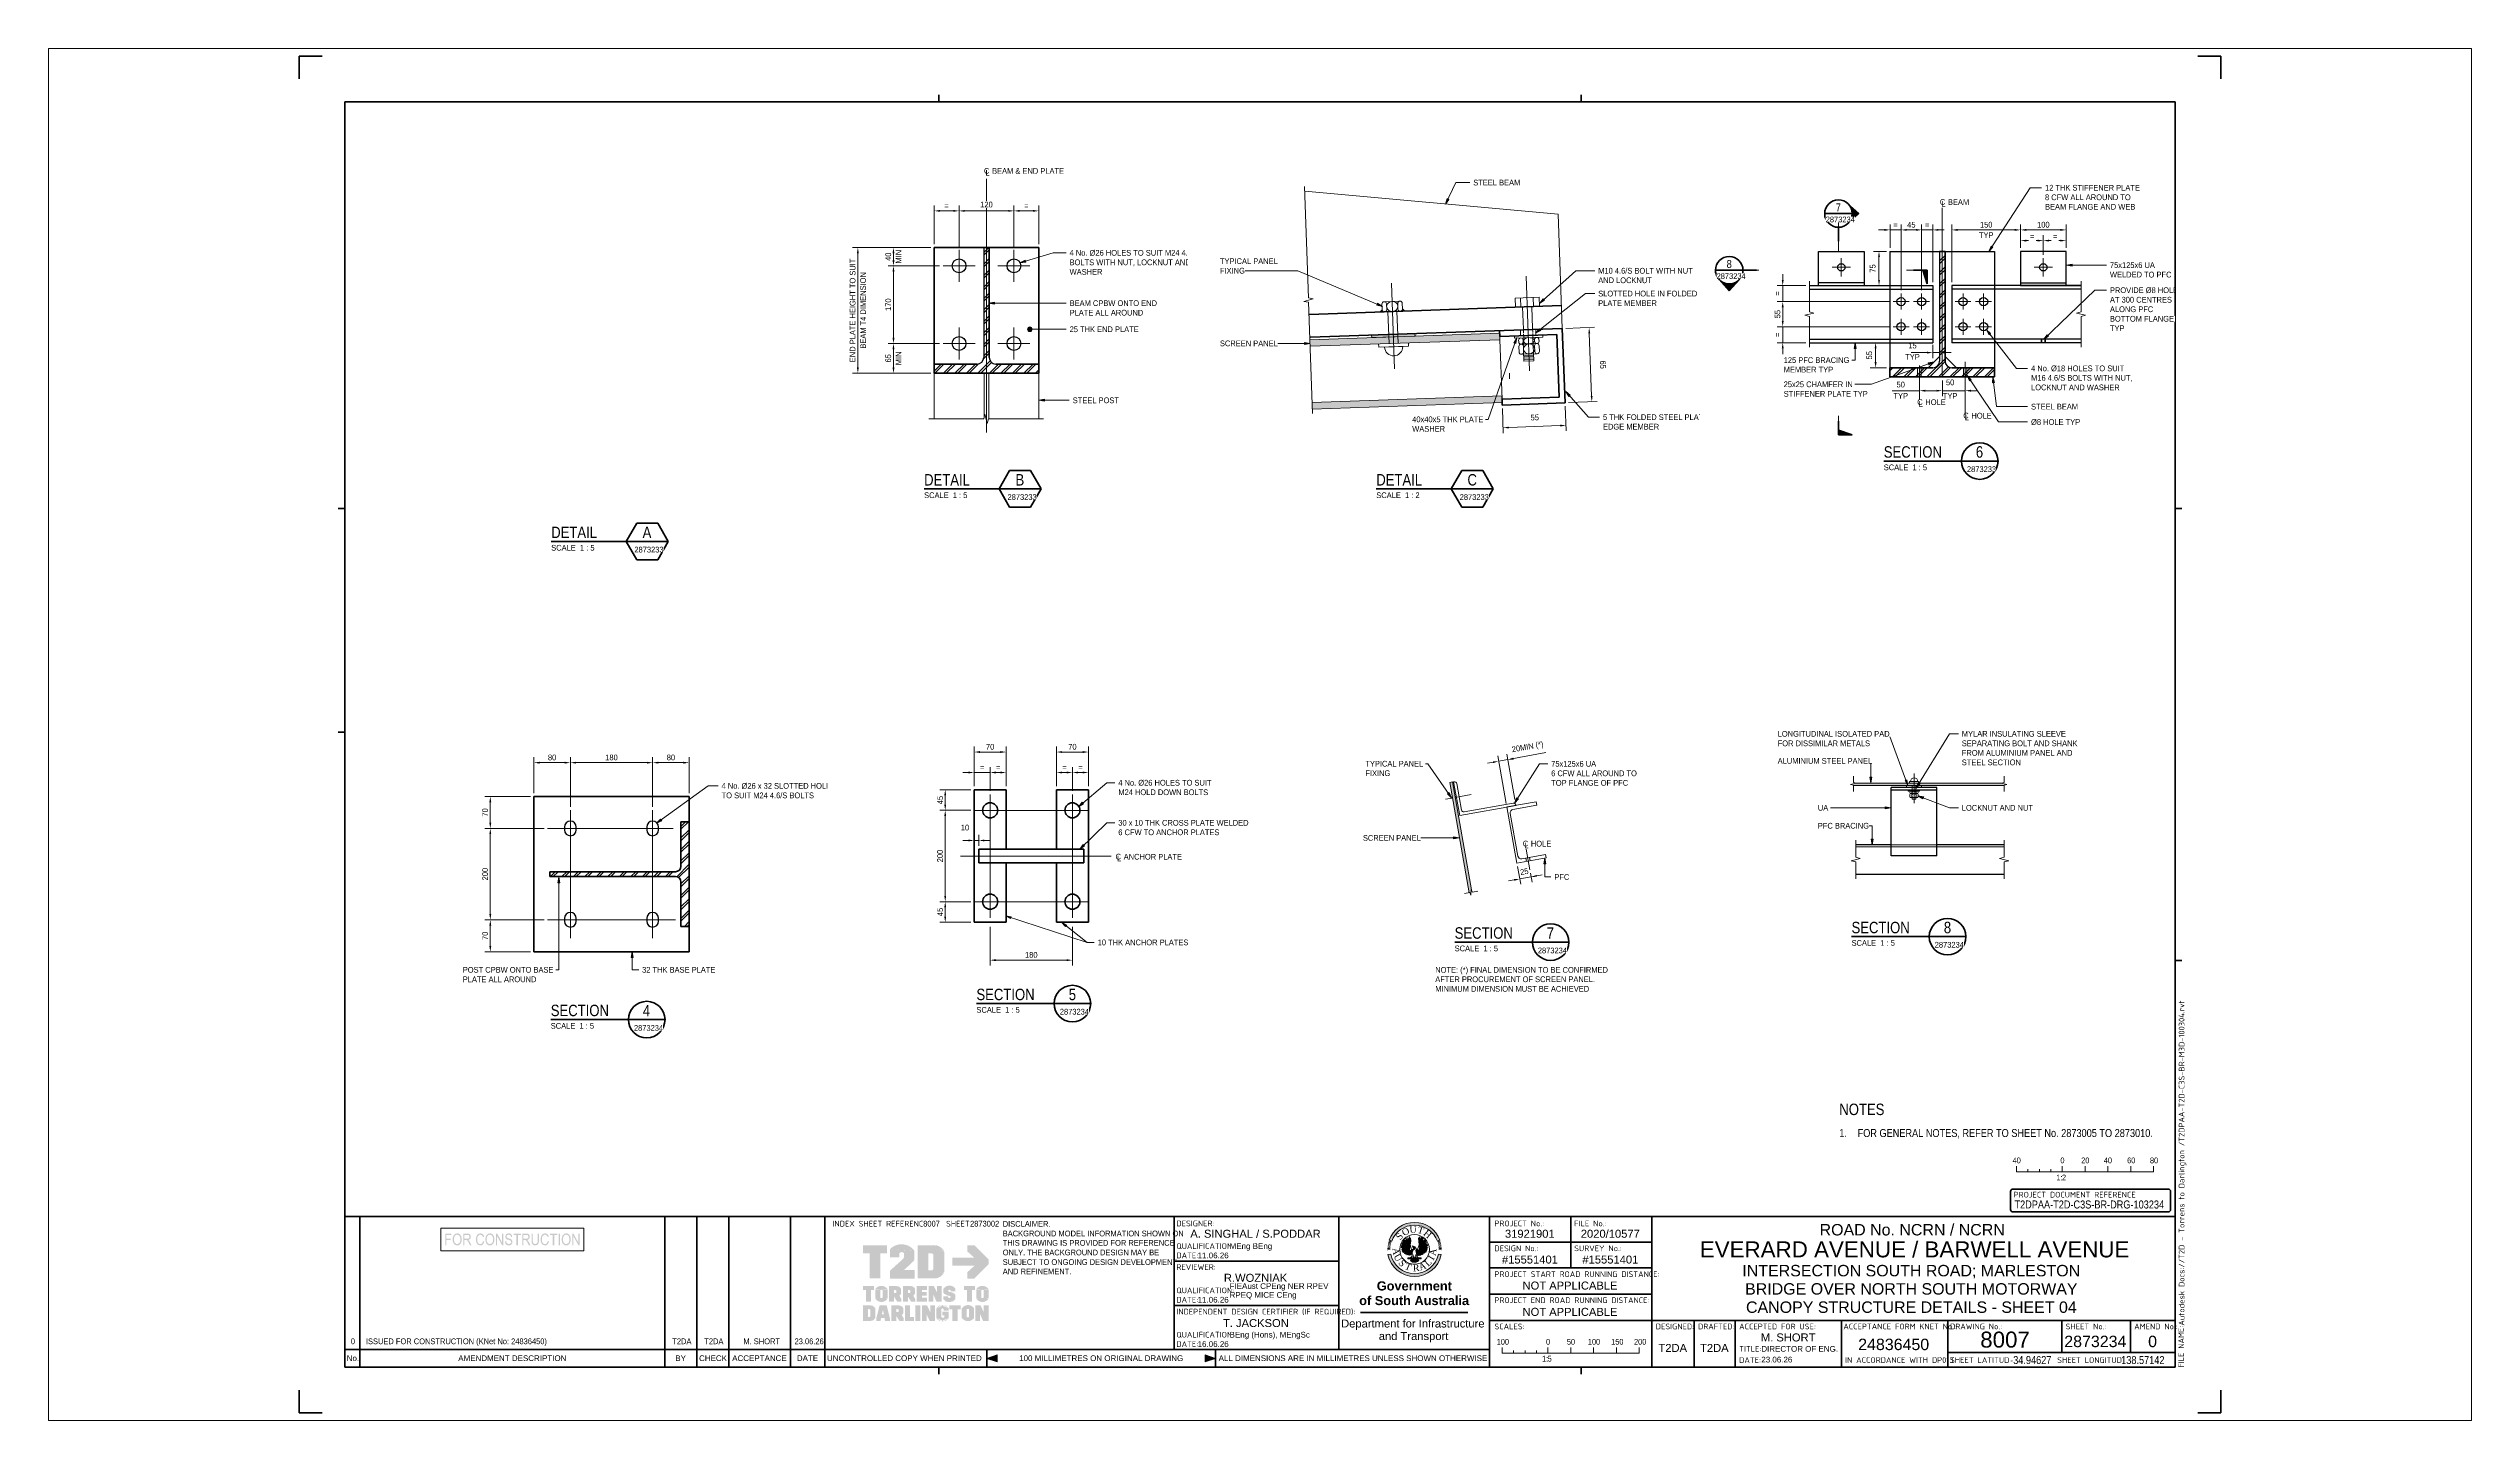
# Paper-space layout 'Layout1' of a CAD drawing. Header units: metres. Extents: x -0.11 to 0.95, y 0 to 0.6.
# The model-space entities are those that its viewports show. They can reach past a viewport. Long polylines and large blocks are cut down to what shows.
import ezdxf

# ---------------------------------------------------------------- set-up
doc = ezdxf.new("R2010")
doc.units = ezdxf.units.M
for name, pattern in [('Dot_Section Line', [0.02, 0, -0.02]), ('JacobsCenter', [0.015, 0.009, -0.0015, 0.003, -0.0015]), ('JacobsDash', [0.0045, 0.003, -0.0015])]:
    doc.linetypes.add(name, pattern=pattern)
doc.layers.get('Defpoints').update_dxf_attribs({"color": 41})
for name, color, linetype, lineweight in [('A-ANNO-DIMS', 7, 'Continuous', 9), ('A-ANNO-NOTE', 7, 'Continuous', 9), ('A-ANNO-NOTE-STAMP', 10, 'Continuous', 18), ('A-DETL', 7, 'Continuous', 13), ('A-DETL-GENF', 7, 'Continuous', 9), ('G-ANNO-SYMB', 7, 'Continuous', 9), ('G-ANNO-TEXT', 7, 'Continuous', 9), ('G-ANNO-TTLB', 7, 'Continuous', 9), ('G-IMPT', 7, 'Continuous', 13)]:
    doc.layers.add(name, color=color, linetype=linetype, lineweight=lineweight)
doc.layers.add('G-ANNO-NPLT', color=191, linetype='Continuous', plot=False)
doc.layers.get('G-ANNO-NPLT').freeze()
doc.styles.add('Arial', font='arial.ttf', dxfattribs={"height": 0.0025})
doc.styles.add('Arial Narrow', font='ARIALN.TTF', dxfattribs={"height": 0.0125})
doc.styles.add('Arial Narrow_1', font='ARIALN.TTF', dxfattribs={"height": 0.0175})
doc.styles.add('Arial Narrow_2', font='ARIALN.TTF', dxfattribs={"height": 0.0025})
doc.styles.add('Arial Narrow_3', font='ARIALN.TTF', dxfattribs={"height": 0.0035})
doc.styles.add('Arial Narrow_4', font='ARIALN.TTF', dxfattribs={"height": 0.005})
doc.styles.add('Arial Narrow_5', font='ARIALN.TTF', dxfattribs={"width": 0.9, "height": 0.0025})
doc.styles.add('Arial_1', font='arial.ttf', dxfattribs={"height": 0.0035})
doc.styles.add('Arial_2', font='arial.ttf', dxfattribs={"height": 0.005})
doc.styles.add('Arial_3', font='arial.ttf', dxfattribs={"height": 0.007})
doc.styles.add('Arial_B', font='arialbd.ttf', dxfattribs={"height": 0.004})
doc.styles.add('ISOCPEUR', font='isocpeur.ttf', dxfattribs={"height": 0.0025})
doc.styles.add('Times New Roman', font='times.ttf', dxfattribs={"height": 0.008001})
doc.dimstyles.new('Dimension_Standard_O__mm_', dxfattribs={"dimscale": 0.3048, "dimtxt": 0.012793, "dimasz": 0.04101, "dimexe": 0.03937, "dimexo": 0.024606, "dimgap": 0.024606, "dimtad": 1, "dimdec": 0, "dimlfac": 1000, "dimzin": 0, "dimdsep": 46, "dimtxsty": 'Arial Narrow', "dimsah": 1, "dimcen": 0.09, "dimaunit": 1, "dimadec": 4, "dimazin": 0, "dimtfac": 1, "dimtdec": 4, "dimtix": 1, "dimtmove": 0, "dimatfit": 3, "dimfxl": 1, "dimtvp": 1, "dimtfill": 1, "dimtolj": 1, "dimtzin": 0, "dimlwd": 18, "dimlwe": 18, "dimarcsym": 2})
doc.dimstyles.new('Dimension_Standard_O__mm__1', dxfattribs={"dimscale": 0.3048, "dimtxt": 0.012793, "dimasz": 0.04101, "dimexe": 0.03937, "dimexo": 0.024606, "dimgap": 0.024606, "dimtad": 1, "dimdec": 0, "dimlfac": 1000, "dimzin": 0, "dimdsep": 46, "dimtxsty": 'Arial Narrow', "dimsah": 1, "dimcen": 0.09, "dimaunit": 1, "dimadec": 4, "dimazin": 0, "dimtfac": 1, "dimtdec": 4, "dimtix": 1, "dimtmove": 2, "dimatfit": 3, "dimfxl": 1, "dimtvp": 1, "dimtfill": 1, "dimtolj": 1, "dimtzin": 0, "dimlwd": 18, "dimlwe": 18, "dimarcsym": 2})
doc.dimstyles.new('Dimension_Standard_O__mm__2', dxfattribs={"dimscale": 0.3048, "dimtxt": 0.005117, "dimasz": 0.016404, "dimexe": 0.015748, "dimexo": 0.009843, "dimgap": 0.009843, "dimtad": 1, "dimdec": 0, "dimlfac": 1000, "dimzin": 0, "dimdsep": 46, "dimtxsty": 'Arial Narrow_4', "dimsah": 1, "dimcen": 0.09, "dimaunit": 1, "dimadec": 4, "dimazin": 0, "dimtfac": 1, "dimtdec": 4, "dimtix": 1, "dimtmove": 2, "dimatfit": 3, "dimfxl": 1, "dimtvp": 1, "dimtfill": 1, "dimtolj": 1, "dimtzin": 0, "dimlwd": 18, "dimlwe": 18, "dimarcsym": 2})
doc.dimstyles.new('Dimension_Standard_T__mm_', dxfattribs={"dimscale": 0.3048, "dimtxt": 0.012793, "dimasz": 0.04101, "dimexe": 0.03937, "dimexo": 0.024606, "dimgap": 0.016404, "dimtad": 1, "dimdec": 0, "dimlfac": 1000, "dimzin": 0, "dimdsep": 46, "dimtxsty": 'Arial Narrow', "dimsah": 1, "dimcen": 0.09, "dimaunit": 1, "dimadec": 4, "dimazin": 0, "dimtfac": 1, "dimtdec": 4, "dimtix": 1, "dimtmove": 0, "dimatfit": 3, "dimfxl": 1, "dimtvp": 1, "dimtolj": 1, "dimtzin": 0, "dimlwd": 18, "dimlwe": 18, "dimarcsym": 2})
doc.dimstyles.new('Dimension_Standard_T__mm__1', dxfattribs={"dimscale": 0.3048, "dimtxt": 0.012793, "dimasz": 0.04101, "dimexe": 0.03937, "dimexo": 0.024606, "dimgap": 0.016404, "dimtad": 1, "dimdec": 0, "dimlfac": 1000, "dimzin": 0, "dimdsep": 46, "dimtxsty": 'Arial Narrow', "dimsah": 1, "dimcen": 0.09, "dimaunit": 1, "dimadec": 4, "dimazin": 0, "dimtfac": 1, "dimtdec": 4, "dimtix": 1, "dimtmove": 1, "dimatfit": 3, "dimfxl": 1, "dimtvp": 1, "dimtolj": 1, "dimtzin": 0, "dimlwd": 18, "dimlwe": 18, "dimarcsym": 2})
doc.dimstyles.new('Dimension_Standard_T__mm__2', dxfattribs={"dimscale": 0.3048, "dimtxt": 0.012793, "dimasz": 0.04101, "dimexe": 0.03937, "dimexo": 0.024606, "dimgap": 0.016404, "dimtad": 1, "dimdec": 0, "dimlfac": 1000, "dimzin": 0, "dimdsep": 46, "dimtxsty": 'Arial Narrow', "dimsah": 1, "dimcen": 0.09, "dimaunit": 1, "dimadec": 4, "dimazin": 0, "dimtfac": 1, "dimtdec": 4, "dimtix": 1, "dimtmove": 2, "dimatfit": 3, "dimfxl": 1, "dimtvp": 1, "dimtolj": 1, "dimtzin": 0, "dimlwd": 18, "dimlwe": 18, "dimarcsym": 2})

# ---------------------------------------------------------------- blocks, each defined once
blk = doc.blocks.new('T2DPAA-T2D-PWA-DE-XRF-000001 - Drawing3_dwg-8554483-CANOPY STRUCTURE DETAILS - SHEET 04')
at = {"layer": 'G-IMPT'}
h = blk.add_hatch(color=256, dxfattribs=at)
edge = h.paths.add_edge_path()
edge.add_line((0.1549, 0.1015), (0.1515, 0.1021))
edge.add_arc((0.1226, 0.1077), 0.0295, 190.997, 349.003, ccw=False)
edge.add_line((0.0937, 0.1021), (0.0903, 0.1015))
edge.add_arc((0.1226, 0.1077), 0.0329, 190.997, 349.003)
edge = h.paths.add_edge_path()
edge.add_arc((0.1226, 0.1077), 0.0329, 20.0475, 159.9525, ccw=False)
edge.add_line((0.1535, 0.119), (0.1503, 0.1178))
edge.add_arc((0.1226, 0.1077), 0.0295, 20.0475, 159.9525)
edge.add_line((0.0949, 0.1178), (0.0917, 0.119))
h = blk.add_hatch(color=256, dxfattribs=at)
edge = h.paths.add_edge_path()
edge.add_arc((0.1226, 0.1077), 0.0329, 161.3902, 162.9856, ccw=False)
edge.add_line((0.0915, 0.1183), (0.0914, 0.1182))
edge.add_line((0.0915, 0.1183), (0.0947, 0.1172))
edge.add_line((0.0947, 0.1171), (0.0947, 0.1172))
edge.add_arc((0.1226, 0.1077), 0.0295, 161.3902, 162.9856)
edge.add_line((0.0944, 0.1163), (0.0911, 0.1174))
h = blk.add_hatch(color=256, dxfattribs=at)
edge = h.paths.add_edge_path()
edge.add_line((0.1206, 0.1074), (0.1207, 0.1074))
edge.add_line((0.1207, 0.1074), (0.1206, 0.1074))
edge = h.paths.add_edge_path()
edge.add_line((0.1166, 0.11), (0.1166, 0.1074))
edge.add_line((0.1166, 0.1074), (0.1183, 0.1065))
edge.add_line((0.1183, 0.1065), (0.119, 0.1076))
edge.add_line((0.119, 0.1076), (0.1204, 0.1079))
edge.add_line((0.1204, 0.1079), (0.1207, 0.1074))
edge.add_line((0.1207, 0.1074), (0.1211, 0.1067))
edge.add_line((0.1211, 0.1067), (0.1187, 0.1008))
edge.add_line((0.1187, 0.1008), (0.1178, 0.1012))
edge.add_line((0.1178, 0.1012), (0.1166, 0.1008))
edge.add_line((0.1166, 0.1008), (0.1161, 0.1012))
edge.add_line((0.1161, 0.1012), (0.1147, 0.101))
edge.add_line((0.1147, 0.101), (0.1143, 0.1017))
edge.add_line((0.1143, 0.1017), (0.1131, 0.1012))
edge.add_line((0.1131, 0.1012), (0.1128, 0.1022))
edge.add_line((0.1128, 0.1022), (0.1119, 0.1019))
edge.add_line((0.1119, 0.1019), (0.1119, 0.1029))
edge.add_line((0.1119, 0.1029), (0.1105, 0.1027))
edge.add_line((0.1105, 0.1027), (0.1107, 0.1043))
edge.add_line((0.1107, 0.1043), (0.1091, 0.1041))
edge.add_line((0.1091, 0.1041), (0.1095, 0.1057))
edge.add_line((0.1095, 0.1057), (0.1077, 0.106))
edge.add_line((0.1077, 0.106), (0.1081, 0.1069))
edge.add_line((0.1081, 0.1069), (0.1072, 0.1074))
edge.add_line((0.1072, 0.1074), (0.1081, 0.1091))
edge.add_line((0.1081, 0.1091), (0.1069, 0.11))
edge.add_line((0.1069, 0.11), (0.1081, 0.1112))
edge.add_line((0.1081, 0.1112), (0.1069, 0.1122))
edge.add_line((0.1069, 0.1122), (0.1085, 0.113))
edge.add_line((0.1085, 0.113), (0.1072, 0.1143))
edge.add_line((0.1072, 0.1143), (0.1095, 0.1145))
edge.add_line((0.1095, 0.1145), (0.1081, 0.116))
edge.add_line((0.1081, 0.116), (0.1105, 0.116))
edge.add_line((0.1105, 0.116), (0.1088, 0.1179))
edge.add_line((0.1088, 0.1179), (0.1119, 0.1163))
edge.add_line((0.1119, 0.1163), (0.1105, 0.1193))
edge.add_line((0.1105, 0.1193), (0.1138, 0.1172))
edge.add_line((0.1138, 0.1172), (0.1121, 0.121))
edge.add_line((0.1121, 0.121), (0.1147, 0.1181))
edge.add_line((0.1147, 0.1181), (0.1143, 0.1224))
edge.add_line((0.1143, 0.1224), (0.1159, 0.1188))
edge.add_line((0.1159, 0.1188), (0.1166, 0.1236))
edge.add_line((0.1166, 0.1236), (0.1171, 0.1207))
edge.add_line((0.1171, 0.1207), (0.1178, 0.1214))
edge.add_line((0.1178, 0.1214), (0.118, 0.1179))
edge.add_line((0.118, 0.1179), (0.1171, 0.1131))
edge.add_line((0.1171, 0.1131), (0.1178, 0.111))
edge.add_line((0.1178, 0.111), (0.1166, 0.11))
for points in [[(0.1105, 0.1193), (0.1088, 0.1179), (0.1119, 0.1163)], [(0.1369, 0.1093), (0.1385, 0.1081), (0.1367, 0.1074), (0.1376, 0.106), (0.1357, 0.106), (0.1367, 0.1043), (0.1348, 0.1043), (0.1348, 0.1031), (0.1336, 0.1034), (0.1331, 0.1022), (0.1322, 0.1024), (0.1317, 0.1015), (0.1305, 0.1017), (0.1301, 0.101), (0.1296, 0.1015), (0.1291, 0.1005), (0.1286, 0.1008), (0.1277, 0.1003), (0.1275, 0.101), (0.1268, 0.1003), (0.1251, 0.1029), (0.1242, 0.1065), (0.1246, 0.1076), (0.1263, 0.1076), (0.127, 0.1067), (0.1284, 0.1072), (0.1291, 0.11), (0.1275, 0.1112), (0.1282, 0.1133), (0.1275, 0.1219), (0.1284, 0.121), (0.1289, 0.1236), (0.1294, 0.1193), (0.1312, 0.1226), (0.1305, 0.1191), (0.1331, 0.1212), (0.1317, 0.1179), (0.1348, 0.1195), (0.1324, 0.116), (0.1364, 0.1179), (0.1341, 0.1155), (0.1371, 0.116), (0.1355, 0.1143), (0.1381, 0.1141), (0.1364, 0.1131), (0.1383, 0.1124), (0.1367, 0.1114), (0.1385, 0.11)], [(0.1312, 0.1226), (0.1331, 0.1212), (0.1305, 0.1191)], [(0.1348, 0.1195), (0.1364, 0.1179), (0.1324, 0.116)], [(0.1069, 0.1122), (0.1069, 0.11), (0.1081, 0.1112)], [(0.1081, 0.116), (0.1072, 0.1143), (0.1095, 0.1145)], [(0.1077, 0.106), (0.1091, 0.1041), (0.1095, 0.1057)], [(0.1105, 0.1027), (0.1119, 0.1019), (0.1119, 0.1029)], [(0.1225, 0.0967), (0.1233, 0.0985), (0.1277, 0.0943), (0.1263, 0.0929), (0.1237, 0.092), (0.1202, 0.0924), (0.1176, 0.0943), (0.1218, 0.0984)], [(0.1291, 0.1005), (0.1301, 0.101), (0.1296, 0.1015)], [(0.1317, 0.1015), (0.1331, 0.1022), (0.1322, 0.1024)], [(0.1383, 0.1124), (0.1381, 0.1141), (0.1364, 0.1131)]]:
    blk.add_hatch(color=256, dxfattribs=at).paths.add_polyline_path(points)
h = blk.add_hatch(color=256, dxfattribs=at)
edge = h.paths.add_edge_path()
edge.add_line((0.154, 0.1174), (0.1508, 0.1163))
edge.add_arc((0.1226, 0.1077), 0.0295, 17.0144, 18.6098)
edge.add_line((0.1505, 0.1172), (0.1505, 0.1171))
edge.add_line((0.1505, 0.1172), (0.1537, 0.1183))
edge.add_line((0.1538, 0.1182), (0.1537, 0.1183))
edge.add_arc((0.1226, 0.1077), 0.0329, 17.0144, 18.6098, ccw=False)
h = blk.add_hatch(color=256, dxfattribs=at)
edge = h.paths.add_edge_path()
edge.add_line((0.0931, 0.1083), (0.0897, 0.1083))
edge.add_arc((0.1226, 0.1077), 0.0329, 177.3415, 178.9368, ccw=False)
edge.add_line((0.0897, 0.1094), (0.0897, 0.1093))
edge.add_line((0.0897, 0.1094), (0.0932, 0.1092))
edge.add_line((0.0932, 0.1091), (0.0932, 0.1092))
edge.add_arc((0.1226, 0.1077), 0.0295, 177.3415, 178.9368)
h = blk.add_hatch(color=256, dxfattribs=at)
edge = h.paths.add_edge_path()
edge.add_line((0.0931, 0.1069), (0.0897, 0.1068))
edge.add_arc((0.1226, 0.1077), 0.0329, 180, 181.5953, ccw=False)
edge.add_line((0.0897, 0.1078), (0.0897, 0.1077))
edge.add_line((0.0897, 0.1078), (0.0931, 0.1078))
edge.add_line((0.0931, 0.1077), (0.0931, 0.1078))
edge.add_arc((0.1226, 0.1077), 0.0295, 180, 181.5953)
h = blk.add_hatch(color=256, dxfattribs=at)
edge = h.paths.add_edge_path()
edge.add_arc((0.1226, 0.1077), 0.0329, 174.6829, 176.2783, ccw=False)
edge.add_line((0.0899, 0.1109), (0.0898, 0.1108))
edge.add_line((0.0899, 0.1109), (0.0933, 0.1106))
edge.add_line((0.0933, 0.1105), (0.0933, 0.1106))
edge.add_arc((0.1226, 0.1077), 0.0295, 174.6829, 176.2783)
edge.add_line((0.0932, 0.1096), (0.0898, 0.1099))
h = blk.add_hatch(color=256, dxfattribs=at)
edge = h.paths.add_edge_path()
edge.add_arc((0.1226, 0.1077), 0.0329, 172.0244, 173.6197, ccw=False)
edge.add_line((0.09, 0.1124), (0.09, 0.1123))
edge.add_line((0.09, 0.1124), (0.0934, 0.1119))
edge.add_line((0.0934, 0.1118), (0.0934, 0.1119))
edge.add_arc((0.1226, 0.1077), 0.0295, 172.0244, 173.6197)
edge.add_line((0.0933, 0.111), (0.0899, 0.1114))
h = blk.add_hatch(color=256, dxfattribs=at)
edge = h.paths.add_edge_path()
edge.add_arc((0.1226, 0.1077), 0.0329, 169.3658, 170.9612, ccw=False)
edge.add_line((0.0903, 0.1139), (0.0903, 0.1138))
edge.add_line((0.0903, 0.1139), (0.0937, 0.1133))
edge.add_line((0.0936, 0.1132), (0.0937, 0.1133))
edge.add_arc((0.1226, 0.1077), 0.0295, 169.3658, 170.9612)
edge.add_line((0.0935, 0.1124), (0.0901, 0.1129))
h = blk.add_hatch(color=256, dxfattribs=at)
edge = h.paths.add_edge_path()
edge.add_arc((0.1226, 0.1077), 0.0329, 166.7073, 168.3026, ccw=False)
edge.add_line((0.0906, 0.1154), (0.0906, 0.1153))
edge.add_line((0.0906, 0.1154), (0.0939, 0.1146))
edge.add_line((0.0939, 0.1145), (0.0939, 0.1146))
edge.add_arc((0.1226, 0.1077), 0.0295, 166.7073, 168.3026)
edge.add_line((0.0937, 0.1137), (0.0904, 0.1144))
h = blk.add_hatch(color=256, dxfattribs=at)
edge = h.paths.add_edge_path()
edge.add_line((0.0941, 0.115), (0.0907, 0.1159))
edge.add_arc((0.1226, 0.1077), 0.0329, 164.0488, 165.6441, ccw=False)
edge.add_line((0.091, 0.1169), (0.091, 0.1168))
edge.add_line((0.091, 0.1169), (0.0943, 0.1159))
edge.add_line((0.0943, 0.1158), (0.0943, 0.1159))
edge.add_arc((0.1226, 0.1077), 0.0295, 164.0488, 165.6441)
h = blk.add_hatch(color=256, dxfattribs=at)
edge = h.paths.add_edge_path()
edge.add_line((0.1232, 0.1095), (0.1225, 0.1076))
edge.add_line((0.1225, 0.1076), (0.1207, 0.1074))
edge.add_line((0.1207, 0.1074), (0.1207, 0.1074))
edge.add_line((0.1207, 0.1074), (0.1216, 0.1086))
edge.add_line((0.1216, 0.1086), (0.1197, 0.1119))
edge.add_line((0.1197, 0.1119), (0.1232, 0.1107))
edge.add_line((0.1232, 0.1107), (0.1239, 0.1098))
edge.add_line((0.1239, 0.1098), (0.1232, 0.1095))
h = blk.add_hatch(color=256, dxfattribs=at)
edge = h.paths.add_edge_path()
edge.add_arc((0.1226, 0.1077), 0.0295, 14.3559, 15.9512)
edge.add_line((0.1509, 0.1159), (0.1509, 0.1158))
edge.add_line((0.1509, 0.1159), (0.1542, 0.1169))
edge.add_line((0.1542, 0.1168), (0.1542, 0.1169))
edge.add_arc((0.1226, 0.1077), 0.0329, 14.3559, 15.9512, ccw=False)
edge.add_line((0.1545, 0.1159), (0.1511, 0.115))
h = blk.add_hatch(color=256, dxfattribs=at)
edge = h.paths.add_edge_path()
edge.add_line((0.1548, 0.1144), (0.1514, 0.1137))
edge.add_arc((0.1226, 0.1077), 0.0295, 11.6974, 13.2927)
edge.add_line((0.1512, 0.1146), (0.1513, 0.1145))
edge.add_line((0.1512, 0.1146), (0.1546, 0.1154))
edge.add_line((0.1546, 0.1153), (0.1546, 0.1154))
edge.add_arc((0.1226, 0.1077), 0.0329, 11.6974, 13.2927, ccw=False)
h = blk.add_hatch(color=256, dxfattribs=at)
edge = h.paths.add_edge_path()
edge.add_arc((0.1226, 0.1077), 0.0295, 9.0388, 10.6342)
edge.add_line((0.1515, 0.1133), (0.1515, 0.1132))
edge.add_line((0.1515, 0.1133), (0.1549, 0.1139))
edge.add_line((0.1549, 0.1138), (0.1549, 0.1139))
edge.add_arc((0.1226, 0.1077), 0.0329, 9.0388, 10.6342, ccw=False)
edge.add_line((0.1551, 0.1129), (0.1517, 0.1124))
h = blk.add_hatch(color=256, dxfattribs=at)
edge = h.paths.add_edge_path()
edge.add_arc((0.1226, 0.1077), 0.0295, 6.3803, 7.9756)
edge.add_line((0.1518, 0.1119), (0.1518, 0.1118))
edge.add_line((0.1518, 0.1119), (0.1552, 0.1124))
edge.add_line((0.1552, 0.1123), (0.1552, 0.1124))
edge.add_arc((0.1226, 0.1077), 0.0329, 6.3803, 7.9756, ccw=False)
edge.add_line((0.1553, 0.1114), (0.1519, 0.111))
h = blk.add_hatch(color=256, dxfattribs=at)
edge = h.paths.add_edge_path()
edge.add_line((0.1554, 0.1099), (0.152, 0.1096))
edge.add_arc((0.1226, 0.1077), 0.0295, 3.7217, 5.3171)
edge.add_line((0.1519, 0.1106), (0.1519, 0.1105))
edge.add_line((0.1519, 0.1106), (0.1553, 0.1109))
edge.add_line((0.1553, 0.1108), (0.1553, 0.1109))
edge.add_arc((0.1226, 0.1077), 0.0329, 3.7217, 5.3171, ccw=False)
h = blk.add_hatch(color=256, dxfattribs=at)
edge = h.paths.add_edge_path()
edge.add_line((0.1555, 0.1083), (0.1521, 0.1083))
edge.add_arc((0.1226, 0.1077), 0.0295, 1.0632, 2.6585)
edge.add_line((0.152, 0.1092), (0.152, 0.1091))
edge.add_line((0.152, 0.1092), (0.1554, 0.1094))
edge.add_line((0.1555, 0.1093), (0.1554, 0.1094))
edge.add_arc((0.1226, 0.1077), 0.0329, 1.0632, 2.6585, ccw=False)
h = blk.add_hatch(color=256, dxfattribs=at)
edge = h.paths.add_edge_path()
edge.add_line((0.1555, 0.1068), (0.152, 0.1069))
edge.add_arc((0.1226, 0.1077), 0.0295, 358.4047, 360)
edge.add_line((0.1521, 0.1078), (0.1521, 0.1077))
edge.add_line((0.1521, 0.1078), (0.1555, 0.1078))
edge.add_line((0.1555, 0.1077), (0.1555, 0.1078))
edge.add_arc((0.1226, 0.1077), 0.0329, 358.4047, 360, ccw=False)
for p, q in [((0.0917, 0.119), (0.0949, 0.1178)), ((0.1105, 0.1193), (0.1088, 0.1179)), ((0.1088, 0.1179), (0.1119, 0.1163)), ((0.1119, 0.1163), (0.1105, 0.1193)), ((0.1305, 0.1191), (0.1312, 0.1226)), ((0.1331, 0.1212), (0.1305, 0.1191)), ((0.1312, 0.1226), (0.1331, 0.1212)), ((0.1324, 0.116), (0.1348, 0.1195)), ((0.1364, 0.1179), (0.1324, 0.116)), ((0.1348, 0.1195), (0.1364, 0.1179)), ((0.1503, 0.1178), (0.1535, 0.119)), ((0.0903, 0.1015), (0.0937, 0.1021)), ((0.1069, 0.1122), (0.1069, 0.11)), ((0.1081, 0.1112), (0.1069, 0.1122)), ((0.1069, 0.11), (0.1081, 0.1112)), ((0.1081, 0.116), (0.1072, 0.1143)), ((0.1072, 0.1143), (0.1095, 0.1145)), ((0.1077, 0.106), (0.1091, 0.1041)), ((0.1095, 0.1057), (0.1077, 0.106)), ((0.1095, 0.1145), (0.1081, 0.116)), ((0.1091, 0.1041), (0.1095, 0.1057)), ((0.1119, 0.1029), (0.1105, 0.1027)), ((0.1105, 0.1027), (0.1119, 0.1019)), ((0.1119, 0.1019), (0.1119, 0.1029)), ((0.115, 0.0967), (0.1197, 0.0967)), ((0.1211, 0.1003), (0.1173, 0.0974)), ((0.1244, 0.1003), (0.1272, 0.0974)), ((0.1256, 0.0967), (0.1308, 0.0967)), ((0.1296, 0.1015), (0.1291, 0.1005)), ((0.1291, 0.1005), (0.1301, 0.101)), ((0.1301, 0.101), (0.1296, 0.1015)), ((0.1322, 0.1024), (0.1317, 0.1015)), ((0.1317, 0.1015), (0.1331, 0.1022)), ((0.1331, 0.1022), (0.1322, 0.1024)), ((0.1381, 0.1141), (0.1364, 0.1131)), ((0.1364, 0.1131), (0.1383, 0.1124)), ((0.1383, 0.1124), (0.1381, 0.1141)), ((0.1515, 0.1021), (0.1549, 0.1015))]:
    blk.add_line(p, q, dxfattribs=at)
at = {"layer": 'G-IMPT', "flags": 128}
for points in [[(0.1085, 0.113), (0.1072, 0.1143), (0.1095, 0.1145), (0.1081, 0.116), (0.1105, 0.116), (0.1088, 0.1179), (0.1119, 0.1163), (0.1105, 0.1193), (0.1138, 0.1172), (0.1121, 0.121), (0.1147, 0.1181), (0.1143, 0.1224), (0.1159, 0.1188), (0.1166, 0.1236), (0.1171, 0.1207), (0.1178, 0.1214), (0.118, 0.1179), (0.1171, 0.1131), (0.119, 0.1076), (0.1204, 0.1079), (0.1211, 0.1067), (0.1187, 0.1008), (0.1178, 0.1012), (0.1166, 0.1008), (0.1161, 0.1012), (0.1147, 0.101), (0.1143, 0.1017), (0.1131, 0.1012), (0.1128, 0.1022), (0.1119, 0.1019), (0.1119, 0.1029), (0.1105, 0.1027), (0.1107, 0.1043), (0.1091, 0.1041), (0.1095, 0.1057), (0.1077, 0.106), (0.1081, 0.1069), (0.1072, 0.1074), (0.1081, 0.1091), (0.1069, 0.11), (0.1081, 0.1112), (0.1069, 0.1122), (0.1087, 0.1131)], [(0.1199, 0.1031), (0.1225, 0.0967), (0.1251, 0.1029), (0.1242, 0.1065), (0.1246, 0.1076), (0.1263, 0.1076), (0.1282, 0.1133), (0.1275, 0.1219), (0.1284, 0.121), (0.1289, 0.1236), (0.1294, 0.1193), (0.1312, 0.1226), (0.1305, 0.1191), (0.1331, 0.1212), (0.1317, 0.1179), (0.1348, 0.1195), (0.1324, 0.116), (0.1364, 0.1179), (0.1341, 0.1155), (0.1371, 0.116), (0.1355, 0.1143), (0.1381, 0.1141), (0.1364, 0.1131), (0.1383, 0.1124), (0.1367, 0.1114), (0.1385, 0.11), (0.1369, 0.1093), (0.1385, 0.1081), (0.1367, 0.1074), (0.1376, 0.106), (0.1357, 0.106), (0.1367, 0.1043), (0.1348, 0.1043), (0.1348, 0.1031), (0.1336, 0.1034), (0.1331, 0.1022), (0.1322, 0.1024), (0.1317, 0.1015), (0.1305, 0.1017), (0.1301, 0.101), (0.1296, 0.1015), (0.1291, 0.1005), (0.1286, 0.1008), (0.1277, 0.1003), (0.1275, 0.101), (0.1268, 0.1003), (0.1251, 0.1029)], [(0.1206, 0.0974), (0.1145, 0.0974), (0.1145, 0.0962), (0.1194, 0.0962)], [(0.119, 0.1076), (0.1183, 0.1065), (0.1166, 0.1074), (0.1166, 0.11), (0.1178, 0.111)], [(0.1218, 0.0984), (0.1176, 0.0943), (0.1202, 0.0924), (0.1237, 0.092), (0.1263, 0.0929), (0.1277, 0.0943), (0.1233, 0.0985)], [(0.1239, 0.1098), (0.1244, 0.1091), (0.1246, 0.1076)], [(0.1246, 0.0974), (0.1308, 0.0974), (0.1308, 0.0962), (0.126, 0.0962)], [(0.1263, 0.1076), (0.127, 0.1067), (0.1284, 0.1072), (0.1291, 0.11), (0.1275, 0.1112)]]:
    blk.add_lwpolyline(points, dxfattribs=at)
blk.add_lwpolyline([(0.1206, 0.1074), (0.1216, 0.1086), (0.1197, 0.1119), (0.1232, 0.1107), (0.1239, 0.1098), (0.1232, 0.1095), (0.1225, 0.1076)], close=True, dxfattribs=at)
at = {"layer": 'G-IMPT'}
blk.add_circle((0.1226, 0.1077), 0.018, dxfattribs=at)
for radius, start, end in [(0.0329, 20.0475, 159.9525), (0.0295, 20.0475, 159.9525), (0.0329, 190.997, 349.003), (0.0295, 190.997, 349.003)]:
    blk.add_arc((0.1226, 0.1077), radius, start, end, dxfattribs=at)
at = {"layer": 'G-IMPT', "lineweight": 9, "char_height": 0.008, "attachment_point": 2, "line_spacing_factor": 1.029793, "style": 'Times New Roman'}
for s, insert, width, rotation in [('S', (0.1012, 0.1263), 0.008041, 49.0663), ('O', (0.1099, 0.133), 0.010353, 26.6943), ('U', (0.1205, 0.136), 0.010353, 4.3222), ('T', (0.1314, 0.1347), 0.008744, 341.9502), ('H', (0.141, 0.1293), 0.010353, 319.5782), ('A', (0.104, 0.106), 0.010353, 279.6978), ('U', (0.1058, 0.0996), 0.010353, 300.15), ('S', (0.1107, 0.0935), 0.008041, 310.3575), ('T', (0.1164, 0.0903), 0.008744, 336.9699), ('R', (0.1244, 0.0893), 0.009549, 3.701), ('A', (0.1307, 0.0909), 0.010353, 21.3382), ('L', (0.1363, 0.0949), 0.008744, 42.375), ('I', (0.1395, 0.0995), 0.004825, 60.5783), ('A', (0.141, 0.1048), 0.010353, 83.64)]:
    blk.add_mtext(s, dxfattribs=dict(at, insert=insert, width=width, rotation=rotation))
blk = doc.blocks.new('T2DPAA-T2D-PWA-DE-XRF-000001 - Standard-9403711-CANOPY STRUCTURE DETAILS - SHEET 04')
at = {"layer": 'G-ANNO-TTLB', "true_color": 0x1d4a5c}
h = blk.add_hatch(color=139, dxfattribs=at)
edge = h.paths.add_edge_path()
edge.add_line((0.2623, 0.0443), (0.2623, 0.0452))
edge.add_arc((0.2616, 0.044), 0.00145, 58.8241, 99.793)
edge.add_line((0.2613, 0.0454), (0.2613, 0.0441))
edge.add_arc((0.2616, 0.0455), 0.00141, 259.7202, 301.6629)
edge = h.paths.add_edge_path()
edge.add_arc((0.2625, 0.0448), 0.00224, 301.808, 330.1086, ccw=False)
edge.add_line((0.2637, 0.0429), (0.2645, 0.0415))
edge.add_line((0.2645, 0.0415), (0.2645, 0.0403))
edge.add_line((0.2645, 0.0403), (0.2627, 0.0403))
edge.add_line((0.2627, 0.0403), (0.2613, 0.0425))
edge.add_line((0.2613, 0.0425), (0.2613, 0.0403))
edge.add_line((0.2613, 0.0403), (0.2591, 0.0403))
edge.add_line((0.2591, 0.0403), (0.2591, 0.0471))
edge.add_line((0.2591, 0.0471), (0.2624, 0.0471))
edge.add_arc((0.2623, 0.0446), 0.00248, 32.8357, 87.7033, ccw=False)
edge.add_line((0.2644, 0.046), (0.2644, 0.0437))
edge = h.paths.add_edge_path()
edge.add_line((0.2674, 0.0527), (0.2674, 0.0537))
edge.add_arc((0.2667, 0.0524), 0.00145, 58.8241, 99.793)
edge.add_line((0.2665, 0.0539), (0.2665, 0.0526))
edge.add_arc((0.2667, 0.0539), 0.00141, 259.7202, 301.6629)
edge = h.paths.add_edge_path()
edge.add_arc((0.2676, 0.0532), 0.00224, 301.808, 330.1086, ccw=False)
edge.add_line((0.2688, 0.0513), (0.2696, 0.0499))
edge.add_line((0.2696, 0.0499), (0.2696, 0.0487))
edge.add_line((0.2696, 0.0487), (0.2678, 0.0487))
edge.add_line((0.2678, 0.0487), (0.2664, 0.051))
edge.add_line((0.2664, 0.051), (0.2664, 0.0487))
edge.add_line((0.2664, 0.0487), (0.2642, 0.0487))
edge.add_line((0.2642, 0.0487), (0.2642, 0.0555))
edge.add_line((0.2642, 0.0555), (0.2676, 0.0555))
edge.add_arc((0.2675, 0.0531), 0.00248, 32.8357, 87.7033, ccw=False)
edge.add_line((0.2695, 0.0544), (0.2695, 0.0521))
edge = h.paths.add_edge_path()
edge.add_line((0.2499, 0.0422), (0.2499, 0.0452))
edge.add_arc((0.2491, 0.0441), 0.00138, 56.3448, 98.7814)
edge.add_line((0.2489, 0.0454), (0.2489, 0.0419))
edge.add_arc((0.2491, 0.0433), 0.00138, 261.2186, 303.6552)
edge = h.paths.add_edge_path()
edge.add_line((0.2613, 0.0527), (0.2613, 0.0537))
edge.add_arc((0.2606, 0.0524), 0.00145, 58.8241, 99.793)
edge.add_line((0.2603, 0.0539), (0.2603, 0.0526))
edge.add_arc((0.2606, 0.0539), 0.00141, 259.7202, 301.6629)
edge = h.paths.add_edge_path()
edge.add_line((0.2502, 0.0403), (0.2467, 0.0403))
edge.add_line((0.2467, 0.0403), (0.2467, 0.0471))
edge.add_line((0.2467, 0.0471), (0.2501, 0.0471))
edge.add_arc((0.25, 0.0447), 0.00241, 26.2483, 85.5583, ccw=False)
edge.add_line((0.2521, 0.0457), (0.2521, 0.0416))
edge.add_arc((0.2502, 0.0424), 0.00209, 270, 338.4707, ccw=False)
h.paths.add_polyline_path([(0.2555, 0.0451), (0.255, 0.0432), (0.2559, 0.0432)])
h.paths.add_polyline_path([(0.2585, 0.0415), (0.2585, 0.0403), (0.2564, 0.0403), (0.2562, 0.0415), (0.2547, 0.0415), (0.2544, 0.0403), (0.2526, 0.0403), (0.2526, 0.0415), (0.254, 0.0471), (0.2571, 0.0471)])
h.paths.add_polyline_path([(0.2673, 0.042), (0.269, 0.042), (0.269, 0.0403), (0.2651, 0.0403), (0.2651, 0.0471), (0.2673, 0.0471)])
h.paths.add_polyline_path([(0.2718, 0.0403), (0.2696, 0.0403), (0.2696, 0.0471), (0.2718, 0.0471)])
h.paths.add_polyline_path([(0.2762, 0.0441), (0.2762, 0.0471), (0.2782, 0.0471), (0.2782, 0.0403), (0.2759, 0.0403), (0.2746, 0.0432), (0.2746, 0.0403), (0.2725, 0.0403), (0.2725, 0.0471), (0.2748, 0.0471)])
edge = h.paths.add_edge_path()
edge.add_arc((0.2817, 0.0424), 0.000774, 214.5178, 325.4822)
edge.add_line((0.2823, 0.0419), (0.2823, 0.0427))
edge.add_line((0.2823, 0.0427), (0.2815, 0.0427))
edge.add_line((0.2815, 0.0427), (0.2815, 0.0443))
edge.add_line((0.2815, 0.0443), (0.2842, 0.0443))
edge.add_line((0.2842, 0.0443), (0.2842, 0.0415))
edge.add_arc((0.2819, 0.0428), 0.00262, 274.1131, 330.4929, ccw=False)
edge.add_arc((0.2815, 0.0434), 0.00327, 260.2337, 279.7663, ccw=False)
edge.add_arc((0.2812, 0.0429), 0.00275, 208.3817, 264.7517, ccw=False)
edge.add_line((0.2788, 0.0416), (0.2788, 0.0458))
edge.add_arc((0.2812, 0.0445), 0.00268, 94.8448, 152.8409, ccw=False)
edge.add_arc((0.2815, 0.0424), 0.00482, 83.0812, 96.9188, ccw=False)
edge.add_arc((0.2818, 0.0444), 0.00278, 31.3102, 83.6241, ccw=False)
edge.add_line((0.2842, 0.0459), (0.2842, 0.0447))
edge.add_line((0.2842, 0.0447), (0.282, 0.0447))
edge.add_line((0.282, 0.0447), (0.282, 0.0455))
edge.add_arc((0.2815, 0.0451), 0.000641, 40.732, 139.268)
edge.add_line((0.281, 0.0455), (0.281, 0.0419))
h.paths.add_polyline_path([(0.2882, 0.0403), (0.2859, 0.0403), (0.2859, 0.0454), (0.2846, 0.0454), (0.2846, 0.0471), (0.2895, 0.0471), (0.2895, 0.0454), (0.2882, 0.0454)])
edge = h.paths.add_edge_path()
edge.add_arc((0.2927, 0.0429), 0.00104, 239.6549, 300.3451)
edge.add_line((0.2932, 0.042), (0.2932, 0.0454))
edge.add_arc((0.2927, 0.0445), 0.00103, 59.5446, 120.4554)
edge.add_line((0.2921, 0.0454), (0.2921, 0.042))
edge = h.paths.add_edge_path()
edge.add_arc((0.2927, 0.0434), 0.00323, 212.7347, 327.2653, ccw=False)
edge.add_line((0.29, 0.0417), (0.29, 0.0458))
edge.add_arc((0.2927, 0.044), 0.00323, 32.6408, 147.3592, ccw=False)
edge.add_line((0.2954, 0.0458), (0.2954, 0.0417))
h.paths.add_polyline_path([(0.3017, 0.0403), (0.2993, 0.0403), (0.298, 0.0432), (0.298, 0.0403), (0.2959, 0.0403), (0.2959, 0.0471), (0.2982, 0.0471), (0.2996, 0.0441), (0.2996, 0.0471), (0.3017, 0.0471)])
edge = h.paths.add_edge_path()
edge.add_arc((0.299, 0.0513), 0.00104, 239.6549, 300.3451)
edge.add_line((0.2995, 0.0504), (0.2995, 0.0538))
edge.add_arc((0.299, 0.0529), 0.00103, 59.5446, 120.4554)
edge.add_line((0.2985, 0.0538), (0.2985, 0.0504))
edge = h.paths.add_edge_path()
edge.add_arc((0.299, 0.0518), 0.00323, 212.7347, 327.2653, ccw=False)
edge.add_line((0.2963, 0.0501), (0.2963, 0.0542))
edge.add_arc((0.299, 0.0524), 0.00323, 32.6408, 147.3592, ccw=False)
edge.add_line((0.3017, 0.0542), (0.3017, 0.0501))
h.paths.add_polyline_path([(0.2945, 0.0487), (0.2923, 0.0487), (0.2923, 0.0538), (0.2909, 0.0538), (0.2909, 0.0555), (0.2958, 0.0555), (0.2958, 0.0538), (0.2945, 0.0538)])
edge = h.paths.add_edge_path()
edge.add_line((0.2872, 0.0518), (0.2872, 0.0499))
edge.add_arc((0.2849, 0.0513), 0.0027, 273.7285, 329.3952, ccw=False)
edge.add_line((0.285, 0.0486), (0.2841, 0.0486))
edge.add_arc((0.2842, 0.0512), 0.00266, 210.1626, 267.7624, ccw=False)
edge.add_line((0.2819, 0.0499), (0.2819, 0.051))
edge.add_line((0.2819, 0.051), (0.2841, 0.051))
edge.add_arc((0.2845, 0.0508), 0.000522, 155.2714, 300.4507)
edge.add_arc((0.2846, 0.0508), 0.000487, 289.6558, 416.8121)
edge.add_line((0.2849, 0.0512), (0.2834, 0.0515))
edge.add_arc((0.2841, 0.054), 0.00253, 213.4271, 255.8381, ccw=False)
edge.add_line((0.2819, 0.0526), (0.2819, 0.0544))
edge.add_arc((0.2846, 0.0525), 0.00325, 35.8397, 144.1603, ccw=False)
edge.add_line((0.2872, 0.0544), (0.2872, 0.0533))
edge.add_line((0.2872, 0.0533), (0.2851, 0.0533))
edge.add_arc((0.2846, 0.0535), 0.000494, 335.3316, 479.9481)
edge.add_arc((0.2845, 0.0535), 0.000428, 103.9979, 246.4243)
edge.add_line((0.2843, 0.0531), (0.2853, 0.0529))
edge.add_arc((0.2849, 0.0501), 0.00281, 35.1328, 82.3403, ccw=False)
h.paths.add_polyline_path([(0.2792, 0.0526), (0.2792, 0.0555), (0.2812, 0.0555), (0.2812, 0.0487), (0.2789, 0.0487), (0.2776, 0.0517), (0.2776, 0.0487), (0.2755, 0.0487), (0.2755, 0.0555), (0.2778, 0.0555)])
h.paths.add_polyline_path([(0.2725, 0.053), (0.2746, 0.053), (0.2746, 0.0513), (0.2725, 0.0513), (0.2725, 0.0504), (0.2748, 0.0504), (0.2748, 0.0487), (0.2703, 0.0487), (0.2703, 0.0555), (0.2748, 0.0555), (0.2748, 0.0538), (0.2725, 0.0538)])
edge = h.paths.add_edge_path()
edge.add_arc((0.2615, 0.0532), 0.00224, 301.808, 330.1086, ccw=False)
edge.add_line((0.2627, 0.0513), (0.2635, 0.0499))
edge.add_line((0.2635, 0.0499), (0.2635, 0.0487))
edge.add_line((0.2635, 0.0487), (0.2617, 0.0487))
edge.add_line((0.2617, 0.0487), (0.2603, 0.051))
edge.add_line((0.2603, 0.051), (0.2603, 0.0487))
edge.add_line((0.2603, 0.0487), (0.2581, 0.0487))
edge.add_line((0.2581, 0.0487), (0.2581, 0.0555))
edge.add_line((0.2581, 0.0555), (0.2614, 0.0555))
edge.add_arc((0.2613, 0.0531), 0.00248, 32.8357, 87.7033, ccw=False)
edge.add_line((0.2634, 0.0544), (0.2634, 0.0521))
edge = h.paths.add_edge_path()
edge.add_line((0.2543, 0.0538), (0.2543, 0.0504))
edge.add_arc((0.2548, 0.0513), 0.00104, 239.6549, 300.3451)
edge.add_line((0.2553, 0.0504), (0.2553, 0.0538))
edge.add_arc((0.2548, 0.0529), 0.00103, 59.5446, 120.4554)
edge = h.paths.add_edge_path()
edge.add_line((0.2521, 0.0501), (0.2521, 0.0542))
edge.add_arc((0.2548, 0.0524), 0.00323, 32.6408, 147.3592, ccw=False)
edge.add_line((0.2575, 0.0542), (0.2575, 0.0501))
edge.add_arc((0.2548, 0.0518), 0.00323, 212.7347, 327.2653, ccw=False)
h.paths.add_polyline_path([(0.2503, 0.0487), (0.248, 0.0487), (0.248, 0.0538), (0.2467, 0.0538), (0.2467, 0.0555), (0.2516, 0.0555), (0.2516, 0.0538), (0.2503, 0.0538)])
h.paths.add_polyline_path([(0.3017, 0.0672), (0.3017, 0.0651), (0.2955, 0.0588), (0.2924, 0.0588), (0.2924, 0.0616), (0.2955, 0.0644), (0.2858, 0.0644), (0.2858, 0.0679), (0.2955, 0.0679), (0.2924, 0.0707), (0.2924, 0.0734), (0.2955, 0.0734)])
edge = h.paths.add_edge_path()
edge.add_line((0.2768, 0.0699), (0.2754, 0.0699))
edge.add_line((0.2754, 0.0699), (0.2754, 0.0624))
edge.add_line((0.2754, 0.0624), (0.2768, 0.0624))
edge.add_arc((0.2767, 0.0633), 0.000915, 277.9427, 335.4563)
edge.add_line((0.2775, 0.0629), (0.2775, 0.0694))
edge.add_arc((0.2767, 0.0689), 0.000957, 31.2517, 83.8556)
edge = h.paths.add_edge_path()
edge.add_line((0.2781, 0.0589), (0.2707, 0.0589))
edge.add_line((0.2707, 0.0589), (0.2707, 0.0734))
edge.add_line((0.2707, 0.0734), (0.2781, 0.0734))
edge.add_arc((0.2777, 0.0683), 0.00519, 26.2483, 85.5583, ccw=False)
edge.add_line((0.2823, 0.0705), (0.2823, 0.0617))
edge.add_arc((0.2781, 0.0634), 0.00451, 270, 338.4707, ccw=False)
edge = h.paths.add_edge_path()
edge.add_line((0.2627, 0.0699), (0.2627, 0.0681))
edge.add_line((0.2627, 0.0681), (0.2585, 0.0681))
edge.add_line((0.2585, 0.0681), (0.2585, 0.0716))
edge.add_arc((0.2636, 0.0668), 0.00703, 37.1177, 136.9917, ccw=False)
edge.add_line((0.2692, 0.071), (0.2692, 0.0671))
edge.add_arc((0.2674, 0.0677), 0.00193, 316.9738, 340.8309, ccw=False)
edge.add_line((0.2688, 0.0664), (0.268, 0.0656))
edge.add_line((0.268, 0.0656), (0.2646, 0.0625))
edge.add_line((0.2646, 0.0625), (0.2693, 0.0625))
edge.add_line((0.2693, 0.0625), (0.2693, 0.0588))
edge.add_line((0.2693, 0.0588), (0.2585, 0.0588))
edge.add_line((0.2585, 0.0588), (0.2585, 0.0622))
edge.add_line((0.2585, 0.0622), (0.2638, 0.067))
edge.add_line((0.2638, 0.067), (0.2647, 0.068))
edge.add_line((0.2647, 0.068), (0.2647, 0.0699))
edge.add_arc((0.2637, 0.0691), 0.00131, 40.7337, 139.2663)
h.paths.add_polyline_path([(0.2467, 0.0734), (0.2573, 0.0734), (0.2573, 0.0698), (0.2544, 0.0698), (0.2544, 0.0589), (0.2496, 0.0589), (0.2496, 0.0699), (0.2467, 0.0699)])
at = {"layer": 'G-IMPT', "lineweight": 9}
for points in [[(0.3055, 0.0254), (0.3055, 0.0239), (0.3055, 0.0224), (0.301, 0.0239)], [(0.3965, 0.0254), (0.401, 0.0239), (0.3965, 0.0224), (0.3965, 0.0239)]]:
    blk.add_hatch(color=256, dxfattribs=at).paths.add_polyline_path(points)
at = {"layer": 'A-ANNO-NOTE'}
for p, q in [((0.5265, 0.0287), (0.5265, 0.0262)), ((0.5265, 0.0262), (0.5865, 0.0262)), ((0.5315, 0.0274), (0.5315, 0.0262)), ((0.5365, 0.0274), (0.5365, 0.0262)), ((0.5415, 0.0274), (0.5415, 0.0262)), ((0.5465, 0.0287), (0.5465, 0.0262)), ((0.5565, 0.0287), (0.5565, 0.0262)), ((0.5665, 0.0287), (0.5665, 0.0262)), ((0.5765, 0.0287), (0.5765, 0.0262)), ((0.5865, 0.0287), (0.5865, 0.0262))]:
    blk.add_line(p, q, dxfattribs=at)
at = {"layer": 'G-ANNO-TTLB', "color": 8, "lineweight": 35, "true_color": 0x808080}
for p, q in [((0, 0.594), (0.01, 0.594)), ((0, 0.584), (0, 0.594)), ((0.831, 0.594), (0.841, 0.594)), ((0.841, 0.594), (0.841, 0.584)), ((0, 0), (0, 0.01)), ((0.01, 0), (0, 0)), ((0.831, 0), (0.841, 0)), ((0.841, 0), (0.841, 0.01))]:
    blk.add_line(p, q, dxfattribs=at)
at = {"layer": 'G-ANNO-TTLB', "lineweight": 100}
for p, q in [((0.02, 0.574), (0.02, 0.02)), ((0.821, 0.574), (0.02, 0.574)), ((0.821, 0.02), (0.821, 0.574)), ((0.23, 0.02), (0.23, 0.086)), ((0.455, 0.086), (0.455, 0.0277)), ((0.521, 0.086), (0.521, 0.02)), ((0.592, 0.086), (0.592, 0.02)), ((0.4645, 0.044), (0.5115, 0.044)), ((0.02, 0.02), (0.821, 0.02))]:
    blk.add_line(p, q, dxfattribs=at)
at = {"layer": 'G-ANNO-TTLB', "lineweight": 50}
for p, q in [((0.28, 0.577), (0.28, 0.574)), ((0.561, 0.577), (0.561, 0.574)), ((0.017, 0.396), (0.02, 0.396)), ((0.821, 0.396), (0.824, 0.396)), ((0.017, 0.298), (0.02, 0.298)), ((0.821, 0.198), (0.824, 0.198)), ((0.749, 0.097), (0.749, 0.089)), ((0.818, 0.098), (0.75, 0.098)), ((0.819, 0.089), (0.819, 0.097)), ((0.75, 0.088), (0.818, 0.088)), ((0.28, 0.02), (0.28, 0.017)), ((0.561, 0.02), (0.561, 0.017))]:
    blk.add_line(p, q, dxfattribs=at)
at = {"layer": 'G-ANNO-TTLB', "lineweight": 35}
for p, q in [((0.0265, 0.02), (0.0265, 0.086)), ((0.16, 0.02), (0.16, 0.086)), ((0.174, 0.02), (0.174, 0.086)), ((0.188, 0.02), (0.188, 0.086)), ((0.215, 0.02), (0.215, 0.086)), ((0.5565, 0.086), (0.5565, 0.0635)), ((0.521, 0.0748), (0.592, 0.0748)), ((0.521, 0.0635), (0.592, 0.0635)), ((0.455, 0.0471), (0.383, 0.0471)), ((0.521, 0.052), (0.592, 0.052)), ((0.521, 0.0405), (0.821, 0.0405)), ((0.6105, 0.0405), (0.6105, 0.02)), ((0.6285, 0.0405), (0.6285, 0.02)), ((0.675, 0.0405), (0.675, 0.02)), ((0.7215, 0.0405), (0.7215, 0.02)), ((0.7715, 0.0265), (0.7715, 0.0405)), ((0.8015, 0.0265), (0.8015, 0.0405)), ((0.521, 0.0277), (0.02, 0.0277)), ((0.301, 0.02), (0.301, 0.0277)), ((0.401, 0.02), (0.401, 0.0277)), ((0.821, 0.0265), (0.7215, 0.0265))]:
    blk.add_line(p, q, dxfattribs=at)
at = {"layer": 'G-ANNO-TTLB'}
for p, q in [((0.3055, 0.0254), (0.301, 0.0239)), ((0.301, 0.0239), (0.3055, 0.0224)), ((0.3055, 0.0239), (0.3055, 0.0254)), ((0.3055, 0.0224), (0.3055, 0.0239)), ((0.3965, 0.0254), (0.3965, 0.0239)), ((0.401, 0.0239), (0.3965, 0.0254)), ((0.3965, 0.0239), (0.3965, 0.0224)), ((0.3965, 0.0224), (0.401, 0.0239))]:
    blk.add_line(p, q, dxfattribs=at)
at = {"layer": 'G-ANNO-TTLB', "lineweight": 50}
for centre, start, end in [((0.75, 0.097), 90, 180), ((0.818, 0.097), 0, 90), ((0.75, 0.089), 180, 270), ((0.818, 0.089), 270, 0)]:
    blk.add_arc(centre, 0.001, start, end, dxfattribs=at)
at = {"xscale": 0.3600000000000081, "yscale": 0.3600000000000081, "zscale": 0.3600000000000081}
blk.add_blockref('T2DPAA-T2D-PWA-DE-XRF-000001 - Drawing3_dwg-8554483-CANOPY STRUCTURE DETAILS - SHEET 04', (0.444, 0.0328), dxfattribs=at)
at = {"layer": 'G-ANNO-TTLB', "attachment_point": 1}
for s, insert, char_height, width, style in [('PROJECT DOCUMENT REFERENCE', (0.7503, 0.0968), 0.0025, 0.058764, 'ISOCPEUR'), ('INDEX SHEET REFERENCE:', (0.2334, 0.0841), 0.0025, 0.046899, 'ISOCPEUR'), ('SHEET', (0.2831, 0.0841), 0.0025, 0.011544, 'ISOCPEUR'), ('PROJECT No.:', (0.5231, 0.0842), 0.0025, 0.02397, 'ISOCPEUR'), ('FILE No.:', (0.558, 0.0842), 0.0025, 0.015553, 'ISOCPEUR'), ('DESIGN No.:', (0.5231, 0.0733), 0.0025, 0.020844, 'ISOCPEUR'), ('SURVEY No.:', (0.558, 0.0733), 0.0025, 0.023008, 'ISOCPEUR'), ('QUALIFICATION:', (0.3839, 0.0549), 0.0025, 0.027498, 'ISOCPEUR'), ('Government', (0.4716, 0.0576), 0.004, 0.040004, 'Arial_B'), ('PROJECT START ROAD RUNNING DISTANCE:', (0.5231, 0.062), 0.0025, 0.079207, 'ISOCPEUR'), ('DATE:', (0.3839, 0.0508), 0.0025, 0.010582, 'ISOCPEUR'), ('INDEPENDENT DESIGN CERTIFIER (IF REQUIRED):', (0.3839, 0.0456), 0.0025, 0.08546, 'ISOCPEUR'), ('of South Australia', (0.4639, 0.0512), 0.004, 0.058523, 'Arial_B'), ('PROJECT END ROAD RUNNING DISTANCE:', (0.5231, 0.0506), 0.0025, 0.073835, 'ISOCPEUR'), ('QUALIFICATION:', (0.3839, 0.0355), 0.0025, 0.027498, 'ISOCPEUR'), ('Department for Infrastructure ', (0.456, 0.0409), 0.0035, 0.078004, 'Arial_1'), ('and Transport', (0.4725, 0.0354), 0.0035, 0.037599, 'Arial_1'), ('SCALES:', (0.5231, 0.0391), 0.0025, 0.014911, 'ISOCPEUR'), ('100', (0.5241, 0.0324), 0.0025, 0.005195, 'Arial Narrow_5'), ('0', (0.5457, 0.0324), 0.0025, 0.001732, 'Arial Narrow_5'), ('50', (0.5548, 0.0324), 0.0025, 0.003463, 'Arial Narrow_5'), ('100', (0.564, 0.0324), 0.0025, 0.005195, 'Arial Narrow_5'), ('150', (0.5742, 0.0324), 0.0025, 0.005195, 'Arial Narrow_5'), ('200', (0.5842, 0.0324), 0.0025, 0.005195, 'Arial Narrow_5'), ('DESIGNED:', (0.5937, 0.0391), 0.0025, 0.018118, 'ISOCPEUR'), ('DRAFTED:', (0.6122, 0.0391), 0.0025, 0.017557, 'ISOCPEUR'), ('ACCEPTED FOR USE:', (0.6302, 0.0391), 0.0025, 0.037118, 'ISOCPEUR'), ('ACCEPTANCE FORM KNET No.:', (0.6758, 0.0391), 0.0025, 0.054435, 'ISOCPEUR'), ('DRAWING No.:', (0.7225, 0.0391), 0.0025, 0.024772, 'ISOCPEUR'), ('SHEET No.:', (0.7731, 0.0391), 0.0025, 0.019722, 'ISOCPEUR'), ('AMEND No.:', (0.8031, 0.0391), 0.0025, 0.020603, 'ISOCPEUR'), ('No. ', (0.0208, 0.0252), 0.0025, 0.007215, 'Arial'), ('AMENDMENT DESCRIPTION ', (0.0696, 0.0252), 0.0025, 0.058283, 'Arial'), ('BY ', (0.1646, 0.0252), 0.0025, 0.006814, 'Arial'), ('CHECK', (0.175, 0.0252), 0.0025, 0.014751, 'Arial'), ('ACCEPTANCE', (0.1895, 0.0252), 0.0025, 0.028861, 'Arial'), ('DATE ', (0.2178, 0.0252), 0.0025, 0.012506, 'Arial'), ('UNCONTROLLED COPY WHEN PRINTED', (0.231, 0.0252), 0.0025, 0.082173, 'Arial'), ('100 MILLIMETRES ON ORIGINAL DRAWING ', (0.3151, 0.0252), 0.0025, 0.088186, 'Arial'), ('DATE:', (0.3839, 0.0314), 0.0025, 0.010582, 'ISOCPEUR'), ('ALL DIMENSIONS ARE IN MILLIMETRES UNLESS SHOWN OTHERWISE ', (0.4024, 0.0252), 0.0025, 0.143101, 'Arial'), ('1:', (0.5439, 0.025), 0.0025, 0.002886, 'Arial Narrow_2'), ('5', (0.5464, 0.025), 0.0025, 0.001732, 'Arial Narrow_5'), ('TITLE:', (0.6302, 0.0293), 0.0025, 0.010903, 'ISOCPEUR'), ('DATE:', (0.6302, 0.0244), 0.0025, 0.010582, 'ISOCPEUR'), ('IN ACCORDANCE WITH DP013', (0.6766, 0.0244), 0.0025, 0.05227, 'ISOCPEUR'), ('SHEET LATITUDE', (0.7225, 0.0244), 0.0025, 0.030945, 'ISOCPEUR'), ('SHEET LONGITUDE', (0.7694, 0.0244), 0.0025, 0.03303, 'ISOCPEUR')]:
    blk.add_mtext(s, dxfattribs=dict(at, insert=insert, char_height=char_height, width=width, style=style))
at = {"layer": 'G-ANNO-TTLB', "insert": (0.3079, 0.084), "char_height": 0.0025, "width": 0.022127, "attachment_point": 1, "style": 'Arial Narrow_2', "bg_fill": 3, "box_fill_scale": 1.25, "bg_fill_color": 256, "bg_fill_true_color": 13158600, "bg_fill_transparency": 0}
blk.add_mtext('DISCLAIMER.', dxfattribs=at)
at = {"layer": 'G-ANNO-TTLB', "insert": (0.8224, 0.0198), "char_height": 0.0025, "width": 0.021966, "attachment_point": 1, "rotation": 90, "style": 'ISOCPEUR'}
blk.add_mtext('FILE NAME: ', dxfattribs=at)
at = {"layer": 'G-ANNO-TTLB', "lineweight": 100}
blk.add_line((0.821, 0.086), (0.02, 0.086), dxfattribs=at)
at = {"layer": 'G-ANNO-TTLB', "insert": (0.3079, 0.0798), "char_height": 0.0025, "width": 0.084899, "attachment_point": 1, "style": 'Arial Narrow_2', "bg_fill": 3, "box_fill_scale": 1.25, "bg_fill_color": 256, "bg_fill_true_color": 13158600, "bg_fill_transparency": 0}
blk.add_mtext('BACKGROUND MODEL INFORMATION SHOWN ON ', dxfattribs=at)
at = {"layer": 'G-ANNO-TTLB', "insert": (0.3079, 0.0757), "char_height": 0.0025, "width": 0.08065, "attachment_point": 1, "style": 'Arial Narrow_2', "bg_fill": 3, "box_fill_scale": 1.25, "bg_fill_color": 256, "bg_fill_true_color": 13158600, "bg_fill_transparency": 0}
blk.add_mtext('THIS DRAWING IS PROVIDED FOR REFERENCE ', dxfattribs=at)
at = {"layer": 'G-ANNO-TTLB', "insert": (0.3839, 0.0842), "char_height": 0.0025, "width": 0.018118, "attachment_point": 1, "style": 'ISOCPEUR'}
blk.add_mtext('DESIGNER:', dxfattribs=at)
at = {"layer": 'G-ANNO-TTLB', "insert": (0.3079, 0.0715), "char_height": 0.0025, "width": 0.073515, "attachment_point": 1, "style": 'Arial Narrow_2', "bg_fill": 3, "box_fill_scale": 1.25, "bg_fill_color": 256, "bg_fill_true_color": 13158600, "bg_fill_transparency": 0}
blk.add_mtext('ONLY. THE BACKGROUND DESIGN MAY BE ', dxfattribs=at)
at = {"layer": 'G-ANNO-TTLB', "insert": (0.3079, 0.0673), "char_height": 0.0025, "width": 0.082013, "attachment_point": 1, "style": 'Arial Narrow_2', "bg_fill": 3, "box_fill_scale": 1.25, "bg_fill_color": 256, "bg_fill_true_color": 13158600, "bg_fill_transparency": 0}
blk.add_mtext('SUBJECT TO ONGOING DESIGN DEVELOPMENT ', dxfattribs=at)
at = {"layer": 'G-ANNO-TTLB', "lineweight": 100}
blk.add_line((0.383, 0.086), (0.383, 0.0277), dxfattribs=at)
at = {"layer": 'G-ANNO-TTLB', "lineweight": 35}
blk.add_line((0.455, 0.0665), (0.383, 0.0665), dxfattribs=at)
at = {"layer": 'G-ANNO-TTLB', "char_height": 0.0025, "attachment_point": 1, "style": 'ISOCPEUR'}
for s, insert, width in [('QUALIFICATION:', (0.3839, 0.0743), 0.027498), ('DATE:', (0.3839, 0.0702), 0.010582), ('REVIEWER:', (0.3839, 0.0651), 0.01916)]:
    blk.add_mtext(s, dxfattribs=dict(at, insert=insert, width=width))
at = {"layer": 'G-ANNO-TTLB', "insert": (0.3079, 0.0632), "char_height": 0.0025, "width": 0.031827, "attachment_point": 1, "style": 'Arial Narrow_2', "bg_fill": 3, "box_fill_scale": 1.25, "bg_fill_color": 256, "bg_fill_true_color": 13158600, "bg_fill_transparency": 0}
blk.add_mtext('AND REFINEMENT.', dxfattribs=at)
blk = doc.blocks.new('Viewport - Detail Ɵ-4899528-CANOPY STRUCTURE DETAILS - SHEET 04')
at = {"layer": 'G-ANNO-TTLB', "lineweight": 50}
for p, q in [((0.05, 0), (0, 0)), ((0.0374, 0.008), (0.0328, 0)), ((0.0466, 0.008), (0.0374, 0.008)), ((0.0512, 0), (0.0466, 0.008)), ((0.0328, 0), (0.0374, -0.008)), ((0.0374, -0.008), (0.0466, -0.008)), ((0.0466, -0.008), (0.0512, 0)), ((0.0512, 0), (0.05, 0))]:
    blk.add_line(p, q, dxfattribs=at)
at = {"layer": 'G-ANNO-TTLB', "insert": (0, 0.0065), "char_height": 0.005, "width": 0.024692, "attachment_point": 1, "style": 'Arial Narrow_4'}
blk.add_mtext('DETAIL', dxfattribs=at)
blk = doc.blocks.new('Viewport - Section Ɵ-4899530-CANOPY STRUCTURE DETAILS - SHEET 04')
at = {"layer": 'G-ANNO-TTLB', "lineweight": 50}
blk.add_line((0.05, 0), (0, 0), dxfattribs=at)
blk.add_circle((0.042, 0), 0.008, dxfattribs=at)
at = {"layer": 'G-ANNO-TTLB', "insert": (0, 0.0065), "char_height": 0.005, "width": 0.031266, "attachment_point": 1, "style": 'Arial Narrow_4'}
blk.add_mtext('SECTION', dxfattribs=at)
blk = doc.blocks.new('DIT_Scale Bar_Instance_v1 - Scale Bar-4724572-CANOPY STRUCTURE DETAILS - SHEET 04')
at = {"layer": 'A-ANNO-NOTE', "lineweight": 18}
for p, q in [((-0.02, 0.0027), (-0.02, 0.0003)), ((-0.02, 0.0003), (0.04, 0.0003)), ((-0.015, 0.0014), (-0.015, 0.0003)), ((-0.01, 0.0014), (-0.01, 0.0003)), ((-0.005, 0.0014), (-0.005, 0.0003)), ((0, 0.0027), (0, 0.0003)), ((0.01, 0.0027), (0.01, 0.0003)), ((0.02, 0.0027), (0.02, 0.0003)), ((0.03, 0.0027), (0.03, 0.0003)), ((0.04, 0.0027), (0.04, 0.0003))]:
    blk.add_line(p, q, dxfattribs=at)
at = {"layer": 'A-ANNO-NOTE', "insert": (-0.0026, -0.001), "char_height": 0.0025, "width": 0.002886, "attachment_point": 1, "style": 'Arial Narrow_2'}
blk.add_mtext('1:', dxfattribs=at)
blk = doc.blocks.new('ForConstructionStamp')
at = {"layer": 'A-ANNO-NOTE-STAMP'}
h = blk.add_hatch(color=256, dxfattribs=at)
h.dxf.hatch_style = 1
h.paths.add_polyline_path([(0.0267, 0.0026), (0.0267, 0.0015), (0.0289, -0.0025), (0.0289, -0.0014)])
h.paths.add_polyline_path([(0.0267, 0.0026), (0.0262, 0.0026), (0.0262, -0.0025), (0.0267, -0.0025), (0.0267, 0.0015)])
h.paths.add_polyline_path([(0.0294, 0.0026), (0.0289, 0.0026), (0.0289, -0.0014), (0.0289, -0.0025), (0.0294, -0.0025)])
h.paths.add_polyline_path([(0.0236, 0.0027), (0.0235, 0.0027), (0.0232, 0.0026), (0.0229, 0.0026), (0.0226, 0.0024), (0.0224, 0.0022), (0.0222, 0.002), (0.0221, 0.0019), (0.0219, 0.0016), (0.0218, 0.0013), (0.0217, 0.0011), (0.0217, 0.0007), (0.0216, 0.0004), (0.0216, 0), (0.0216, -0.0003), (0.0217, -0.0006), (0.0217, -0.0009), (0.0218, -0.0012), (0.0219, -0.0015), (0.0221, -0.0018), (0.0222, -0.0019), (0.0224, -0.0021), (0.0227, -0.0023), (0.023, -0.0025), (0.0232, -0.0025), (0.0236, -0.0026), (0.0237, -0.0026), (0.024, -0.0025), (0.0243, -0.0024), (0.0246, -0.0022), (0.0248, -0.002), (0.0236, -0.002), (0.0233, -0.002), (0.0231, -0.0019), (0.0228, -0.0017), (0.0226, -0.0015), (0.0224, -0.0013), (0.0223, -0.001), (0.0222, -0.0007), (0.0222, -0.0004), (0.0222, 0), (0.0222, 0.0001), (0.0222, 0.0005), (0.0222, 0.0008), (0.0223, 0.0011), (0.0224, 0.0014), (0.0226, 0.0016), (0.0227, 0.0018), (0.023, 0.002), (0.0233, 0.0021), (0.0236, 0.0021), (0.0248, 0.0022), (0.0246, 0.0024), (0.0245, 0.0024), (0.0242, 0.0026), (0.0239, 0.0027)])
h.paths.add_polyline_path([(0.0248, 0.0022), (0.0236, 0.0021), (0.0237, 0.0021), (0.024, 0.002), (0.0243, 0.0019), (0.0244, 0.0018), (0.0246, 0.0015), (0.0248, 0.0012), (0.0248, 0.0011), (0.0249, 0.0007), (0.0249, 0.0004), (0.025, 0.0001), (0.025, 0.0001), (0.0249, -0.0003), (0.0249, -0.0007), (0.0248, -0.001), (0.0247, -0.0012), (0.0246, -0.0015), (0.0244, -0.0016), (0.0241, -0.0018), (0.0239, -0.0019), (0.0236, -0.002), (0.0248, -0.002), (0.025, -0.0018), (0.025, -0.0018), (0.0252, -0.0015), (0.0253, -0.0012), (0.0254, -0.001), (0.0255, -0.0006), (0.0255, -0.0003), (0.0255, 0.0001), (0.0255, 0.0002), (0.0255, 0.0006), (0.0254, 0.0009), (0.0254, 0.0012), (0.0253, 0.0015), (0.0252, 0.0017), (0.025, 0.0019)])
h.paths.add_polyline_path([(0.0203, -0.0025), (0.0203, 0.0026), (0.0208, 0.0026), (0.0208, -0.0025)])
h.paths.add_polyline_path([(0.0196, 0.0026), (0.0164, 0.0026), (0.0164, 0.002), (0.0177, 0.002), (0.0177, -0.0025), (0.0183, -0.0025), (0.0183, 0.002), (0.0196, 0.002)])
h.paths.add_polyline_path([(0.0143, 0.0027), (0.0142, 0.0027), (0.0139, 0.0026), (0.0136, 0.0025), (0.0133, 0.0024), (0.0132, 0.0023), (0.0143, 0.0021), (0.0144, 0.0021), (0.0147, 0.002), (0.0149, 0.0019), (0.0151, 0.0017), (0.0153, 0.0014), (0.0154, 0.0011), (0.0159, 0.0012), (0.0158, 0.0015), (0.0157, 0.0019), (0.0155, 0.0021), (0.0153, 0.0023), (0.0152, 0.0024), (0.0149, 0.0026), (0.0146, 0.0027)])
h.paths.add_polyline_path([(0.0132, 0.0023), (0.013, 0.0021), (0.0128, 0.0018), (0.0126, 0.0015), (0.0126, 0.0014), (0.0125, 0.0011), (0.0124, 0.0008), (0.0124, 0.0005), (0.0124, 0.0001), (0.0124, -0.0001), (0.0124, -0.0005), (0.0124, -0.0008), (0.0125, -0.0011), (0.0126, -0.0014), (0.0127, -0.0016), (0.0129, -0.0018), (0.0131, -0.0021), (0.0133, -0.0023), (0.0133, -0.0023), (0.0136, -0.0024), (0.0139, -0.0025), (0.0143, -0.0026), (0.0145, -0.0025), (0.0148, -0.0025), (0.0151, -0.0023), (0.0154, -0.0021), (0.0155, -0.002), (0.0142, -0.002), (0.014, -0.002), (0.0137, -0.0019), (0.0135, -0.0017), (0.0133, -0.0015), (0.0133, -0.0014), (0.0131, -0.0012), (0.013, -0.0009), (0.013, -0.0006), (0.0129, -0.0003), (0.0129, 0.0001), (0.0129, 0.0003), (0.013, 0.0007), (0.013, 0.001), (0.0131, 0.0012), (0.0132, 0.0014), (0.0134, 0.0017), (0.0136, 0.0019), (0.0137, 0.002), (0.014, 0.0021), (0.0143, 0.0021)])
h.paths.add_polyline_path([(0.0154, -0.0007), (0.0154, -0.0008), (0.0153, -0.0012), (0.0152, -0.0014), (0.015, -0.0017), (0.0148, -0.0018), (0.0146, -0.0019), (0.0142, -0.002), (0.0155, -0.002), (0.0156, -0.0018), (0.0158, -0.0015), (0.0159, -0.0012), (0.016, -0.0009)])
h.paths.add_polyline_path([(0.0089, 0.0026), (0.0084, 0.0026), (0.0084, -0.0003), (0.0084, -0.0006), (0.0084, -0.001), (0.0085, -0.0013), (0.0086, -0.0016), (0.0087, -0.0019), (0.0088, -0.0021), (0.01, -0.002), (0.0097, -0.0019), (0.0094, -0.0018), (0.0092, -0.0016), (0.009, -0.0013), (0.009, -0.0013), (0.009, -0.0011), (0.0089, -0.0007), (0.0089, -0.0003)])
h.paths.add_polyline_path([(0.0116, 0.0026), (0.0111, 0.0026), (0.0111, -0.0003), (0.0111, -0.0004), (0.0111, -0.0008), (0.011, -0.0012), (0.0109, -0.0014), (0.0108, -0.0016), (0.0106, -0.0018), (0.0103, -0.0019), (0.01, -0.002), (0.0088, -0.0021), (0.0089, -0.0021), (0.0091, -0.0023), (0.0094, -0.0025), (0.0097, -0.0025), (0.01, -0.0026), (0.0101, -0.0026), (0.0104, -0.0025), (0.0107, -0.0024), (0.011, -0.0023), (0.0112, -0.0021), (0.0114, -0.0018), (0.0115, -0.0015), (0.0115, -0.0013), (0.0116, -0.001), (0.0116, -0.0007), (0.0116, -0.0003)])
h.paths.add_polyline_path([(0.0061, 0.0026), (0.0043, 0.0026), (0.0043, -0.0025), (0.0048, -0.0025), (0.0048, -0.0002), (0.0054, -0.0002), (0.0064, -0.0002), (0.0064, -0.0002), (0.0068, -0.0001), (0.007, 0.0001), (0.0072, 0.0003), (0.0073, 0.0003), (0.0048, 0.0004), (0.0048, 0.002), (0.0061, 0.002), (0.0072, 0.0023), (0.0069, 0.0025), (0.0068, 0.0025), (0.0065, 0.0026)])
h.paths.add_polyline_path([(0.0072, 0.0023), (0.0061, 0.002), (0.0062, 0.002), (0.0065, 0.002), (0.0068, 0.0018), (0.0068, 0.0018), (0.0069, 0.0015), (0.007, 0.0012), (0.007, 0.001), (0.0069, 0.0007), (0.0068, 0.0006), (0.0066, 0.0005), (0.0063, 0.0004), (0.006, 0.0004), (0.0048, 0.0004), (0.0073, 0.0003), (0.0074, 0.0006), (0.0075, 0.0009), (0.0075, 0.0012), (0.0075, 0.0014), (0.0075, 0.0017), (0.0074, 0.002), (0.0074, 0.002)])
h.paths.add_polyline_path([(0.0064, -0.0002), (0.0054, -0.0002), (0.0056, -0.0002), (0.0059, -0.0003), (0.0059, -0.0003), (0.0062, -0.0006), (0.0063, -0.0008), (0.0065, -0.001), (0.0066, -0.0014), (0.0072, -0.0025), (0.0079, -0.0025), (0.0072, -0.0011), (0.0071, -0.001), (0.0069, -0.0007), (0.0067, -0.0004), (0.0067, -0.0004)])
h.paths.add_polyline_path([(0.0037, 0.0026), (0.0005, 0.0026), (0.0005, 0.002), (0.0018, 0.002), (0.0018, -0.0025), (0.0024, -0.0025), (0.0024, 0.002), (0.0037, 0.002)])
h.paths.add_polyline_path([(-0.0016, 0.0027), (-0.0019, 0.0027), (-0.0022, 0.0026), (-0.0025, 0.0025), (-0.0027, 0.0023), (-0.0028, 0.0022), (-0.0016, 0.0021), (-0.0015, 0.0021), (-0.0011, 0.002), (-0.0009, 0.0019), (-0.0008, 0.0017), (-0.0007, 0.0015), (-0.0006, 0.0011), (-0.0001, 0.0012), (-0.0001, 0.0014), (-0.0002, 0.0017), (-0.0003, 0.002), (-0.0004, 0.0021), (-0.0006, 0.0023), (-0.0008, 0.0025), (-0.001, 0.0026), (-0.0013, 0.0027)])
h.paths.add_polyline_path([(-0.0028, 0.0022), (-0.003, 0.0019), (-0.003, 0.0016), (-0.0031, 0.0013), (-0.003, 0.001), (-0.0029, 0.0007), (-0.0028, 0.0004), (-0.0026, 0.0002), (-0.0024, 0.0001), (-0.0021, 0), (-0.0017, -0.0001), (-0.0014, -0.0002), (-0.0011, -0.0003), (-0.0009, -0.0004), (-0.0008, -0.0005), (-0.0006, -0.0007), (-0.0006, -0.0008), (-0.0005, -0.0011), (-0.0005, -0.0012), (-0.0006, -0.0015), (-0.0008, -0.0017), (-0.0009, -0.0018), (-0.0012, -0.0019), (-0.0015, -0.002), (-0.0004, -0.0021), (-0.0002, -0.0018), (-0.0001, -0.0017), (0, -0.0014), (0, -0.001), (0, -0.0009), (0, -0.0006), (-0.0002, -0.0003), (-0.0002, -0.0002), (-0.0004, 0), (-0.0007, 0.0002), (-0.0009, 0.0003), (-0.0012, 0.0004), (-0.0016, 0.0005), (-0.0019, 0.0006), (-0.0022, 0.0007), (-0.0024, 0.0009), (-0.0025, 0.001), (-0.0026, 0.0013), (-0.0025, 0.0016), (-0.0023, 0.0019), (-0.0022, 0.0019), (-0.002, 0.0021), (-0.0016, 0.0021)])
h.paths.add_polyline_path([(-0.0027, -0.0008), (-0.0032, -0.0008), (-0.0032, -0.001), (-0.0032, -0.0013), (-0.0031, -0.0016), (-0.003, -0.0019), (-0.0028, -0.0021), (-0.0027, -0.0021), (-0.0025, -0.0023), (-0.0022, -0.0025), (-0.0019, -0.0025), (-0.0016, -0.0026), (-0.0013, -0.0025), (-0.001, -0.0025), (-0.0007, -0.0024), (-0.0006, -0.0023), (-0.0004, -0.0021), (-0.0015, -0.002), (-0.0018, -0.0019), (-0.0021, -0.0018), (-0.0023, -0.0017), (-0.0025, -0.0014), (-0.0026, -0.0014), (-0.0027, -0.0011)])
h.paths.add_polyline_path([(-0.0066, 0.0026), (-0.0067, 0.0015), (-0.0045, -0.0025), (-0.0045, -0.0014)])
h.paths.add_polyline_path([(-0.0066, 0.0026), (-0.0072, 0.0026), (-0.0072, -0.0025), (-0.0067, -0.0025), (-0.0067, 0.0015)])
h.paths.add_polyline_path([(-0.004, 0.0026), (-0.0045, 0.0026), (-0.0045, -0.0014), (-0.0045, -0.0025), (-0.004, -0.0025)])
h.paths.add_polyline_path([(-0.0098, 0.0027), (-0.0099, 0.0027), (-0.0102, 0.0026), (-0.0105, 0.0026), (-0.0108, 0.0024), (-0.011, 0.0022), (-0.0112, 0.002), (-0.0113, 0.0019), (-0.0115, 0.0016), (-0.0116, 0.0013), (-0.0117, 0.0011), (-0.0117, 0.0007), (-0.0118, 0.0004), (-0.0118, 0), (-0.0118, -0.0003), (-0.0117, -0.0006), (-0.0117, -0.0009), (-0.0116, -0.0012), (-0.0115, -0.0015), (-0.0113, -0.0018), (-0.0112, -0.0019), (-0.011, -0.0021), (-0.0107, -0.0023), (-0.0104, -0.0025), (-0.0101, -0.0025), (-0.0098, -0.0026), (-0.0097, -0.0026), (-0.0094, -0.0025), (-0.0091, -0.0024), (-0.0088, -0.0022), (-0.0086, -0.002), (-0.0098, -0.002), (-0.0101, -0.002), (-0.0103, -0.0019), (-0.0106, -0.0017), (-0.0108, -0.0015), (-0.011, -0.0013), (-0.0111, -0.001), (-0.0112, -0.0007), (-0.0112, -0.0004), (-0.0112, 0), (-0.0112, 0.0001), (-0.0112, 0.0005), (-0.0112, 0.0008), (-0.0111, 0.0011), (-0.011, 0.0014), (-0.0108, 0.0016), (-0.0107, 0.0018), (-0.0104, 0.002), (-0.0101, 0.0021), (-0.0098, 0.0021), (-0.0086, 0.0022), (-0.0088, 0.0024), (-0.0089, 0.0024), (-0.0092, 0.0026), (-0.0095, 0.0027)])
h.paths.add_polyline_path([(-0.0086, 0.0022), (-0.0098, 0.0021), (-0.0097, 0.0021), (-0.0094, 0.002), (-0.0091, 0.0019), (-0.009, 0.0018), (-0.0088, 0.0015), (-0.0086, 0.0012), (-0.0086, 0.0011), (-0.0085, 0.0007), (-0.0084, 0.0004), (-0.0084, 0.0001), (-0.0084, 0.0001), (-0.0085, -0.0003), (-0.0085, -0.0007), (-0.0086, -0.001), (-0.0087, -0.0012), (-0.0088, -0.0015), (-0.009, -0.0016), (-0.0093, -0.0018), (-0.0095, -0.0019), (-0.0098, -0.002), (-0.0086, -0.002), (-0.0084, -0.0018), (-0.0084, -0.0018), (-0.0082, -0.0015), (-0.0081, -0.0012), (-0.008, -0.001), (-0.0079, -0.0006), (-0.0079, -0.0003), (-0.0079, 0.0001), (-0.0079, 0.0002), (-0.0079, 0.0006), (-0.008, 0.0009), (-0.008, 0.0012), (-0.0081, 0.0015), (-0.0082, 0.0017), (-0.0084, 0.0019)])
h.paths.add_polyline_path([(-0.014, 0.0027), (-0.0141, 0.0027), (-0.0144, 0.0026), (-0.0147, 0.0025), (-0.015, 0.0024), (-0.0151, 0.0023), (-0.014, 0.0021), (-0.0139, 0.0021), (-0.0136, 0.002), (-0.0134, 0.0019), (-0.0132, 0.0017), (-0.013, 0.0014), (-0.0129, 0.0011), (-0.0124, 0.0012), (-0.0125, 0.0015), (-0.0126, 0.0019), (-0.0128, 0.0021), (-0.013, 0.0023), (-0.0131, 0.0024), (-0.0134, 0.0026), (-0.0137, 0.0027)])
h.paths.add_polyline_path([(-0.0151, 0.0023), (-0.0153, 0.0021), (-0.0155, 0.0018), (-0.0157, 0.0015), (-0.0157, 0.0014), (-0.0158, 0.0011), (-0.0159, 0.0008), (-0.0159, 0.0005), (-0.0159, 0.0001), (-0.0159, -0.0001), (-0.0159, -0.0005), (-0.0159, -0.0008), (-0.0158, -0.0011), (-0.0157, -0.0014), (-0.0156, -0.0016), (-0.0154, -0.0018), (-0.0152, -0.0021), (-0.015, -0.0023), (-0.015, -0.0023), (-0.0147, -0.0024), (-0.0144, -0.0025), (-0.0141, -0.0026), (-0.0138, -0.0025), (-0.0135, -0.0025), (-0.0132, -0.0023), (-0.013, -0.0021), (-0.0129, -0.002), (-0.0141, -0.002), (-0.0143, -0.002), (-0.0146, -0.0019), (-0.0148, -0.0017), (-0.015, -0.0015), (-0.015, -0.0014), (-0.0152, -0.0012), (-0.0153, -0.0009), (-0.0153, -0.0006), (-0.0154, -0.0003), (-0.0154, 0.0001), (-0.0154, 0.0003), (-0.0154, 0.0007), (-0.0153, 0.001), (-0.0152, 0.0012), (-0.0151, 0.0014), (-0.0149, 0.0017), (-0.0147, 0.0019), (-0.0146, 0.002), (-0.0143, 0.0021), (-0.014, 0.0021)])
h.paths.add_polyline_path([(-0.0129, -0.0007), (-0.0129, -0.0008), (-0.013, -0.0012), (-0.0131, -0.0014), (-0.0133, -0.0017), (-0.0135, -0.0018), (-0.0138, -0.0019), (-0.0141, -0.002), (-0.0129, -0.002), (-0.0127, -0.0018), (-0.0125, -0.0015), (-0.0124, -0.0012), (-0.0123, -0.0009)])
h.paths.add_polyline_path([(-0.0197, 0.0026), (-0.0215, 0.0026), (-0.0215, -0.0025), (-0.021, -0.0025), (-0.021, -0.0002), (-0.0203, -0.0002), (-0.0194, -0.0002), (-0.0193, -0.0002), (-0.019, -0.0001), (-0.0187, 0.0001), (-0.0185, 0.0003), (-0.0185, 0.0003), (-0.021, 0.0004), (-0.021, 0.002), (-0.0197, 0.002), (-0.0186, 0.0023), (-0.0188, 0.0025), (-0.019, 0.0025), (-0.0193, 0.0026)])
h.paths.add_polyline_path([(-0.0186, 0.0023), (-0.0197, 0.002), (-0.0196, 0.002), (-0.0192, 0.002), (-0.019, 0.0018), (-0.019, 0.0018), (-0.0188, 0.0015), (-0.0188, 0.0012), (-0.0188, 0.001), (-0.0189, 0.0007), (-0.019, 0.0006), (-0.0192, 0.0005), (-0.0194, 0.0004), (-0.0198, 0.0004), (-0.021, 0.0004), (-0.0185, 0.0003), (-0.0183, 0.0006), (-0.0183, 0.0009), (-0.0182, 0.0012), (-0.0182, 0.0014), (-0.0183, 0.0017), (-0.0184, 0.002), (-0.0184, 0.002)])
h.paths.add_polyline_path([(-0.0194, -0.0002), (-0.0203, -0.0002), (-0.0202, -0.0002), (-0.0199, -0.0003), (-0.0198, -0.0003), (-0.0196, -0.0006), (-0.0195, -0.0008), (-0.0193, -0.001), (-0.0191, -0.0014), (-0.0186, -0.0025), (-0.0179, -0.0025), (-0.0186, -0.0011), (-0.0187, -0.001), (-0.0188, -0.0007), (-0.019, -0.0004), (-0.0191, -0.0004)])
h.paths.add_polyline_path([(-0.0241, 0.0027), (-0.0242, 0.0027), (-0.0245, 0.0026), (-0.0248, 0.0026), (-0.0251, 0.0024), (-0.0253, 0.0022), (-0.0255, 0.002), (-0.0256, 0.0019), (-0.0258, 0.0016), (-0.0259, 0.0013), (-0.026, 0.0011), (-0.0261, 0.0007), (-0.0261, 0.0004), (-0.0261, 0), (-0.0261, -0.0003), (-0.0261, -0.0006), (-0.026, -0.0009), (-0.0259, -0.0012), (-0.0258, -0.0015), (-0.0256, -0.0018), (-0.0255, -0.0019), (-0.0253, -0.0021), (-0.025, -0.0023), (-0.0248, -0.0025), (-0.0245, -0.0025), (-0.0242, -0.0026), (-0.024, -0.0026), (-0.0237, -0.0025), (-0.0234, -0.0024), (-0.0231, -0.0022), (-0.0229, -0.002), (-0.0242, -0.002), (-0.0244, -0.002), (-0.0247, -0.0019), (-0.0249, -0.0017), (-0.0251, -0.0015), (-0.0253, -0.0013), (-0.0254, -0.001), (-0.0255, -0.0007), (-0.0255, -0.0004), (-0.0256, 0), (-0.0256, 0.0001), (-0.0255, 0.0005), (-0.0255, 0.0008), (-0.0254, 0.0011), (-0.0253, 0.0014), (-0.0252, 0.0016), (-0.025, 0.0018), (-0.0247, 0.002), (-0.0245, 0.0021), (-0.0241, 0.0021), (-0.0229, 0.0022), (-0.0232, 0.0024), (-0.0232, 0.0024), (-0.0235, 0.0026), (-0.0238, 0.0027)])
h.paths.add_polyline_path([(-0.0229, 0.0022), (-0.0241, 0.0021), (-0.024, 0.0021), (-0.0237, 0.002), (-0.0234, 0.0019), (-0.0233, 0.0018), (-0.0231, 0.0015), (-0.023, 0.0012), (-0.0229, 0.0011), (-0.0228, 0.0007), (-0.0228, 0.0004), (-0.0227, 0.0001), (-0.0227, 0.0001), (-0.0228, -0.0003), (-0.0228, -0.0007), (-0.0229, -0.001), (-0.023, -0.0012), (-0.0232, -0.0015), (-0.0233, -0.0016), (-0.0236, -0.0018), (-0.0239, -0.0019), (-0.0242, -0.002), (-0.0229, -0.002), (-0.0227, -0.0018), (-0.0227, -0.0018), (-0.0225, -0.0015), (-0.0224, -0.0012), (-0.0223, -0.001), (-0.0222, -0.0006), (-0.0222, -0.0003), (-0.0222, 0.0001), (-0.0222, 0.0002), (-0.0222, 0.0006), (-0.0223, 0.0009), (-0.0223, 0.0012), (-0.0224, 0.0015), (-0.0225, 0.0017), (-0.0227, 0.0019)])
h.paths.add_polyline_path([(-0.0267, 0.0026), (-0.0294, 0.0026), (-0.0294, -0.0025), (-0.0289, -0.0025), (-0.0289, -0.0002), (-0.027, -0.0002), (-0.027, 0.0004), (-0.0289, 0.0004), (-0.0289, 0.002), (-0.0267, 0.002)])
at = {"layer": 'A-ANNO-NOTE-STAMP', "flags": 128}
blk.add_lwpolyline([(-0.0313, 0.005), (0.0313, 0.005), (0.0313, -0.005), (-0.0313, -0.005)], close=True, dxfattribs=at)
blk = doc.blocks.new('CS_DET_BreakLine_ViewScale - Std Break-6066684-DRG-2873234 - DETAIL B')
at = {"layer": 'A-DETL-GENF'}
for p, q in [((0.1104, 0), (-0.01, 0)), ((0.1129, 0.01), (0.1104, 0)), ((0.1179, -0.01), (0.1129, 0.01)), ((0.1204, 0), (0.1179, -0.01)), ((0.2407, 0), (0.1204, 0))]:
    blk.add_line(p, q, dxfattribs=at)
blk = doc.blocks.new('CS_DET_BreakLine_ViewScale - Std Break-6970496-DRG-2873234 - SECTION 6')
at = {"layer": 'A-DETL-GENF'}
for p, q in [((-0.01, 0), (0.0575, 0)), ((0.0575, 0), (0.06, -0.01)), ((0.06, -0.01), (0.065, 0.01)), ((0.065, 0.01), (0.0675, 0)), ((0.0675, 0), (0.135, 0))]:
    blk.add_line(p, q, dxfattribs=at)
blk = doc.blocks.new('CS_DET_BreakLine_ViewScale - Std Break-6970497-DRG-2873234 - SECTION 6')
at = {"layer": 'A-DETL-GENF'}
for p, q in [((0.0575, 0), (-0.01, 0)), ((0.06, 0.01), (0.0575, 0)), ((0.065, -0.01), (0.06, 0.01)), ((0.0675, 0), (0.065, -0.01)), ((0.135, 0), (0.0675, 0))]:
    blk.add_line(p, q, dxfattribs=at)
blk = doc.blocks.new('CS_DET_BreakLine_ViewScale - Std Break-8839672-DRG-2873234 - SECTION 7')
at = {"layer": 'A-DETL-GENF'}
for p, q in [((-0.006, 0), (0.0058, 0)), ((0.0058, 0), (0.0073, -0.006)), ((0.0073, -0.006), (0.0103, 0.006)), ((0.0103, 0.006), (0.0118, 0)), ((0.0118, 0), (0.0237, 0))]:
    blk.add_line(p, q, dxfattribs=at)
blk = doc.blocks.new('CS_DET_BreakLine_ViewScale - Std Break-6970499-DRG-2873234 - SECTION 8')
at = {"layer": 'A-DETL-GENF'}
for p, q in [((0.0275, 0), (-0.01, 0)), ((0.03, 0.01), (0.0275, 0)), ((0.035, -0.01), (0.03, 0.01)), ((0.0375, 0), (0.035, -0.01)), ((0.075, 0), (0.0375, 0))]:
    blk.add_line(p, q, dxfattribs=at)
blk = doc.blocks.new('CS_DET_BreakLine_ViewScale - Std Break-6970500-DRG-2873234 - SECTION 8')
at = {"layer": 'A-DETL-GENF'}
for p, q in [((0.0078, 0), (-0.006, 0)), ((0.0093, 0.006), (0.0078, 0)), ((0.0123, -0.006), (0.0093, 0.006)), ((0.0138, 0), (0.0123, -0.006)), ((0.0277, 0), (0.0138, 0))]:
    blk.add_line(p, q, dxfattribs=at)
blk = doc.blocks.new('CS_DET_BreakLine_ViewScale - Std Break-6970501-DRG-2873234 - SECTION 8')
at = {"layer": 'A-DETL-GENF'}
for p, q in [((-0.006, 0), (0.0078, 0)), ((0.0078, 0), (0.0093, -0.006)), ((0.0093, -0.006), (0.0123, 0.006)), ((0.0123, 0.006), (0.0138, 0)), ((0.0138, 0), (0.0277, 0))]:
    blk.add_line(p, q, dxfattribs=at)
blk = doc.blocks.new('CS_DET_BreakLine_ViewScale - Std Break-6970506-DRG-2873234 - SECTION 8')
at = {"layer": 'A-DETL-GENF'}
for p, q in [((-0.01, 0), (0.0275, 0)), ((0.0275, 0), (0.03, -0.01)), ((0.03, -0.01), (0.035, 0.01)), ((0.035, 0.01), (0.0375, 0)), ((0.0375, 0), (0.075, 0))]:
    blk.add_line(p, q, dxfattribs=at)
blk = doc.blocks.new('CS_DET_BreakLine_ViewScale - Std Break-6970491-DRG-2873234 - DETAIL C')
at = {"layer": 'A-DETL-GENF'}
for p, q in [((0.0935, 0), (-0.004, 0)), ((0.0945, 0.004), (0.0935, 0)), ((0.0965, -0.004), (0.0945, 0.004)), ((0.0975, 0), (0.0965, -0.004)), ((0.195, 0), (0.0975, 0))]:
    blk.add_line(p, q, dxfattribs=at)
blk = doc.blocks.new('CS_Annot_Centreline Symbol4 - CS_Annot_Centreline Symbol-6057300-DRG-2873234 - DETAIL B')
at = {"layer": 'A-ANNO-NOTE', "char_height": 0.0025, "attachment_point": 1, "style": 'Arial Narrow_2'}
for s, insert, width in [('C  ', (-0.00109, 0.00476), 0.0044093), ('L', (-0.00041, 0.00392), 0.0019241)]:
    blk.add_mtext(s, dxfattribs=dict(at, insert=insert, width=width))
blk = doc.blocks.new('DIMBLOCK9-DRG-2873234 - DETAIL B')
at = {"layer": 'A-ANNO-DIMS', "color": 0, "lineweight": 18, "transparency": 16777216}
for p, q in [((11.676, 3.4049), (11.676, 3.4947)), ((11.796, 3.4049), (11.796, 3.4947)), ((11.6885, 3.4827), (11.7835, 3.4827))]:
    blk.add_line(p, q, dxfattribs=at)
at = {"layer": 'A-ANNO-DIMS', "color": 0, "transparency": 16777216}
for points in [[(11.6885, 3.4847), (11.6885, 3.4806), (11.676, 3.4827)], [(11.7835, 3.4847), (11.7835, 3.4806), (11.796, 3.4827)]]:
    blk.add_solid(points, dxfattribs=at)
at = {"layer": 'Defpoints', "color": 0, "transparency": 16777216}
for p in [(11.796, 3.4827), (11.676, 3.3974), (11.796, 3.3974)]:
    blk.add_point(p, dxfattribs=at)
at = {"layer": 'A-ANNO-DIMS', "color": 0, "lineweight": 18, "transparency": 16777216, "insert": (11.736, 3.4965), "char_height": 0.0125, "width": 0.02851, "attachment_point": 5, "style": 'Arial Narrow', "bg_fill": 3, "box_fill_scale": 1.1, "bg_fill_color": 256, "bg_fill_true_color": 13158600, "bg_fill_transparency": 0}
blk.add_mtext('\\A1;120', dxfattribs=at)
blk = doc.blocks.new('DIMBLOCK10-DRG-2873234 - DETAIL B')
at = {"layer": 'A-ANNO-DIMS', "color": 0, "lineweight": 18, "transparency": 16777216}
for p, q in [((11.6215, 3.4099), (11.6215, 3.4947)), ((11.676, 3.4049), (11.676, 3.4947)), ((11.634, 3.4827), (11.6635, 3.4827))]:
    blk.add_line(p, q, dxfattribs=at)
at = {"layer": 'A-ANNO-DIMS', "color": 0, "transparency": 16777216}
for points in [[(11.634, 3.4847), (11.634, 3.4806), (11.6215, 3.4827)], [(11.6635, 3.4847), (11.6635, 3.4806), (11.676, 3.4827)]]:
    blk.add_solid(points, dxfattribs=at)
at = {"layer": 'Defpoints', "color": 0, "transparency": 16777216}
for p in [(11.676, 3.4827), (11.6215, 3.4024), (11.676, 3.3974)]:
    blk.add_point(p, dxfattribs=at)
at = {"layer": 'A-ANNO-DIMS', "color": 0, "lineweight": 18, "transparency": 16777216, "insert": (11.6487, 3.4939), "char_height": 0.0125, "width": 0.009991, "attachment_point": 5, "style": 'Arial Narrow'}
blk.add_mtext('\\A1;=', dxfattribs=at)
blk = doc.blocks.new('DIMBLOCK11-DRG-2873234 - DETAIL B')
at = {"layer": 'A-ANNO-DIMS', "color": 0, "lineweight": 18, "transparency": 16777216}
for p, q in [((11.796, 3.4049), (11.796, 3.4947)), ((11.8505, 3.4099), (11.8505, 3.4947)), ((11.8085, 3.4827), (11.838, 3.4827))]:
    blk.add_line(p, q, dxfattribs=at)
at = {"layer": 'A-ANNO-DIMS', "color": 0, "transparency": 16777216}
for points in [[(11.8085, 3.4847), (11.8085, 3.4806), (11.796, 3.4827)], [(11.838, 3.4847), (11.838, 3.4806), (11.8505, 3.4827)]]:
    blk.add_solid(points, dxfattribs=at)
at = {"layer": 'Defpoints', "color": 0, "transparency": 16777216}
for p in [(11.8505, 3.4827), (11.796, 3.3974), (11.8505, 3.4024)]:
    blk.add_point(p, dxfattribs=at)
at = {"layer": 'A-ANNO-DIMS', "color": 0, "lineweight": 18, "transparency": 16777216, "insert": (11.8232, 3.4939), "char_height": 0.0125, "width": 0.009991, "attachment_point": 5, "style": 'Arial Narrow'}
blk.add_mtext('\\A1;=', dxfattribs=at)
blk = doc.blocks.new('DIMBLOCK12-DRG-2873234 - DETAIL B')
at = {"layer": 'A-ANNO-DIMS', "color": 0, "lineweight": 18, "transparency": 16777216}
for p, q in [((11.6335, 3.3624), (11.5205, 3.3624)), ((11.5325, 3.2049), (11.5325, 3.3499)), ((11.6335, 3.1924), (11.5205, 3.1924))]:
    blk.add_line(p, q, dxfattribs=at)
at = {"layer": 'A-ANNO-DIMS', "color": 0, "transparency": 16777216}
for points in [[(11.5304, 3.3499), (11.5346, 3.3499), (11.5325, 3.3624)], [(11.5304, 3.2049), (11.5346, 3.2049), (11.5325, 3.1924)]]:
    blk.add_solid(points, dxfattribs=at)
at = {"layer": 'Defpoints', "color": 0, "transparency": 16777216}
for p in [(11.5325, 3.3624), (11.641, 3.3624), (11.641, 3.1924)]:
    blk.add_point(p, dxfattribs=at)
at = {"layer": 'A-ANNO-DIMS', "color": 0, "lineweight": 18, "transparency": 16777216, "insert": (11.5211, 3.2774), "char_height": 0.0125, "width": 0.02851, "attachment_point": 5, "rotation": 90, "style": 'Arial Narrow'}
blk.add_mtext('\\A1;170', dxfattribs=at)
blk = doc.blocks.new('DIMBLOCK13-DRG-2873234 - DETAIL B')
at = {"layer": 'A-ANNO-DIMS', "color": 0, "lineweight": 18, "transparency": 16777216}
for p, q in [((11.614, 3.4024), (11.5205, 3.4024)), ((11.5325, 3.3749), (11.5325, 3.3899)), ((11.6335, 3.3624), (11.5205, 3.3624))]:
    blk.add_line(p, q, dxfattribs=at)
at = {"layer": 'A-ANNO-DIMS', "color": 0, "transparency": 16777216}
for points in [[(11.5304, 3.3899), (11.5346, 3.3899), (11.5325, 3.4024)], [(11.5304, 3.3749), (11.5346, 3.3749), (11.5325, 3.3624)]]:
    blk.add_solid(points, dxfattribs=at)
at = {"layer": 'Defpoints', "color": 0, "transparency": 16777216}
for p in [(11.5325, 3.4024), (11.6215, 3.4024), (11.641, 3.3624)]:
    blk.add_point(p, dxfattribs=at)
at = {"layer": 'A-ANNO-DIMS', "color": 0, "lineweight": 18, "transparency": 16777216, "char_height": 0.0125, "width": 0.031678, "attachment_point": 5, "rotation": 90, "style": 'Arial Narrow'}
for s, insert in [('\\A1;MIN', (11.5437, 3.3824)), ('\\A1;40', (11.5211, 3.3824))]:
    blk.add_mtext(s, dxfattribs=dict(at, insert=insert))
blk = doc.blocks.new('DIMBLOCK14-DRG-2873234 - DETAIL B')
at = {"layer": 'A-ANNO-DIMS', "color": 0, "lineweight": 18, "transparency": 16777216}
for p, q in [((11.6335, 3.1924), (11.5205, 3.1924)), ((11.5325, 3.1399), (11.5325, 3.1799)), ((11.614, 3.1274), (11.5205, 3.1274))]:
    blk.add_line(p, q, dxfattribs=at)
at = {"layer": 'A-ANNO-DIMS', "color": 0, "transparency": 16777216}
for points in [[(11.5304, 3.1799), (11.5346, 3.1799), (11.5325, 3.1924)], [(11.5304, 3.1399), (11.5346, 3.1399), (11.5325, 3.1274)]]:
    blk.add_solid(points, dxfattribs=at)
at = {"layer": 'Defpoints', "color": 0, "transparency": 16777216}
for p in [(11.5325, 3.1924), (11.641, 3.1924), (11.6215, 3.1274)]:
    blk.add_point(p, dxfattribs=at)
at = {"layer": 'A-ANNO-DIMS', "color": 0, "lineweight": 18, "transparency": 16777216, "char_height": 0.0125, "width": 0.031678, "attachment_point": 5, "rotation": 90, "style": 'Arial Narrow'}
for s, insert in [('\\A1;MIN', (11.5437, 3.1599)), ('\\A1;65', (11.5211, 3.1599))]:
    blk.add_mtext(s, dxfattribs=dict(at, insert=insert))
blk = doc.blocks.new('DIMBLOCK15-DRG-2873234 - DETAIL B')
at = {"layer": 'A-ANNO-DIMS', "color": 0, "lineweight": 18, "transparency": 16777216}
for p, q in [((11.614, 3.4024), (11.4425, 3.4024)), ((11.4545, 3.1399), (11.4545, 3.3899)), ((11.614, 3.1274), (11.4425, 3.1274))]:
    blk.add_line(p, q, dxfattribs=at)
at = {"layer": 'A-ANNO-DIMS', "color": 0, "transparency": 16777216}
for points in [[(11.4524, 3.3899), (11.4566, 3.3899), (11.4545, 3.4024)], [(11.4524, 3.1399), (11.4566, 3.1399), (11.4545, 3.1274)]]:
    blk.add_solid(points, dxfattribs=at)
at = {"layer": 'Defpoints', "color": 0, "transparency": 16777216}
for p in [(11.4545, 3.4024), (11.6215, 3.4024), (11.6215, 3.1274)]:
    blk.add_point(p, dxfattribs=at)
at = {"layer": 'A-ANNO-DIMS', "color": 0, "lineweight": 18, "transparency": 16777216, "char_height": 0.0125, "width": 0.238313, "attachment_point": 5, "rotation": 90, "style": 'Arial Narrow'}
for s, insert in [('\\A1;END PLATE HEIGHT TO SUIT', (11.4431, 3.2649)), ('\\A1;BEAM T4 DIMENSION', (11.466, 3.2649))]:
    blk.add_mtext(s, dxfattribs=dict(at, insert=insert))
blk = doc.blocks.new('CS_Annot_Centreline Symbol4 - CS_Annot_Centreline Symbol-6057300-DRG-2873234 - SECTION 6')
at = {"layer": 'A-ANNO-NOTE', "char_height": 0.0025, "attachment_point": 1, "style": 'Arial Narrow_2'}
for s, insert, width in [('C  ', (-0.00109, 0.00476), 0.0044093), ('L', (-0.00041, 0.00392), 0.0019241)]:
    blk.add_mtext(s, dxfattribs=dict(at, insert=insert, width=width))
blk = doc.blocks.new('DIMBLOCK16-DRG-2873234 - SECTION 6')
at = {"layer": 'A-ANNO-DIMS', "color": 0, "lineweight": 18, "transparency": 16777216}
for p, q in [((13.1188, 3.2078), (13.1188, 3.1788)), ((13.1338, 3.1954), (13.1338, 3.2028)), ((13.1063, 3.1908), (13.0938, 3.1908)), ((13.1188, 3.1908), (13.1338, 3.1908)), ((13.1463, 3.1908), (13.1588, 3.1908))]:
    blk.add_line(p, q, dxfattribs=at)
at = {"layer": 'A-ANNO-DIMS', "color": 0, "transparency": 16777216}
for points in [[(13.1063, 3.1928), (13.1063, 3.1887), (13.1188, 3.1908)], [(13.1463, 3.1928), (13.1463, 3.1887), (13.1338, 3.1908)]]:
    blk.add_solid(points, dxfattribs=at)
at = {"layer": 'Defpoints', "color": 0, "transparency": 16777216}
for p in [(13.1188, 3.2153), (13.1338, 3.1908), (13.1338, 3.1879)]:
    blk.add_point(p, dxfattribs=at)
at = {"layer": 'A-ANNO-DIMS', "color": 0, "lineweight": 18, "transparency": 16777216, "insert": (13.0744, 3.2061), "char_height": 0.0125, "width": 0.033383, "attachment_point": 5, "line_spacing_factor": 0.974696, "style": 'Arial Narrow'}
blk.add_mtext('\\A1;15', dxfattribs=at)
at = {"layer": 'A-ANNO-DIMS', "color": 0, "lineweight": 18, "transparency": 16777216, "insert": (13.0744, 3.1815), "char_height": 0.0125, "width": 0.033383, "attachment_point": 5, "style": 'Arial Narrow'}
blk.add_mtext('\\A1;TYP', dxfattribs=at)
blk = doc.blocks.new('DIMBLOCK17-DRG-2873234 - SECTION 6')
at = {"layer": 'A-ANNO-DIMS', "color": 0, "lineweight": 18, "transparency": 16777216}
for p, q in [((12.7905, 3.3499), (12.7905, 3.3624)), ((12.8413, 3.3374), (12.7785, 3.3374)), ((12.7905, 3.3024), (12.7905, 3.3374)), ((13.0245, 3.3024), (12.7785, 3.3024)), ((12.7905, 3.2899), (12.7905, 3.2774))]:
    blk.add_line(p, q, dxfattribs=at)
at = {"layer": 'A-ANNO-DIMS', "color": 0, "transparency": 16777216}
for points in [[(12.7884, 3.3499), (12.7926, 3.3499), (12.7905, 3.3374)], [(12.7884, 3.2899), (12.7926, 3.2899), (12.7905, 3.3024)]]:
    blk.add_solid(points, dxfattribs=at)
at = {"layer": 'Defpoints', "color": 0, "transparency": 16777216}
for p in [(12.7905, 3.3374), (12.8488, 3.3374), (13.032, 3.3024)]:
    blk.add_point(p, dxfattribs=at)
at = {"layer": 'A-ANNO-DIMS', "color": 0, "lineweight": 18, "transparency": 16777216, "insert": (12.7792, 3.3199), "char_height": 0.0125, "width": 0.009991, "attachment_point": 5, "rotation": 90, "style": 'Arial Narrow'}
blk.add_mtext('\\A1;=', dxfattribs=at)
blk = doc.blocks.new('DIMBLOCK18-DRG-2873234 - SECTION 6')
at = {"layer": 'A-ANNO-DIMS', "color": 0, "lineweight": 18, "transparency": 16777216}
for p, q in [((13.0245, 3.3024), (12.7785, 3.3024)), ((12.7905, 3.2599), (12.7905, 3.2899)), ((13.0245, 3.2474), (12.7785, 3.2474))]:
    blk.add_line(p, q, dxfattribs=at)
at = {"layer": 'A-ANNO-DIMS', "color": 0, "transparency": 16777216}
for points in [[(12.7884, 3.2899), (12.7926, 3.2899), (12.7905, 3.3024)], [(12.7884, 3.2599), (12.7926, 3.2599), (12.7905, 3.2474)]]:
    blk.add_solid(points, dxfattribs=at)
at = {"layer": 'Defpoints', "color": 0, "transparency": 16777216}
for p in [(12.7905, 3.3024), (13.032, 3.3024), (13.032, 3.2474)]:
    blk.add_point(p, dxfattribs=at)
at = {"layer": 'A-ANNO-DIMS', "color": 0, "lineweight": 18, "transparency": 16777216, "insert": (12.7791, 3.2749), "char_height": 0.0125, "width": 0.019007, "attachment_point": 5, "rotation": 90, "style": 'Arial Narrow'}
blk.add_mtext('\\A1;55', dxfattribs=at)
blk = doc.blocks.new('DIMBLOCK19-DRG-2873234 - SECTION 6')
at = {"layer": 'A-ANNO-DIMS', "color": 0, "lineweight": 18, "transparency": 16777216}
for p, q in [((12.7905, 3.2599), (12.7905, 3.2724)), ((13.0245, 3.2474), (12.7785, 3.2474)), ((12.7905, 3.2124), (12.7905, 3.2474)), ((12.8413, 3.2124), (12.7785, 3.2124)), ((12.7905, 3.1999), (12.7905, 3.1874))]:
    blk.add_line(p, q, dxfattribs=at)
at = {"layer": 'A-ANNO-DIMS', "color": 0, "transparency": 16777216}
for points in [[(12.7884, 3.2599), (12.7926, 3.2599), (12.7905, 3.2474)], [(12.7884, 3.1999), (12.7926, 3.1999), (12.7905, 3.2124)]]:
    blk.add_solid(points, dxfattribs=at)
at = {"layer": 'Defpoints', "color": 0, "transparency": 16777216}
for p in [(12.7905, 3.2474), (13.032, 3.2474), (12.8488, 3.2124)]:
    blk.add_point(p, dxfattribs=at)
at = {"layer": 'A-ANNO-DIMS', "color": 0, "lineweight": 18, "transparency": 16777216, "insert": (12.7792, 3.2299), "char_height": 0.0125, "width": 0.009991, "attachment_point": 5, "rotation": 90, "style": 'Arial Narrow'}
blk.add_mtext('\\A1;=', dxfattribs=at)
blk = doc.blocks.new('DIMBLOCK20-DRG-2873234 - SECTION 6')
at = {"layer": 'A-ANNO-DIMS', "color": 0, "lineweight": 18, "transparency": 16777216}
for p, q in [((13.0253, 3.4199), (13.0253, 3.4713)), ((13.0495, 3.3274), (13.0495, 3.4713)), ((13.0128, 3.4593), (13.0003, 3.4593)), ((13.0253, 3.4593), (13.0495, 3.4593)), ((13.062, 3.4593), (13.0745, 3.4593))]:
    blk.add_line(p, q, dxfattribs=at)
at = {"layer": 'A-ANNO-DIMS', "color": 0, "transparency": 16777216}
for points in [[(13.0128, 3.4614), (13.0128, 3.4572), (13.0253, 3.4593)], [(13.062, 3.4614), (13.062, 3.4572), (13.0495, 3.4593)]]:
    blk.add_solid(points, dxfattribs=at)
at = {"layer": 'Defpoints', "color": 0, "transparency": 16777216}
for p in [(13.0495, 3.4593), (13.0253, 3.4124), (13.0495, 3.3199)]:
    blk.add_point(p, dxfattribs=at)
at = {"layer": 'A-ANNO-DIMS', "color": 0, "lineweight": 18, "transparency": 16777216, "insert": (13.0374, 3.4705), "char_height": 0.0125, "width": 0.009991, "attachment_point": 5, "style": 'Arial Narrow'}
blk.add_mtext('\\A1;=', dxfattribs=at)
blk = doc.blocks.new('DIMBLOCK21-DRG-2873234 - SECTION 6')
at = {"layer": 'A-ANNO-DIMS', "color": 0, "lineweight": 18, "transparency": 16777216}
for p, q in [((13.0495, 3.3274), (13.0495, 3.4713)), ((13.0945, 3.3274), (13.0945, 3.4713)), ((13.062, 3.4593), (13.082, 3.4593))]:
    blk.add_line(p, q, dxfattribs=at)
at = {"layer": 'A-ANNO-DIMS', "color": 0, "transparency": 16777216}
for points in [[(13.062, 3.4614), (13.062, 3.4572), (13.0495, 3.4593)], [(13.082, 3.4614), (13.082, 3.4572), (13.0945, 3.4593)]]:
    blk.add_solid(points, dxfattribs=at)
at = {"layer": 'Defpoints', "color": 0, "transparency": 16777216}
for p in [(13.0945, 3.4593), (13.0495, 3.3199), (13.0945, 3.3199)]:
    blk.add_point(p, dxfattribs=at)
at = {"layer": 'A-ANNO-DIMS', "color": 0, "lineweight": 18, "transparency": 16777216, "insert": (13.072, 3.4706), "char_height": 0.0125, "width": 0.019007, "attachment_point": 5, "style": 'Arial Narrow'}
blk.add_mtext('\\A1;45', dxfattribs=at)
blk = doc.blocks.new('DIMBLOCK22-DRG-2873234 - SECTION 6')
at = {"layer": 'A-ANNO-DIMS', "color": 0, "lineweight": 18, "transparency": 16777216}
for p, q in [((13.0945, 3.3274), (13.0945, 3.4713)), ((13.1188, 3.3449), (13.1188, 3.4713)), ((13.082, 3.4593), (13.0695, 3.4593)), ((13.0945, 3.4593), (13.1188, 3.4593)), ((13.1313, 3.4593), (13.1438, 3.4593))]:
    blk.add_line(p, q, dxfattribs=at)
at = {"layer": 'A-ANNO-DIMS', "color": 0, "transparency": 16777216}
for points in [[(13.082, 3.4614), (13.082, 3.4572), (13.0945, 3.4593)], [(13.1313, 3.4614), (13.1313, 3.4572), (13.1188, 3.4593)]]:
    blk.add_solid(points, dxfattribs=at)
at = {"layer": 'Defpoints', "color": 0, "transparency": 16777216}
for p in [(13.1188, 3.4593), (13.1188, 3.3374), (13.0945, 3.3199)]:
    blk.add_point(p, dxfattribs=at)
at = {"layer": 'A-ANNO-DIMS', "color": 0, "lineweight": 18, "transparency": 16777216, "insert": (13.1066, 3.4705), "char_height": 0.0125, "width": 0.009991, "attachment_point": 5, "style": 'Arial Narrow'}
blk.add_mtext('\\A1;=', dxfattribs=at)
blk = doc.blocks.new('DIMBLOCK23-DRG-2873234 - SECTION 6')
at = {"layer": 'A-ANNO-DIMS', "color": 0, "lineweight": 18, "transparency": 16777216}
for p, q in [((13.1608, 3.3449), (13.1608, 3.4713)), ((13.3108, 3.4199), (13.3108, 3.4713)), ((13.1733, 3.4593), (13.2983, 3.4593))]:
    blk.add_line(p, q, dxfattribs=at)
at = {"layer": 'A-ANNO-DIMS', "color": 0, "transparency": 16777216}
for points in [[(13.1733, 3.4614), (13.1733, 3.4572), (13.1608, 3.4593)], [(13.2983, 3.4614), (13.2983, 3.4572), (13.3108, 3.4593)]]:
    blk.add_solid(points, dxfattribs=at)
at = {"layer": 'Defpoints', "color": 0, "transparency": 16777216}
for p in [(13.3108, 3.4593), (13.3108, 3.4124), (13.1608, 3.3374)]:
    blk.add_point(p, dxfattribs=at)
at = {"layer": 'A-ANNO-DIMS', "color": 0, "lineweight": 18, "transparency": 16777216, "char_height": 0.0125, "width": 0.033383, "attachment_point": 5, "style": 'Arial Narrow'}
for s, insert in [('\\A1;150', (13.2358, 3.4706)), ('\\A1;TYP', (13.2358, 3.448))]:
    blk.add_mtext(s, dxfattribs=dict(at, insert=insert))
blk = doc.blocks.new('DIMBLOCK24-DRG-2873234 - SECTION 6')
at = {"layer": 'A-ANNO-DIMS', "color": 0, "lineweight": 18, "transparency": 16777216}
for p, q in [((13.3108, 3.4199), (13.3108, 3.4713)), ((13.4108, 3.4199), (13.4108, 3.4713)), ((13.3233, 3.4593), (13.3983, 3.4593))]:
    blk.add_line(p, q, dxfattribs=at)
at = {"layer": 'A-ANNO-DIMS', "color": 0, "transparency": 16777216}
for points in [[(13.3233, 3.4614), (13.3233, 3.4572), (13.3108, 3.4593)], [(13.3983, 3.4614), (13.3983, 3.4572), (13.4108, 3.4593)]]:
    blk.add_solid(points, dxfattribs=at)
at = {"layer": 'Defpoints', "color": 0, "transparency": 16777216}
for p in [(13.4108, 3.4593), (13.3108, 3.4124), (13.4108, 3.4124)]:
    blk.add_point(p, dxfattribs=at)
at = {"layer": 'A-ANNO-DIMS', "color": 0, "lineweight": 18, "transparency": 16777216, "insert": (13.3608, 3.4706), "char_height": 0.0125, "width": 0.02851, "attachment_point": 5, "style": 'Arial Narrow'}
blk.add_mtext('\\A1;100', dxfattribs=at)
blk = doc.blocks.new('DIMBLOCK25-DRG-2873234 - SECTION 6')
at = {"layer": 'A-ANNO-DIMS', "color": 0, "lineweight": 18, "transparency": 16777216}
for p, q in [((13.3108, 3.4199), (13.3108, 3.4479)), ((13.3608, 3.4049), (13.3608, 3.4479)), ((13.3233, 3.4359), (13.3282, 3.4359)), ((13.3483, 3.4359), (13.345, 3.4359))]:
    blk.add_line(p, q, dxfattribs=at)
at = {"layer": 'A-ANNO-DIMS', "color": 0, "transparency": 16777216}
for points in [[(13.3233, 3.4379), (13.3233, 3.4338), (13.3108, 3.4359)], [(13.3483, 3.4379), (13.3483, 3.4338), (13.3608, 3.4359)]]:
    blk.add_solid(points, dxfattribs=at)
at = {"layer": 'Defpoints', "color": 0, "transparency": 16777216}
for p in [(13.3608, 3.4359), (13.3108, 3.4124), (13.3608, 3.3974)]:
    blk.add_point(p, dxfattribs=at)
at = {"layer": 'A-ANNO-DIMS', "color": 0, "lineweight": 18, "transparency": 16777216, "insert": (13.3316, 3.4518), "char_height": 0.0125, "width": 0.009991, "attachment_point": 1, "line_spacing_factor": 0.974696, "style": 'Arial Narrow'}
blk.add_mtext('\\A1;=', dxfattribs=at)
blk = doc.blocks.new('DIMBLOCK26-DRG-2873234 - SECTION 6')
at = {"layer": 'A-ANNO-DIMS', "color": 0, "lineweight": 18, "transparency": 16777216}
for p, q in [((13.3608, 3.4049), (13.3608, 3.4479)), ((13.4108, 3.4199), (13.4108, 3.4479)), ((13.3733, 3.4359), (13.3782, 3.4359)), ((13.3983, 3.4359), (13.395, 3.4359))]:
    blk.add_line(p, q, dxfattribs=at)
at = {"layer": 'A-ANNO-DIMS', "color": 0, "transparency": 16777216}
for points in [[(13.3733, 3.4379), (13.3733, 3.4338), (13.3608, 3.4359)], [(13.3983, 3.4379), (13.3983, 3.4338), (13.4108, 3.4359)]]:
    blk.add_solid(points, dxfattribs=at)
at = {"layer": 'Defpoints', "color": 0, "transparency": 16777216}
for p in [(13.4108, 3.4359), (13.4108, 3.4124), (13.3608, 3.3974)]:
    blk.add_point(p, dxfattribs=at)
at = {"layer": 'A-ANNO-DIMS', "color": 0, "lineweight": 18, "transparency": 16777216, "insert": (13.3816, 3.4518), "char_height": 0.0125, "width": 0.009991, "attachment_point": 1, "line_spacing_factor": 0.974696, "style": 'Arial Narrow'}
blk.add_mtext('\\A1;=', dxfattribs=at)
blk = doc.blocks.new('Drafting View - sectionTail-4870194-DRG-2873234 - SECTION 6')
at = {"layer": 'G-ANNO-SYMB'}
blk.add_hatch(color=256, dxfattribs=at).paths.add_polyline_path([(-0.006, 0.006), (-0.004, 0), (-0.006, 0)])
at = {"layer": 'G-ANNO-SYMB', "lineweight": 50}
for p, q in [((-0.006, 0.006), (-0.006, 0)), ((-0.004, 0), (-0.006, 0.006)), ((-0.006, 0), (-0.004, 0)), ((-0.006, 0), (0, 0))]:
    blk.add_line(p, q, dxfattribs=at)
blk = doc.blocks.new('Drafting View - SectionHead-4898858-DRG-2873234 - SECTION 6')
at = {"layer": 'G-ANNO-SYMB'}
h = blk.add_hatch(color=256, dxfattribs=at)
edge = h.paths.add_edge_path()
edge.add_line((-0.002, 0.009), (0.00247, 0.004))
edge.add_arc((-0.002, 0), 0.006, 41.8277, 138.1723)
edge.add_line((-0.00647, 0.004), (-0.002, 0.009))
at = {"layer": 'G-ANNO-SYMB', "lineweight": 50}
for p, q in [((-0.002, 0.009), (-0.00647, 0.004)), ((0.00247, 0.004), (-0.002, 0.009)), ((0.004, 0), (0.01, 0))]:
    blk.add_line(p, q, dxfattribs=at)
for start, end in [(360, 180), (180, 360)]:
    blk.add_arc((-0.002, 0), 0.006, start, end, dxfattribs=at)
blk = doc.blocks.new('DIMBLOCK27-DRG-2873234 - SECTION 6')
at = {"layer": 'A-ANNO-DIMS', "color": 0, "lineweight": 18, "transparency": 16777216}
for p, q in [((13.0178, 3.4124), (12.9892, 3.4124)), ((13.0012, 3.3499), (13.0012, 3.3999)), ((13.0061, 3.3374), (12.9892, 3.3374))]:
    blk.add_line(p, q, dxfattribs=at)
at = {"layer": 'A-ANNO-DIMS', "color": 0, "transparency": 16777216}
for points in [[(12.9992, 3.3999), (13.0033, 3.3999), (13.0012, 3.4124)], [(12.9992, 3.3499), (13.0033, 3.3499), (13.0012, 3.3374)]]:
    blk.add_solid(points, dxfattribs=at)
at = {"layer": 'Defpoints', "color": 0, "transparency": 16777216}
for p in [(13.0012, 3.4124), (13.0253, 3.4124), (13.0136, 3.3374)]:
    blk.add_point(p, dxfattribs=at)
at = {"layer": 'A-ANNO-DIMS', "color": 0, "lineweight": 18, "transparency": 16777216, "insert": (12.9874, 3.3749), "char_height": 0.0125, "width": 0.019007, "attachment_point": 5, "rotation": 90, "style": 'Arial Narrow', "bg_fill": 3, "box_fill_scale": 1.1, "bg_fill_color": 256, "bg_fill_true_color": 13158600, "bg_fill_transparency": 0}
blk.add_mtext('\\A1;75', dxfattribs=at)
blk = doc.blocks.new('DIMBLOCK28-DRG-2873234 - SECTION 6')
at = {"layer": 'A-ANNO-DIMS', "color": 0, "lineweight": 18, "transparency": 16777216}
for p, q in [((12.9925, 3.2124), (13.0058, 3.2124)), ((12.9938, 3.1699), (12.9938, 3.1999)), ((13.0178, 3.1574), (12.9818, 3.1574))]:
    blk.add_line(p, q, dxfattribs=at)
at = {"layer": 'A-ANNO-DIMS', "color": 0, "transparency": 16777216}
for points in [[(12.9917, 3.1999), (12.9959, 3.1999), (12.9938, 3.2124)], [(12.9917, 3.1699), (12.9959, 3.1699), (12.9938, 3.1574)]]:
    blk.add_solid(points, dxfattribs=at)
at = {"layer": 'Defpoints', "color": 0, "transparency": 16777216}
for p in [(12.985, 3.2124), (12.9938, 3.2124), (13.0253, 3.1574)]:
    blk.add_point(p, dxfattribs=at)
at = {"layer": 'A-ANNO-DIMS', "color": 0, "lineweight": 18, "transparency": 16777216, "insert": (12.9799, 3.1849), "char_height": 0.0125, "width": 0.019007, "attachment_point": 5, "rotation": 90, "style": 'Arial Narrow', "bg_fill": 3, "box_fill_scale": 1.1, "bg_fill_color": 256, "bg_fill_true_color": 13158600, "bg_fill_transparency": 0}
blk.add_mtext('\\A1;55', dxfattribs=at)
blk = doc.blocks.new('DIMBLOCK29-DRG-2873234 - SECTION 6')
at = {"layer": 'A-ANNO-DIMS', "color": 0, "lineweight": 18, "transparency": 16777216}
for p, q in [((13.1398, 3.1299), (13.1398, 3.0954)), ((13.1273, 3.1074), (13.1148, 3.1074)), ((13.1898, 3.1087), (13.1898, 3.0954)), ((13.2023, 3.1074), (13.2148, 3.1074))]:
    blk.add_line(p, q, dxfattribs=at)
at = {"layer": 'A-ANNO-DIMS', "color": 0, "transparency": 16777216}
blk.add_solid([(13.2023, 3.1094), (13.2023, 3.1053), (13.1898, 3.1074)], dxfattribs=at)
at = {"layer": 'Defpoints', "color": 0, "transparency": 16777216}
for p in [(13.1898, 3.1162), (13.1898, 3.1074)]:
    blk.add_point(p, dxfattribs=at)
at = {"layer": 'A-ANNO-DIMS', "color": 0, "lineweight": 18, "transparency": 16777216, "insert": (13.1569, 3.1255), "char_height": 0.0125, "width": 0.033383, "attachment_point": 5, "line_spacing_factor": 0.974696, "style": 'Arial Narrow', "bg_fill": 3, "box_fill_scale": 1.1, "bg_fill_color": 256, "bg_fill_true_color": 13158600, "bg_fill_transparency": 0}
blk.add_mtext('\\A1;50', dxfattribs=at)
at = {"layer": 'A-ANNO-DIMS', "color": 0, "lineweight": 18, "transparency": 16777216, "insert": (13.1569, 3.0959), "char_height": 0.0125, "width": 0.033383, "attachment_point": 5, "style": 'Arial Narrow', "bg_fill": 3, "box_fill_scale": 1.1, "bg_fill_color": 256, "bg_fill_true_color": 13158600, "bg_fill_transparency": 0}
blk.add_mtext('\\A1;TYP', dxfattribs=at)
at = {"layer": 'A-ANNO-DIMS', "color": 0, "lineweight": 18, "transparency": 16777216}
blk.add_line((13.1398, 3.1074), (13.1898, 3.1074), dxfattribs=at)
at = {"layer": 'A-ANNO-DIMS', "color": 0, "transparency": 16777216}
blk.add_solid([(13.1273, 3.1094), (13.1273, 3.1053), (13.1398, 3.1074)], dxfattribs=at)
at = {"layer": 'Defpoints', "color": 0, "transparency": 16777216}
blk.add_point((13.1398, 3.1374), dxfattribs=at)
blk = doc.blocks.new('DIMBLOCK30-DRG-2873234 - SECTION 6')
at = {"layer": 'A-ANNO-DIMS', "color": 0, "lineweight": 18, "transparency": 16777216}
for p, q in [((13.1398, 3.1299), (13.1398, 3.0954)), ((13.0303, 3.1074), (13.0898, 3.1074)), ((13.0898, 3.1087), (13.0898, 3.0954)), ((13.1023, 3.1074), (13.1273, 3.1074))]:
    blk.add_line(p, q, dxfattribs=at)
at = {"layer": 'A-ANNO-DIMS', "color": 0, "transparency": 16777216}
for points in [[(13.1023, 3.1094), (13.1023, 3.1053), (13.0898, 3.1074)], [(13.1273, 3.1094), (13.1273, 3.1053), (13.1398, 3.1074)]]:
    blk.add_solid(points, dxfattribs=at)
at = {"layer": 'Defpoints', "color": 0, "transparency": 16777216}
for p in [(13.1398, 3.1374), (13.0898, 3.1162), (13.1398, 3.1074)]:
    blk.add_point(p, dxfattribs=at)
at = {"layer": 'A-ANNO-DIMS', "color": 0, "lineweight": 18, "transparency": 16777216, "insert": (13.0487, 3.1207), "char_height": 0.0125, "width": 0.033383, "attachment_point": 5, "line_spacing_factor": 0.974696, "style": 'Arial Narrow'}
blk.add_mtext('\\A1;50', dxfattribs=at)
at = {"layer": 'A-ANNO-DIMS', "color": 0, "lineweight": 18, "transparency": 16777216, "insert": (13.0487, 3.0961), "char_height": 0.0125, "width": 0.033383, "attachment_point": 5, "style": 'Arial Narrow'}
blk.add_mtext('\\A1;TYP', dxfattribs=at)
blk = doc.blocks.new('DIMBLOCK31-DRG-2873234 - SECTION 7')
at = {"layer": 'A-ANNO-DIMS', "color": 0, "lineweight": 18, "transparency": 16777216}
for p, q in [((14.6038, 3.3496), (14.586, 3.4486)), ((14.5848, 3.3404), (14.566, 3.445)), ((14.5681, 3.4332), (14.5881, 3.4368)), ((14.6004, 3.439), (14.6127, 3.4412)), ((14.5558, 3.431), (14.5435, 3.4288))]:
    blk.add_line(p, q, dxfattribs=at)
at = {"layer": 'A-ANNO-DIMS', "color": 0, "transparency": 16777216}
for points in [[(14.6001, 3.441), (14.6008, 3.4369), (14.5881, 3.4368)], [(14.5555, 3.433), (14.5562, 3.4289), (14.5681, 3.4332)]]:
    blk.add_solid(points, dxfattribs=at)
at = {"layer": 'Defpoints', "color": 0, "transparency": 16777216}
for p in [(14.5881, 3.4368), (14.6051, 3.3422), (14.5861, 3.333)]:
    blk.add_point(p, dxfattribs=at)
at = {"layer": 'A-ANNO-DIMS', "color": 0, "lineweight": 18, "transparency": 16777216, "insert": (14.5959, 3.465), "char_height": 0.0125, "width": 0.078219, "attachment_point": 1, "rotation": 10.1805, "line_spacing_factor": 0.974696, "style": 'Arial Narrow'}
blk.add_mtext('\\A1;20MIN (*)', dxfattribs=at)
blk = doc.blocks.new('DIMBLOCK32-DRG-2873234 - SECTION 7')
at = {"layer": 'A-ANNO-DIMS', "color": 0, "lineweight": 18, "transparency": 16777216}
for p, q in [((14.6096, 3.2026), (14.6166, 3.1638)), ((14.6376, 3.1883), (14.6412, 3.1682)), ((14.6514, 3.1822), (14.6637, 3.1844)), ((14.6022, 3.1734), (14.5899, 3.1711)), ((14.6145, 3.1756), (14.6391, 3.18))]:
    blk.add_line(p, q, dxfattribs=at)
at = {"layer": 'A-ANNO-DIMS', "color": 0, "transparency": 16777216}
for points in [[(14.651, 3.1843), (14.6518, 3.1802), (14.6391, 3.18)], [(14.6018, 3.1754), (14.6025, 3.1713), (14.6145, 3.1756)]]:
    blk.add_solid(points, dxfattribs=at)
at = {"layer": 'Defpoints', "color": 0, "transparency": 16777216}
blk.add_point((14.6083, 3.21), dxfattribs=at)
at = {"layer": 'A-ANNO-DIMS', "color": 0, "lineweight": 18, "transparency": 16777216, "insert": (14.6243, 3.1915), "char_height": 0.0125, "width": 0.019007, "attachment_point": 5, "rotation": 10.2106, "style": 'Arial Narrow', "bg_fill": 3, "box_fill_scale": 1.1, "bg_fill_color": 256, "bg_fill_true_color": 13158600, "bg_fill_transparency": 0}
blk.add_mtext('\\A1;25', dxfattribs=at)
at = {"layer": 'Defpoints', "color": 0, "transparency": 16777216}
for p in [(14.6363, 3.1957), (14.6391, 3.18)]:
    blk.add_point(p, dxfattribs=at)
blk = doc.blocks.new('CS_Annot_Centreline Symbol4 - CS_Annot_Centreline Symbol-6057300-DRG-2873234 - SECTION 7')
at = {"layer": 'A-ANNO-NOTE', "char_height": 0.0025, "attachment_point": 1, "style": 'Arial Narrow_2'}
for s, insert, width in [('C  ', (-0.00109, 0.00476), 0.0044093), ('L', (-0.00041, 0.00392), 0.0019241)]:
    blk.add_mtext(s, dxfattribs=dict(at, insert=insert, width=width))
blk = doc.blocks.new('DIMBLOCK33-DRG-2873234 - SECTION 4')
at = {"layer": 'A-ANNO-DIMS', "color": 0, "lineweight": 18, "transparency": 16777216}
for p, q in [((15.2655, -0.0964), (15.2655, -0.0179)), ((15.3455, -0.1264), (15.3455, -0.0179)), ((15.278, -0.0299), (15.333, -0.0299))]:
    blk.add_line(p, q, dxfattribs=at)
at = {"layer": 'A-ANNO-DIMS', "color": 0, "transparency": 16777216}
for points in [[(15.278, -0.0279), (15.278, -0.032), (15.2655, -0.0299)], [(15.333, -0.0279), (15.333, -0.032), (15.3455, -0.0299)]]:
    blk.add_solid(points, dxfattribs=at)
at = {"layer": 'Defpoints', "color": 0, "transparency": 16777216}
for p in [(15.3455, -0.0299), (15.2655, -0.1039), (15.3455, -0.1339)]:
    blk.add_point(p, dxfattribs=at)
at = {"layer": 'A-ANNO-DIMS', "color": 0, "lineweight": 18, "transparency": 16777216, "insert": (15.3055, -0.0186), "char_height": 0.0125, "width": 0.019007, "attachment_point": 5, "style": 'Arial Narrow'}
blk.add_mtext('\\A1;80', dxfattribs=at)
blk = doc.blocks.new('DIMBLOCK34-DRG-2873234 - SECTION 4')
at = {"layer": 'A-ANNO-DIMS', "color": 0, "lineweight": 18, "transparency": 16777216}
for p, q in [((15.3455, -0.1264), (15.3455, -0.0179)), ((15.5255, -0.1264), (15.5255, -0.0179)), ((15.358, -0.0299), (15.513, -0.0299))]:
    blk.add_line(p, q, dxfattribs=at)
at = {"layer": 'A-ANNO-DIMS', "color": 0, "transparency": 16777216}
for points in [[(15.358, -0.0279), (15.358, -0.032), (15.3455, -0.0299)], [(15.513, -0.0279), (15.513, -0.032), (15.5255, -0.0299)]]:
    blk.add_solid(points, dxfattribs=at)
at = {"layer": 'Defpoints', "color": 0, "transparency": 16777216}
for p in [(15.5255, -0.0299), (15.3455, -0.1339), (15.5255, -0.1339)]:
    blk.add_point(p, dxfattribs=at)
at = {"layer": 'A-ANNO-DIMS', "color": 0, "lineweight": 18, "transparency": 16777216, "insert": (15.4355, -0.0186), "char_height": 0.0125, "width": 0.02851, "attachment_point": 5, "style": 'Arial Narrow'}
blk.add_mtext('\\A1;180', dxfattribs=at)
blk = doc.blocks.new('DIMBLOCK35-DRG-2873234 - SECTION 4')
at = {"layer": 'A-ANNO-DIMS', "color": 0, "lineweight": 18, "transparency": 16777216}
for p, q in [((15.5255, -0.1264), (15.5255, -0.0179)), ((15.6055, -0.0964), (15.6055, -0.0179)), ((15.538, -0.0299), (15.593, -0.0299))]:
    blk.add_line(p, q, dxfattribs=at)
at = {"layer": 'A-ANNO-DIMS', "color": 0, "transparency": 16777216}
for points in [[(15.538, -0.0279), (15.538, -0.032), (15.5255, -0.0299)], [(15.593, -0.0279), (15.593, -0.032), (15.6055, -0.0299)]]:
    blk.add_solid(points, dxfattribs=at)
at = {"layer": 'Defpoints', "color": 0, "transparency": 16777216}
for p in [(15.6055, -0.0299), (15.6055, -0.1039), (15.5255, -0.1339)]:
    blk.add_point(p, dxfattribs=at)
at = {"layer": 'A-ANNO-DIMS', "color": 0, "lineweight": 18, "transparency": 16777216, "insert": (15.5655, -0.0186), "char_height": 0.0125, "width": 0.019007, "attachment_point": 5, "style": 'Arial Narrow'}
blk.add_mtext('\\A1;80', dxfattribs=at)
blk = doc.blocks.new('DIMBLOCK36-DRG-2873234 - SECTION 4')
at = {"layer": 'A-ANNO-DIMS', "color": 0, "lineweight": 18, "transparency": 16777216}
for p, q in [((15.288, -0.3739), (15.1583, -0.3739)), ((15.1703, -0.4314), (15.1703, -0.3864)), ((15.258, -0.4439), (15.1583, -0.4439))]:
    blk.add_line(p, q, dxfattribs=at)
at = {"layer": 'A-ANNO-DIMS', "color": 0, "transparency": 16777216}
for points in [[(15.1682, -0.3864), (15.1724, -0.3864), (15.1703, -0.3739)], [(15.1682, -0.4314), (15.1724, -0.4314), (15.1703, -0.4439)]]:
    blk.add_solid(points, dxfattribs=at)
at = {"layer": 'Defpoints', "color": 0, "transparency": 16777216}
for p in [(15.1703, -0.3739), (15.2955, -0.3739), (15.2655, -0.4439)]:
    blk.add_point(p, dxfattribs=at)
at = {"layer": 'A-ANNO-DIMS', "color": 0, "lineweight": 18, "transparency": 16777216, "insert": (15.1589, -0.4089), "char_height": 0.0125, "width": 0.019007, "attachment_point": 5, "rotation": 90, "style": 'Arial Narrow'}
blk.add_mtext('\\A1;70', dxfattribs=at)
blk = doc.blocks.new('DIMBLOCK37-DRG-2873234 - SECTION 4')
at = {"layer": 'A-ANNO-DIMS', "color": 0, "lineweight": 18, "transparency": 16777216}
for p, q in [((15.288, -0.1739), (15.1583, -0.1739)), ((15.1703, -0.3614), (15.1703, -0.1864)), ((15.288, -0.3739), (15.1583, -0.3739))]:
    blk.add_line(p, q, dxfattribs=at)
at = {"layer": 'A-ANNO-DIMS', "color": 0, "transparency": 16777216}
for points in [[(15.1682, -0.1864), (15.1724, -0.1864), (15.1703, -0.1739)], [(15.1682, -0.3614), (15.1724, -0.3614), (15.1703, -0.3739)]]:
    blk.add_solid(points, dxfattribs=at)
at = {"layer": 'Defpoints', "color": 0, "transparency": 16777216}
for p in [(15.1703, -0.1739), (15.2955, -0.1739), (15.2955, -0.3739)]:
    blk.add_point(p, dxfattribs=at)
at = {"layer": 'A-ANNO-DIMS', "color": 0, "lineweight": 18, "transparency": 16777216, "insert": (15.1589, -0.2739), "char_height": 0.0125, "width": 0.02851, "attachment_point": 5, "rotation": 90, "style": 'Arial Narrow'}
blk.add_mtext('\\A1;200', dxfattribs=at)
blk = doc.blocks.new('DIMBLOCK38-DRG-2873234 - SECTION 4')
at = {"layer": 'A-ANNO-DIMS', "color": 0, "lineweight": 18, "transparency": 16777216}
for p, q in [((15.258, -0.1039), (15.1583, -0.1039)), ((15.1703, -0.1614), (15.1703, -0.1164)), ((15.288, -0.1739), (15.1583, -0.1739))]:
    blk.add_line(p, q, dxfattribs=at)
at = {"layer": 'A-ANNO-DIMS', "color": 0, "transparency": 16777216}
for points in [[(15.1682, -0.1164), (15.1724, -0.1164), (15.1703, -0.1039)], [(15.1682, -0.1614), (15.1724, -0.1614), (15.1703, -0.1739)]]:
    blk.add_solid(points, dxfattribs=at)
at = {"layer": 'Defpoints', "color": 0, "transparency": 16777216}
for p in [(15.1703, -0.1039), (15.2655, -0.1039), (15.2955, -0.1739)]:
    blk.add_point(p, dxfattribs=at)
at = {"layer": 'A-ANNO-DIMS', "color": 0, "lineweight": 18, "transparency": 16777216, "insert": (15.1589, -0.1389), "char_height": 0.0125, "width": 0.019007, "attachment_point": 5, "rotation": 90, "style": 'Arial Narrow'}
blk.add_mtext('\\A1;70', dxfattribs=at)
blk = doc.blocks.new('DIMBLOCK39-DRG-2873234 - SECTION 5')
at = {"layer": 'A-ANNO-DIMS', "color": 0, "lineweight": 18, "transparency": 16777216}
for p, q in [((16.0687, -0.3372), (16.0009, -0.3372)), ((16.0129, -0.3697), (16.0129, -0.3497)), ((16.0687, -0.3822), (16.0009, -0.3822))]:
    blk.add_line(p, q, dxfattribs=at)
at = {"layer": 'A-ANNO-DIMS', "color": 0, "transparency": 16777216}
for points in [[(16.0108, -0.3497), (16.015, -0.3497), (16.0129, -0.3372)], [(16.0108, -0.3697), (16.015, -0.3697), (16.0129, -0.3822)]]:
    blk.add_solid(points, dxfattribs=at)
at = {"layer": 'Defpoints', "color": 0, "transparency": 16777216}
for p in [(16.0129, -0.3372), (16.0762, -0.3372), (16.0762, -0.3822)]:
    blk.add_point(p, dxfattribs=at)
at = {"layer": 'A-ANNO-DIMS', "color": 0, "lineweight": 18, "transparency": 16777216, "insert": (16.0016, -0.3597), "char_height": 0.0125, "width": 0.019007, "attachment_point": 5, "rotation": 90, "style": 'Arial Narrow'}
blk.add_mtext('\\A1;45', dxfattribs=at)
blk = doc.blocks.new('DIMBLOCK40-DRG-2873234 - SECTION 5')
at = {"layer": 'A-ANNO-DIMS', "color": 0, "lineweight": 18, "transparency": 16777216}
for p, q in [((16.0687, -0.1372), (16.0009, -0.1372)), ((16.0129, -0.3247), (16.0129, -0.1497)), ((16.0687, -0.3372), (16.0009, -0.3372))]:
    blk.add_line(p, q, dxfattribs=at)
at = {"layer": 'A-ANNO-DIMS', "color": 0, "transparency": 16777216}
for points in [[(16.0108, -0.1497), (16.015, -0.1497), (16.0129, -0.1372)], [(16.0108, -0.3247), (16.015, -0.3247), (16.0129, -0.3372)]]:
    blk.add_solid(points, dxfattribs=at)
at = {"layer": 'Defpoints', "color": 0, "transparency": 16777216}
for p in [(16.0129, -0.1372), (16.0762, -0.1372), (16.0762, -0.3372)]:
    blk.add_point(p, dxfattribs=at)
at = {"layer": 'A-ANNO-DIMS', "color": 0, "lineweight": 18, "transparency": 16777216, "insert": (16.0015, -0.2372), "char_height": 0.0125, "width": 0.02851, "attachment_point": 5, "rotation": 90, "style": 'Arial Narrow'}
blk.add_mtext('\\A1;200', dxfattribs=at)
blk = doc.blocks.new('DIMBLOCK41-DRG-2873234 - SECTION 5')
at = {"layer": 'A-ANNO-DIMS', "color": 0, "lineweight": 18, "transparency": 16777216}
for p, q in [((16.0687, -0.0922), (16.0009, -0.0922)), ((16.0129, -0.1247), (16.0129, -0.1047)), ((16.0687, -0.1372), (16.0009, -0.1372))]:
    blk.add_line(p, q, dxfattribs=at)
at = {"layer": 'A-ANNO-DIMS', "color": 0, "transparency": 16777216}
for points in [[(16.0108, -0.1047), (16.015, -0.1047), (16.0129, -0.0922)], [(16.0108, -0.1247), (16.015, -0.1247), (16.0129, -0.1372)]]:
    blk.add_solid(points, dxfattribs=at)
at = {"layer": 'Defpoints', "color": 0, "transparency": 16777216}
for p in [(16.0129, -0.0922), (16.0762, -0.0922), (16.0762, -0.1372)]:
    blk.add_point(p, dxfattribs=at)
at = {"layer": 'A-ANNO-DIMS', "color": 0, "lineweight": 18, "transparency": 16777216, "insert": (16.0016, -0.1147), "char_height": 0.0125, "width": 0.019007, "attachment_point": 5, "rotation": 90, "style": 'Arial Narrow'}
blk.add_mtext('\\A1;45', dxfattribs=at)
blk = doc.blocks.new('DIMBLOCK42-DRG-2873234 - SECTION 5')
at = {"layer": 'A-ANNO-DIMS', "color": 0, "lineweight": 18, "transparency": 16777216}
for p, q in [((16.0762, -0.0847), (16.0762, 0.0024)), ((16.1462, -0.0847), (16.1462, 0.0024)), ((16.0887, -0.0096), (16.1337, -0.0096))]:
    blk.add_line(p, q, dxfattribs=at)
at = {"layer": 'A-ANNO-DIMS', "color": 0, "transparency": 16777216}
for points in [[(16.0887, -0.0075), (16.0887, -0.0117), (16.0762, -0.0096)], [(16.1337, -0.0075), (16.1337, -0.0117), (16.1462, -0.0096)]]:
    blk.add_solid(points, dxfattribs=at)
at = {"layer": 'Defpoints', "color": 0, "transparency": 16777216}
for p in [(16.1462, -0.0096), (16.0762, -0.0922), (16.1462, -0.0922)]:
    blk.add_point(p, dxfattribs=at)
at = {"layer": 'A-ANNO-DIMS', "color": 0, "lineweight": 18, "transparency": 16777216, "insert": (16.1112, 0.0018), "char_height": 0.0125, "width": 0.019007, "attachment_point": 5, "style": 'Arial Narrow'}
blk.add_mtext('\\A1;70', dxfattribs=at)
blk = doc.blocks.new('DIMBLOCK43-DRG-2873234 - SECTION 5')
at = {"layer": 'A-ANNO-DIMS', "color": 0, "lineweight": 18, "transparency": 16777216}
for p, q in [((16.2562, -0.0847), (16.2562, 0.0024)), ((16.3262, -0.0847), (16.3262, 0.0024)), ((16.2687, -0.0096), (16.3137, -0.0096))]:
    blk.add_line(p, q, dxfattribs=at)
at = {"layer": 'A-ANNO-DIMS', "color": 0, "transparency": 16777216}
for points in [[(16.2687, -0.0075), (16.2687, -0.0117), (16.2562, -0.0096)], [(16.3137, -0.0075), (16.3137, -0.0117), (16.3262, -0.0096)]]:
    blk.add_solid(points, dxfattribs=at)
at = {"layer": 'Defpoints', "color": 0, "transparency": 16777216}
for p in [(16.3262, -0.0096), (16.2562, -0.0922), (16.3262, -0.0922)]:
    blk.add_point(p, dxfattribs=at)
at = {"layer": 'A-ANNO-DIMS', "color": 0, "lineweight": 18, "transparency": 16777216, "insert": (16.2912, 0.0018), "char_height": 0.0125, "width": 0.019007, "attachment_point": 5, "style": 'Arial Narrow'}
blk.add_mtext('\\A1;70', dxfattribs=at)
blk = doc.blocks.new('DIMBLOCK44-DRG-2873234 - SECTION 5')
at = {"layer": 'A-ANNO-DIMS', "color": 0, "lineweight": 18, "transparency": 16777216}
for p, q in [((16.0762, -0.0847), (16.0762, -0.0425)), ((16.1112, -0.0947), (16.1112, -0.0425)), ((16.0637, -0.0545), (16.0512, -0.0545)), ((16.0762, -0.0545), (16.1112, -0.0545)), ((16.1237, -0.0545), (16.1362, -0.0545))]:
    blk.add_line(p, q, dxfattribs=at)
at = {"layer": 'A-ANNO-DIMS', "color": 0, "transparency": 16777216}
for points in [[(16.0637, -0.0524), (16.0637, -0.0565), (16.0762, -0.0545)], [(16.1237, -0.0524), (16.1237, -0.0565), (16.1112, -0.0545)]]:
    blk.add_solid(points, dxfattribs=at)
at = {"layer": 'Defpoints', "color": 0, "transparency": 16777216}
for p in [(16.1112, -0.0545), (16.0762, -0.0922), (16.1112, -0.1022)]:
    blk.add_point(p, dxfattribs=at)
at = {"layer": 'A-ANNO-DIMS', "color": 0, "lineweight": 18, "transparency": 16777216, "insert": (16.0937, -0.0432), "char_height": 0.0125, "width": 0.009991, "attachment_point": 5, "style": 'Arial Narrow'}
blk.add_mtext('\\A1;=', dxfattribs=at)
blk = doc.blocks.new('DIMBLOCK45-DRG-2873234 - SECTION 5')
at = {"layer": 'A-ANNO-DIMS', "color": 0, "lineweight": 18, "transparency": 16777216}
for p, q in [((16.1112, -0.0947), (16.1112, -0.0425)), ((16.1462, -0.0847), (16.1462, -0.0425)), ((16.1237, -0.0545), (16.1337, -0.0545))]:
    blk.add_line(p, q, dxfattribs=at)
at = {"layer": 'A-ANNO-DIMS', "color": 0, "transparency": 16777216}
for points in [[(16.1237, -0.0524), (16.1237, -0.0565), (16.1112, -0.0545)], [(16.1337, -0.0524), (16.1337, -0.0565), (16.1462, -0.0545)]]:
    blk.add_solid(points, dxfattribs=at)
at = {"layer": 'Defpoints', "color": 0, "transparency": 16777216}
for p in [(16.1462, -0.0545), (16.1462, -0.0922), (16.1112, -0.1022)]:
    blk.add_point(p, dxfattribs=at)
at = {"layer": 'A-ANNO-DIMS', "color": 0, "lineweight": 18, "transparency": 16777216, "insert": (16.1287, -0.0432), "char_height": 0.0125, "width": 0.009991, "attachment_point": 5, "style": 'Arial Narrow'}
blk.add_mtext('\\A1;=', dxfattribs=at)
blk = doc.blocks.new('DIMBLOCK46-DRG-2873234 - SECTION 5')
at = {"layer": 'A-ANNO-DIMS', "color": 0, "lineweight": 18, "transparency": 16777216}
for p, q in [((16.2562, -0.0847), (16.2562, -0.0425)), ((16.2912, -0.0947), (16.2912, -0.0425)), ((16.2687, -0.0545), (16.2787, -0.0545))]:
    blk.add_line(p, q, dxfattribs=at)
at = {"layer": 'A-ANNO-DIMS', "color": 0, "transparency": 16777216}
for points in [[(16.2687, -0.0524), (16.2687, -0.0565), (16.2562, -0.0545)], [(16.2787, -0.0524), (16.2787, -0.0565), (16.2912, -0.0545)]]:
    blk.add_solid(points, dxfattribs=at)
at = {"layer": 'Defpoints', "color": 0, "transparency": 16777216}
for p in [(16.2912, -0.0545), (16.2562, -0.0922), (16.2912, -0.1022)]:
    blk.add_point(p, dxfattribs=at)
at = {"layer": 'A-ANNO-DIMS', "color": 0, "lineweight": 18, "transparency": 16777216, "insert": (16.2737, -0.0432), "char_height": 0.0125, "width": 0.009991, "attachment_point": 5, "style": 'Arial Narrow'}
blk.add_mtext('\\A1;=', dxfattribs=at)
blk = doc.blocks.new('DIMBLOCK47-DRG-2873234 - SECTION 5')
at = {"layer": 'A-ANNO-DIMS', "color": 0, "lineweight": 18, "transparency": 16777216}
for p, q in [((16.2912, -0.0947), (16.2912, -0.0425)), ((16.3262, -0.0847), (16.3262, -0.0425)), ((16.3037, -0.0545), (16.3137, -0.0545))]:
    blk.add_line(p, q, dxfattribs=at)
at = {"layer": 'A-ANNO-DIMS', "color": 0, "transparency": 16777216}
for points in [[(16.3037, -0.0524), (16.3037, -0.0565), (16.2912, -0.0545)], [(16.3137, -0.0524), (16.3137, -0.0565), (16.3262, -0.0545)]]:
    blk.add_solid(points, dxfattribs=at)
at = {"layer": 'Defpoints', "color": 0, "transparency": 16777216}
for p in [(16.3262, -0.0545), (16.3262, -0.0922), (16.2912, -0.1022)]:
    blk.add_point(p, dxfattribs=at)
at = {"layer": 'A-ANNO-DIMS', "color": 0, "lineweight": 18, "transparency": 16777216, "insert": (16.3087, -0.0432), "char_height": 0.0125, "width": 0.009991, "attachment_point": 5, "style": 'Arial Narrow'}
blk.add_mtext('\\A1;=', dxfattribs=at)
blk = doc.blocks.new('DIMBLOCK48-DRG-2873234 - SECTION 5')
at = {"layer": 'A-ANNO-DIMS', "color": 0, "lineweight": 18, "transparency": 16777216}
for p, q in [((16.0862, -0.2147), (16.0862, -0.1912)), ((16.0637, -0.2032), (16.0512, -0.2032)), ((16.0762, -0.2016), (16.0762, -0.2152)), ((16.0762, -0.2032), (16.0862, -0.2032)), ((16.0987, -0.2032), (16.1112, -0.2032))]:
    blk.add_line(p, q, dxfattribs=at)
at = {"layer": 'A-ANNO-DIMS', "color": 0, "transparency": 16777216}
for points in [[(16.0637, -0.2011), (16.0637, -0.2052), (16.0762, -0.2032)], [(16.0987, -0.2011), (16.0987, -0.2052), (16.0862, -0.2032)]]:
    blk.add_solid(points, dxfattribs=at)
at = {"layer": 'Defpoints', "color": 0, "transparency": 16777216}
for p in [(16.0762, -0.1941), (16.0862, -0.2032), (16.0862, -0.2222)]:
    blk.add_point(p, dxfattribs=at)
at = {"layer": 'A-ANNO-DIMS', "color": 0, "lineweight": 18, "transparency": 16777216, "insert": (16.047, -0.1687), "char_height": 0.0125, "width": 0.019007, "attachment_point": 1, "line_spacing_factor": 0.974696, "style": 'Arial Narrow'}
blk.add_mtext('\\A1;10', dxfattribs=at)
blk = doc.blocks.new('CS_Annot_Centreline Symbol4 - CS_Annot_Centreline Symbol-6057300-DRG-2873234 - SECTION 5')
at = {"layer": 'A-ANNO-NOTE', "char_height": 0.0025, "attachment_point": 1, "style": 'Arial Narrow_2'}
for s, insert, width in [('C  ', (-0.00109, 0.00476), 0.0044093), ('L', (-0.00041, 0.00392), 0.0019241)]:
    blk.add_mtext(s, dxfattribs=dict(at, insert=insert, width=width))
blk = doc.blocks.new('DIMBLOCK49-DRG-2873234 - SECTION 5')
at = {"layer": 'A-ANNO-DIMS', "color": 0, "lineweight": 18, "transparency": 16777216}
for p, q in [((16.1112, -0.3924), (16.1112, -0.4772)), ((16.2912, -0.3924), (16.2912, -0.4772)), ((16.1237, -0.4652), (16.2787, -0.4652))]:
    blk.add_line(p, q, dxfattribs=at)
at = {"layer": 'A-ANNO-DIMS', "color": 0, "transparency": 16777216}
for points in [[(16.1237, -0.4631), (16.1237, -0.4673), (16.1112, -0.4652)], [(16.2787, -0.4631), (16.2787, -0.4673), (16.2912, -0.4652)]]:
    blk.add_solid(points, dxfattribs=at)
at = {"layer": 'Defpoints', "color": 0, "transparency": 16777216}
for p in [(16.1112, -0.3849), (16.2912, -0.3849), (16.2912, -0.4652)]:
    blk.add_point(p, dxfattribs=at)
at = {"layer": 'A-ANNO-DIMS', "color": 0, "lineweight": 18, "transparency": 16777216, "insert": (16.2012, -0.4538), "char_height": 0.0125, "width": 0.02851, "attachment_point": 5, "style": 'Arial Narrow'}
blk.add_mtext('\\A1;180', dxfattribs=at)
blk = doc.blocks.new('DIMBLOCK50-DRG-2873234 - DETAIL C')
at = {"layer": 'A-ANNO-DIMS', "color": 0, "lineweight": 18, "transparency": 16777216}
for p, q in [((19.2454, 1.9842), (19.2706, 1.9852)), ((19.268, 1.925), (19.266, 1.98)), ((19.2478, 1.9193), (19.273, 1.9202))]:
    blk.add_line(p, q, dxfattribs=at)
at = {"layer": 'A-ANNO-DIMS', "color": 0, "transparency": 16777216}
for points in [[(19.2668, 1.98), (19.2652, 1.98), (19.2658, 1.985)], [(19.2689, 1.9251), (19.2672, 1.925), (19.2682, 1.92)]]:
    blk.add_solid(points, dxfattribs=at)
at = {"layer": 'Defpoints', "color": 0, "transparency": 16777216}
for p in [(19.2424, 1.9841), (19.2658, 1.985), (19.2448, 1.9192)]:
    blk.add_point(p, dxfattribs=at)
at = {"layer": 'A-ANNO-DIMS', "color": 0, "lineweight": 18, "transparency": 16777216, "insert": (19.2803, 1.9562), "char_height": 0.005, "width": 0.007603, "attachment_point": 1, "rotation": 272.1261, "line_spacing_factor": 0.974696, "style": 'Arial Narrow_4', "bg_fill": 3, "box_fill_scale": 1.1, "bg_fill_color": 256, "bg_fill_true_color": 13158600, "bg_fill_transparency": 0}
blk.add_mtext('\\A1;65', dxfattribs=at)
blk = doc.blocks.new('DIMBLOCK51-DRG-2873234 - DETAIL C')
at = {"layer": 'A-ANNO-DIMS', "color": 0, "lineweight": 18, "transparency": 16777216}
for p, q in [((19.1899, 1.9141), (19.1907, 1.8924)), ((19.2449, 1.9162), (19.2457, 1.8945)), ((19.1956, 1.8974), (19.2405, 1.8991))]:
    blk.add_line(p, q, dxfattribs=at)
at = {"layer": 'A-ANNO-DIMS', "color": 0, "transparency": 16777216}
for points in [[(19.2405, 1.8999), (19.2406, 1.8982), (19.2455, 1.8993)], [(19.1955, 1.8982), (19.1956, 1.8966), (19.1906, 1.8972)]]:
    blk.add_solid(points, dxfattribs=at)
at = {"layer": 'Defpoints', "color": 0, "transparency": 16777216}
for p in [(19.1898, 1.9171), (19.2448, 1.9192), (19.2455, 1.8993)]:
    blk.add_point(p, dxfattribs=at)
at = {"layer": 'A-ANNO-DIMS', "color": 0, "lineweight": 18, "transparency": 16777216, "insert": (19.2145, 1.9086), "char_height": 0.005, "width": 0.007603, "attachment_point": 1, "rotation": 2.1261, "line_spacing_factor": 0.974696, "style": 'Arial Narrow_4', "bg_fill": 3, "box_fill_scale": 1.1, "bg_fill_color": 256, "bg_fill_true_color": 13158600, "bg_fill_transparency": 0}
blk.add_mtext('\\A1;55', dxfattribs=at)

msp = doc.modelspace()

# ---------------------------------------------------------------- hatches: boundary and pattern name
at = {"layer": 'A-DETL-GENF', "true_color": 0xc0c0c0}
for points in [[(17.7484969, 3.892346), (17.7523396, 3.892346), (17.7523396, 3.8933067), (17.7583396, 3.8948067), (17.7463396, 3.8978067), (17.7474702, 3.8980893), (17.427209, 3.8980893), (17.4283396, 3.8978067), (17.4163396, 3.8948067), (17.4223396, 3.8933067), (17.4223396, 3.892346), (17.7463396, 3.892346)], [(14.5073008, 3.1399649), (14.5081261, 3.1523067), (14.5084117, 3.1516725), (14.4667905, 3.387718), (14.4611344, 3.3867207), (14.503684, 3.14541), (14.5047609, 3.145604), (14.5057066, 3.1435043)], [(19.0215972, 1.9685235), (19.1877012, 1.974324), (19.1875007, 1.9800638), (19.0213967, 1.9742633)], [(19.0755218, 1.9761534), (19.1134592, 1.9774782), (19.1134026, 1.9796059), (19.0754226, 1.9782796)], [(19.0235163, 1.9135655), (19.1896115, 1.9193657), (19.189411, 1.9251055), (19.0233159, 1.9193054)]]:
    msp.add_hatch(color=9, dxfattribs=at).paths.add_polyline_path(points)
at = {"layer": 'A-DETL-GENF'}
h = msp.add_hatch(dxfattribs=at)
h.set_pattern_fill('FP_1', color=256, style=0, pattern_type=2)
h.set_pattern_definition([(45, (2.500595, 0), (-0.012572359, 0.012572359), []), (45, (2.500595, 0.01905), (-0.012572359, 0.012572359), [])])
h.paths.add_polyline_path([(13.0252698, 3.1374083), (13.2542698, 3.1374083), (13.2542698, 3.1574083), (13.1603698, 3.1574083), (13.156591, 3.1579058), (13.1530698, 3.1593643), (13.150046, 3.1616846), (13.1477258, 3.1647083), (13.1462673, 3.1682296), (13.1457698, 3.1720083), (13.1457698, 3.4124083), (13.1337698, 3.4124083), (13.1337698, 3.1720083), (13.1332723, 3.1682296), (13.1318138, 3.1647083), (13.1294935, 3.1616846), (13.1264698, 3.1593643), (13.1229485, 3.1579058), (13.1191698, 3.1574083), (13.0252698, 3.1574083)])
h = msp.add_hatch(dxfattribs=at)
h.set_pattern_fill('FP_1', color=256, style=0, pattern_type=2)
h.set_pattern_definition([(45, (1.096786, 0), (-0.012572359, 0.012572359), []), (45, (1.096786, 0.01905), (-0.012572359, 0.012572359), [])])
h.paths.add_polyline_path([(11.6214608, 3.1274083), (11.8504608, 3.1274083), (11.8504608, 3.1474083), (11.7565608, 3.1474083), (11.7527821, 3.1479058), (11.7492608, 3.1493643), (11.7462371, 3.1516846), (11.7439169, 3.1547083), (11.7424583, 3.1582296), (11.7419608, 3.1620083), (11.7419608, 3.4024083), (11.7299608, 3.4024083), (11.7299608, 3.1620083), (11.7294633, 3.1582296), (11.7280048, 3.1547083), (11.7256846, 3.1516846), (11.7226608, 3.1493643), (11.7191396, 3.1479058), (11.7153608, 3.1474083), (11.6214608, 3.1474083)])
for points in [[(19.0831348, 1.9988584), (19.0856331, 1.9989511), (19.0852565, 1.9992572), (19.0849646, 1.9996449), (19.0847748, 2.0000915), (19.0846981, 2.0005707), (19.0834989, 1.9992572)], [(19.1016414, 1.9995454), (19.1041396, 1.9996382), (19.1024537, 2.0012299), (19.1024128, 2.0007463), (19.1022566, 2.0002869), (19.1019943, 1.9998785)]]:
    msp.add_hatch(color=256, dxfattribs=at).paths.add_polyline_path(points)
h = msp.add_hatch(dxfattribs=at)
h.set_pattern_fill('FP_1', color=256, style=0, pattern_type=2)
h.set_pattern_definition([(45, (11.935106, 0), (-0.01257236, 0.01257236), []), (45, (11.935106, 0.01905), (-0.01257236, 0.01257236), [])])
h.paths.add_polyline_path([(15.6054642, -0.3883897), (15.6054642, -0.1593897), (15.5874642, -0.1593897), (15.5874642, -0.2566897), (15.5870554, -0.2597955), (15.5858565, -0.2626897), (15.5839495, -0.265175), (15.5814642, -0.267082), (15.5785701, -0.2682808), (15.5754642, -0.2686897), (15.3004642, -0.2686897), (15.3004642, -0.2790897), (15.5754642, -0.2790897), (15.5785701, -0.2794986), (15.5814642, -0.2806974), (15.5839495, -0.2826044), (15.5858565, -0.2850897), (15.5870554, -0.2879839), (15.5874642, -0.2910897), (15.5874642, -0.3883897)])
at = {"layer": 'G-ANNO-TEXT'}
for points in [[(17.4602825, 3.8983266), (17.4624866, 3.9108266), (17.4580785, 3.9108266)], [(17.5417088, 3.8923391), (17.5394366, 3.9048269), (17.5353026, 3.9032966)], [(17.5591558, 3.8858446), (17.567584, 3.8953352), (17.5638297, 3.8976455)], [(17.5637199, 3.8700946), (17.5746238, 3.8635974), (17.5761884, 3.8677186)], [(17.5042433, 3.8438153), (17.4917433, 3.8460194), (17.4917433, 3.8416112)], [(17.4632133, 3.7629275), (17.4654173, 3.7754275), (17.4610092, 3.7754275)], [(13.2418884, 3.4121796), (13.2505373, 3.4214696), (13.2468384, 3.4238674)], [(13.4114722, 3.3823067), (13.4239722, 3.3801026), (13.4239722, 3.3845108)], [(11.8092681, 3.3692473), (11.8218782, 3.3706945), (11.8206227, 3.3749201)], [(14.4652237, 3.3530887), (14.4598502, 3.364588), (14.4562413, 3.3620566)], [(14.6026768, 3.341322), (14.611257, 3.3506754), (14.6075405, 3.353046)], [(11.7407295, 3.2806676), (11.7532295, 3.2784635), (11.7532295, 3.2828717)], [(14.4818513, 3.2653153), (14.4693513, 3.2675194), (14.4693513, 3.2631112)], [(13.2361605, 3.2409124), (13.2420717, 3.2296801), (13.2455569, 3.2323792)], [(13.3615182, 3.2197444), (13.3720634, 3.2268089), (13.3690113, 3.2299895)], [(14.669137, 3.2212653), (14.6669329, 3.2087653), (14.6713411, 3.2087653)], [(12.9489165, 3.2124188), (12.9467124, 3.1999188), (12.9511205, 3.1999188)], [(13.1215945, 3.1702398), (13.1090828, 3.168103), (13.1105682, 3.1639526)], [(13.1941897, 3.1403915), (13.1993799, 3.1288083), (13.2030285, 3.131282)], [(13.2499784, 3.1374488), (13.2493788, 3.1247701), (13.2537513, 3.1253297)], [(11.8507803, 3.0680571), (11.8632803, 3.065853), (11.8632803, 3.0702612)], [(19.1401144, 2.0930289), (19.1430848, 2.0971464), (19.1414974, 2.097914)], [(19.0849641, 2.0035077), (19.0806984, 2.006261), (19.080014, 2.004636)], [(19.2225937, 2.0062131), (19.2268953, 2.0089101), (19.2257135, 2.0102187)], [(19.2190064, 1.9799354), (19.2234674, 1.9823596), (19.2223693, 1.9837392)], [(19.2025187, 1.9760915), (19.2000342, 1.9716638), (19.2016984, 1.9710811)], [(19.0215552, 1.971076), (19.0165552, 1.9719576), (19.0165552, 1.9701943)], [(19.2453249, 1.9289358), (19.2479783, 1.9246072), (19.2492987, 1.9257757)], [(16.304489, -0.129454), (16.3154506, -0.1230548), (16.3126009, -0.1196916)], [(15.5339687, -0.1624293), (15.5453911, -0.1568943), (15.5428091, -0.1533214)], [(16.3072559, -0.2223564), (16.3177435, -0.2152066), (16.3146656, -0.2120508)], [(15.3201527, -0.280097), (15.3179486, -0.292597), (15.3223568, -0.292597)], [(16.1448517, -0.3683807), (16.1560625, -0.3743327), (16.1574221, -0.3701394)], [(16.2674731, -0.3823733), (16.2759538, -0.3918171), (16.2786723, -0.388347)], [(15.4808046, -0.443955), (15.4786005, -0.456455), (15.4830087, -0.456455)]]:
    msp.add_hatch(color=256, dxfattribs=at).paths.add_polyline_path(points)
h = msp.add_hatch(color=256, dxfattribs=at)
edge = h.paths.add_edge_path()
edge.add_arc((11.8309396, 3.2235884), 0.005, 0, 360)

# ---------------------------------------------------------------- linework, layer by layer
at = {"layer": 'A-DETL', "linetype": 'JacobsCenter', "lineweight": 9}
for p, q in [((17.5551918, 3.9192143), (17.5551918, 3.8542143)), ((12.9187698, 3.3574083), (12.9187698, 3.3974083)), ((13.3607698, 3.3574083), (13.3607698, 3.3974083)), ((12.8987698, 3.3774083), (12.9387698, 3.3774083)), ((13.3807698, 3.3774083), (13.3407698, 3.3774083)), ((11.6409608, 3.3624083), (11.7109608, 3.3624083)), ((11.8309608, 3.3624083), (11.7609608, 3.3624083)), ((13.0320198, 3.3024083), (13.0670198, 3.3024083)), ((13.0770198, 3.3024083), (13.1120198, 3.3024083)), ((13.2025198, 3.3024083), (13.1675198, 3.3024083)), ((13.2475198, 3.3024083), (13.2125198, 3.3024083)), ((13.0320198, 3.2474083), (13.0670198, 3.2474083)), ((13.0770198, 3.2474083), (13.1120198, 3.2474083)), ((13.2025198, 3.2474083), (13.1675198, 3.2474083)), ((13.2475198, 3.2474083), (13.2125198, 3.2474083)), ((11.6409608, 3.1924083), (11.7109608, 3.1924083)), ((11.8309608, 3.1924083), (11.7609608, 3.1924083)), ((19.2137253, 1.9470152), (19.2106456, 2.0299713)), ((19.0927296, 2.0238823), (19.095474, 1.9489325)), ((19.1877075, 1.974324), (19.1896459, 1.9221104))]:
    msp.add_line(p, q, dxfattribs=at)
at = {"layer": 'A-DETL', "lineweight": 9}
for p, q in [((17.4223396, 3.892346), (17.7523396, 3.892346)), ((17.7474702, 3.8980893), (17.427209, 3.8980893)), ((14.4667905, 3.387718), (14.4611344, 3.3867207)), ((14.4611344, 3.3867207), (14.503684, 3.14541)), ((14.5084117, 3.1516725), (14.4667905, 3.387718)), ((14.4671419, 3.3526508), (14.451744, 3.349827)), ((14.5079551, 3.3601356), (14.4727911, 3.3536869)), ((19.1875007, 1.9800638), (19.0213967, 1.9742633)), ((19.0215972, 1.9685235), (19.1877012, 1.974324)), ((19.1134026, 1.9796059), (19.0754226, 1.9782796)), ((19.0754226, 1.9782796), (19.0755218, 1.9761534)), ((19.0755218, 1.9761534), (19.1134592, 1.9774782)), ((19.1134592, 1.9774782), (19.1134026, 1.9796059)), ((19.1877012, 1.974324), (19.1875007, 1.9800638)), ((19.200396, 1.9776275), (19.2253788, 1.978555)), ((19.2004702, 1.9756289), (19.200396, 1.9776275)), ((19.225453, 1.9765564), (19.2004702, 1.9756289)), ((19.2253788, 1.978555), (19.225453, 1.9765564)), ((19.189411, 1.9251055), (19.0233159, 1.9193054)), ((19.1896115, 1.9193657), (19.189411, 1.9251055)), ((19.0235163, 1.9135655), (19.1896115, 1.9193657))]:
    msp.add_line(p, q, dxfattribs=at)
at = {"layer": 'A-DETL'}
for p, q in [((17.5385217, 3.892346), (17.5385217, 3.888346)), ((17.565168, 3.9012999), (17.545168, 3.9012999)), ((17.545168, 3.9012999), (17.545168, 3.8980893)), ((17.545168, 3.8980893), (17.565168, 3.8980893)), ((17.5471962, 3.9012905), (17.5631954, 3.9012986)), ((17.5511958, 3.882346), (17.5511958, 3.892346)), ((17.5591986, 3.882346), (17.5591986, 3.892346)), ((17.565168, 3.8980893), (17.565168, 3.9012999)), ((17.5711574, 3.888346), (17.5711574, 3.892346)), ((17.5385217, 3.888346), (17.5711574, 3.888346)), ((17.5423396, 3.882346), (17.5423396, 3.880346)), ((17.5673396, 3.882346), (17.5423396, 3.882346)), ((17.5673396, 3.880346), (17.5673396, 3.882346)), ((17.5423396, 3.880346), (17.5673396, 3.880346)), ((17.5459415, 3.878346), (17.5459415, 3.8769578)), ((17.5459415, 3.8729578), (17.5459415, 3.8680268)), ((17.5617457, 3.8749578), (17.5479415, 3.8749578)), ((17.5617457, 3.8749578), (17.5479415, 3.8749578)), ((17.5617457, 3.8749578), (17.5479415, 3.8749578)), ((17.5499415, 3.8769578), (17.5499415, 3.878346)), ((17.5499415, 3.8729578), (17.5499415, 3.8680268)), ((17.5597457, 3.8769578), (17.5597457, 3.878346)), ((17.5597457, 3.8729578), (17.5597457, 3.8680268)), ((17.5637457, 3.878346), (17.5637457, 3.8769578)), ((17.5637457, 3.8729578), (17.5637457, 3.8680268)), ((17.5617457, 3.8660268), (17.5479415, 3.8660268)), ((17.5617457, 3.8660268), (17.5479415, 3.8660268)), ((17.5617457, 3.8660268), (17.5479415, 3.8660268)), ((17.5511958, 3.8630287), (17.5511958, 3.8660268)), ((17.5511958, 3.8630287), (17.5591986, 3.8630328)), ((17.5591986, 3.8630328), (17.5591986, 3.8660268)), ((13.1337698, 3.4124083), (13.1337698, 3.1720083)), ((13.0857698, 3.1574083), (13.0857698, 3.1374083)), ((13.0937698, 3.1374083), (13.0937698, 3.1574083)), ((13.1857698, 3.1374083), (13.1857698, 3.1574083)), ((13.1937698, 3.1574083), (13.1937698, 3.1374083)), ((19.0846981, 2.0005707), (19.0845151, 2.0054983)), ((19.1002343, 2.0080832), (19.0864396, 2.0075711)), ((19.1002343, 2.0080832), (19.0864396, 2.0075711)), ((19.1002343, 2.0080832), (19.0864396, 2.0075711)), ((19.0886953, 2.0007191), (19.0885124, 2.0056467)), ((19.0984928, 2.0010828), (19.0983099, 2.0060104)), ((19.1024901, 2.0012312), (19.1023071, 2.0061588)), ((19.2009637, 2.0107225), (19.2220255, 2.011458)), ((19.2012798, 2.0026868), (19.2009637, 2.0107225)), ((19.2057343, 2.0108891), (19.2060149, 2.0028521)), ((19.2169593, 2.0112811), (19.2172753, 2.0032454)), ((19.2223062, 2.003421), (19.2220255, 2.011458)), ((19.0846981, 2.0005707), (19.0831348, 1.9988584)), ((19.0831348, 1.9988584), (19.0856331, 1.9989511)), ((19.1005656, 1.9991584), (19.0867709, 1.9986463)), ((19.1005656, 1.9991584), (19.0867709, 1.9986463)), ((19.1005656, 1.9991584), (19.0867709, 1.9986463)), ((19.089711, 1.9987907), (19.0906837, 1.970936)), ((19.0976562, 1.9990682), (19.0986289, 1.9712135)), ((19.1016414, 1.9995454), (19.1041396, 1.9996382)), ((19.1041396, 1.9996382), (19.1024537, 2.0012299)), ((19.2083263, 1.9835798), (19.2076185, 2.0029081)), ((19.2163317, 1.9840143), (19.2156199, 2.0031876)), ((19.2041358, 1.9737636), (19.2041873, 1.9723763)), ((19.208812, 1.9556225), (19.208133, 1.973912)), ((19.2088285, 1.9698645), (19.208625, 1.9754217)), ((19.217374, 1.9559404), (19.2166387, 1.9757465)), ((19.217982, 1.9728884), (19.2179305, 1.9742757)), ((19.2219278, 1.9744241), (19.2219793, 1.9730368)), ((19.0816852, 1.9676218), (19.0815455, 1.9706169)), ((19.0816852, 1.9676218), (19.1078602, 1.9685358)), ((19.1078602, 1.9685358), (19.1077805, 1.9715331)), ((19.2043357, 1.968379), (19.2045186, 1.9634514)), ((19.2062601, 1.9704519), (19.2200548, 1.970964)), ((19.2062601, 1.9704519), (19.2200548, 1.970964)), ((19.2062601, 1.9704519), (19.2200548, 1.970964)), ((19.2065914, 1.961527), (19.2203862, 1.9620392)), ((19.2065914, 1.961527), (19.2203862, 1.9620392)), ((19.2065914, 1.961527), (19.2203862, 1.9620392)), ((19.2083329, 1.9685274), (19.2085159, 1.9635998)), ((19.2181304, 1.9688912), (19.2183134, 1.9639636)), ((19.2221277, 1.9690396), (19.2223106, 1.964112)), ((19.208812, 1.9556225), (19.217374, 1.9559404))]:
    msp.add_line(p, q, dxfattribs=at)
at = {"layer": 'A-DETL', "lineweight": 25}
for p, q in [((17.6048396, 3.888346), (17.5048396, 3.888346)), ((17.5048396, 3.738346), (17.5048396, 3.888346)), ((17.6048396, 3.882346), (17.5048396, 3.882346)), ((17.6048396, 3.738346), (17.6048396, 3.888346)), ((17.5048396, 3.763046), (17.42736, 3.763046)), ((17.7523396, 3.763046), (17.6048396, 3.763046)), ((17.6048396, 3.738346), (17.5048396, 3.738346)), ((17.7523396, 3.698046), (17.42736, 3.698046)), ((12.8687698, 3.4124083), (12.9687698, 3.4124083)), ((12.8687698, 3.3374083), (12.8687698, 3.4124083)), ((12.9687698, 3.4124083), (12.9687698, 3.3374083)), ((13.0252698, 3.4124083), (13.0252698, 3.3374083)), ((13.0252698, 3.4124083), (13.2542698, 3.4124083)), ((13.1457698, 3.4124083), (13.1337698, 3.4124083)), ((13.1337698, 3.4124083), (13.1337698, 3.1720083)), ((13.1337698, 3.4124083), (13.1337698, 3.1720083)), ((13.1457698, 3.1720083), (13.1457698, 3.4124083)), ((13.1457698, 3.4124083), (13.1457698, 3.1720083)), ((13.2542698, 3.4124083), (13.2542698, 3.3374083)), ((13.3107698, 3.4124083), (13.3107698, 3.3374083)), ((13.4107698, 3.4124083), (13.3107698, 3.4124083)), ((13.4107698, 3.3374083), (13.4107698, 3.4124083)), ((11.7419608, 3.4024083), (11.7299608, 3.4024083)), ((11.7299608, 3.4024083), (11.7299608, 3.1620083)), ((11.7299608, 3.4024083), (11.7299608, 3.1620083)), ((11.7419608, 3.1620083), (11.7419608, 3.4024083)), ((11.7419608, 3.4024083), (11.7419608, 3.1620083)), ((12.9687698, 3.3434083), (12.8687698, 3.3434083)), ((13.3107698, 3.3434083), (13.4107698, 3.3434083)), ((12.8487595, 3.3374083), (13.1187698, 3.3374083)), ((12.8487595, 3.3299083), (13.1187698, 3.3299083)), ((13.1187698, 3.3374083), (13.1187698, 3.2124083)), ((13.1607698, 3.3374083), (13.1607698, 3.2124083)), ((13.44328, 3.3374083), (13.1607698, 3.3374083)), ((13.44328, 3.3299083), (13.1607698, 3.3299083)), ((13.3107698, 3.3374083), (13.44328, 3.3374083)), ((12.8487595, 3.2199083), (13.1187698, 3.2199083)), ((13.44328, 3.2199083), (13.1607698, 3.2199083)), ((12.8487595, 3.2124083), (13.1187698, 3.2124083)), ((13.0252698, 3.2124083), (13.0252698, 3.1474083)), ((13.44328, 3.2124083), (13.1607698, 3.2124083)), ((13.2542698, 3.2124083), (13.2542698, 3.1574083)), ((13.1337698, 3.1824083), (13.1087698, 3.1574083)), ((13.1457698, 3.1824083), (13.1707698, 3.1574083)), ((13.1191698, 3.1574083), (13.0252698, 3.1574083)), ((13.0252698, 3.1574083), (13.0252698, 3.1374083)), ((13.0252698, 3.1574083), (13.1191698, 3.1574083)), ((13.0252698, 3.1374083), (13.0252698, 3.1574083)), ((13.2542698, 3.1574083), (13.1603698, 3.1574083)), ((13.1603698, 3.1574083), (13.2542698, 3.1574083)), ((13.2542698, 3.1374083), (13.2542698, 3.1574083)), ((13.2542698, 3.1574083), (13.2542698, 3.1374083)), ((11.7153608, 3.1474083), (11.6214608, 3.1474083)), ((11.6214608, 3.1474083), (11.6214608, 3.1274083)), ((11.6214608, 3.1474083), (11.7153608, 3.1474083)), ((11.6214608, 3.1274083), (11.6214608, 3.1474083)), ((11.8504608, 3.1474083), (11.7565608, 3.1474083)), ((11.7565608, 3.1474083), (11.8504608, 3.1474083)), ((11.8504608, 3.1274083), (11.8504608, 3.1474083)), ((11.8504608, 3.1474083), (11.8504608, 3.1274083)), ((13.0252698, 3.1374083), (13.2542698, 3.1374083)), ((13.2542698, 3.1374083), (13.0252698, 3.1374083)), ((11.6214608, 3.1274083), (11.8504608, 3.1274083)), ((11.8504608, 3.1274083), (11.6214608, 3.1274083)), ((15.3324642, -0.1708897), (15.3324642, -0.1768897)), ((15.3584642, -0.1768897), (15.3584642, -0.1708897)), ((15.5124642, -0.1708897), (15.5124642, -0.1768897)), ((15.5384642, -0.1768897), (15.5384642, -0.1708897)), ((15.3324642, -0.3708897), (15.3324642, -0.3768897)), ((15.3584642, -0.3768897), (15.3584642, -0.3708897)), ((15.5124642, -0.3708897), (15.5124642, -0.3768897)), ((15.5384642, -0.3768897), (15.5384642, -0.3708897))]:
    msp.add_line(p, q, dxfattribs=at)
at = {"layer": 'A-DETL', "linetype": 'JacobsDash', "lineweight": 18}
for p, q in [((17.5048396, 3.758346), (17.42736, 3.758346)), ((17.5048396, 3.763046), (17.6048396, 3.763046)), ((17.5048396, 3.758346), (17.6048396, 3.758346)), ((17.7523396, 3.758346), (17.6048396, 3.758346)), ((11.7309608, 3.1274083), (11.7309608, 3.0312355)), ((11.7409608, 3.1274083), (11.7409608, 3.0274083))]:
    msp.add_line(p, q, dxfattribs=at)
at = {"layer": 'A-DETL', "linetype": 'JacobsCenter'}
for p, q in [((11.7359608, 3.5527763), (11.7359608, 2.9977763)), ((13.1397698, 3.5074083), (13.1397698, 3.1374083)), ((11.6759608, 3.3974083), (11.6759608, 3.3274083)), ((11.7959608, 3.3974083), (11.7959608, 3.3274083)), ((13.0495198, 3.3199083), (13.0495198, 3.2849083)), ((13.0945198, 3.3199083), (13.0945198, 3.2849083)), ((13.1850198, 3.3199083), (13.1850198, 3.2849083)), ((13.2300198, 3.3199083), (13.2300198, 3.2849083)), ((13.0495198, 3.2649083), (13.0495198, 3.2299083)), ((13.0945198, 3.2649083), (13.0945198, 3.2299083)), ((13.1850198, 3.2649083), (13.1850198, 3.2299083)), ((13.2300198, 3.2649083), (13.2300198, 3.2299083)), ((11.6759608, 3.2274083), (11.6759608, 3.1574083)), ((11.7959608, 3.2274083), (11.7959608, 3.1574083)), ((13.0897698, 3.1628185), (13.0897698, 3.0878185)), ((13.1897698, 3.1702833), (13.1897698, 3.0552833)), ((16.1111626, -0.1022385), (16.1111626, -0.3722385)), ((16.2911626, -0.1022385), (16.2911626, -0.3722385)), ((15.3454642, -0.1338897), (15.3454642, -0.4138897)), ((15.5254642, -0.1338897), (15.5254642, -0.4138897)), ((16.0761626, -0.1372385), (16.3261626, -0.1372385)), ((15.5704642, -0.1738897), (15.2954642, -0.1738897)), ((16.0461626, -0.2372385), (16.3761626, -0.2372385)), ((16.0761626, -0.3372385), (16.3261626, -0.3372385)), ((15.5754642, -0.3738897), (15.2954642, -0.3738897))]:
    msp.add_line(p, q, dxfattribs=at)
at = {"layer": 'A-DETL', "lineweight": 18}
for p, q in [((14.6124199, 3.4411282), (14.6714357, 3.4519511)), ((14.4696185, 3.3882167), (14.4706027, 3.388394)), ((14.4696185, 3.3882167), (14.4829135, 3.3144045)), ((14.4764098, 3.3843595), (14.4868685, 3.3262939)), ((14.4926739, 3.3222591), (14.6001285, 3.3415737)), ((14.5861238, 3.3330054), (14.6500944, 3.3445277)), ((14.6500944, 3.3445277), (14.6514239, 3.3371465)), ((14.4829135, 3.3144045), (14.6061042, 3.3365934)), ((14.5861238, 3.3330054), (14.608282, 3.209985)), ((14.59946, 3.3277868), (14.6514239, 3.3371465)), ((14.6059339, 3.3375389), (14.6061042, 3.3365934)), ((14.5934083, 3.3190761), (14.6102486, 3.2255806)), ((14.6189593, 3.2195289), (14.6709231, 3.2288885)), ((14.6709231, 3.2288885), (14.6722526, 3.2215073)), ((14.608282, 3.209985), (14.6722526, 3.2215073)), ((14.6276199, 3.2210888), (14.6289494, 3.2137076)), ((14.6354932, 3.2225069), (14.6368227, 3.2151257)), ((13.094077, 3.1907643), (13.0714092, 3.1907643)), ((11.6214608, 3.1274083), (11.6214608, 3.0274083)), ((11.8504608, 3.1274083), (11.8504608, 3.0274083)), ((13.0710034, 3.1072547), (13.0399184, 3.1072547)), ((19.01685, 2.1044639), (19.2388016, 2.0840903)), ((19.2388016, 2.0840903), (19.2423821, 1.9841099)), ((19.0867029, 1.9677765), (19.1026914, 1.968362))]:
    msp.add_line(p, q, dxfattribs=at)
at = {"layer": 'A-DETL', "lineweight": 35}
for p, q in [((11.6214608, 3.4024083), (11.6214608, 3.1274083)), ((11.6214608, 3.4024083), (11.8504608, 3.4024083)), ((11.8504608, 3.1274083), (11.8504608, 3.4024083)), ((11.6214608, 3.1274083), (11.8504608, 3.1274083)), ((19.0210856, 1.9963943), (19.2416663, 2.0040971)), ((19.0218689, 1.9764094), (19.2423821, 1.9841099)), ((19.2423821, 1.9841099), (19.2447935, 1.9191547)), ((19.1874155, 1.9821904), (19.1876009, 1.9771939)), ((19.1876009, 1.9771939), (19.2375706, 1.9789388)), ((19.2375706, 1.9789388), (19.2396115, 1.9239653)), ((19.1896459, 1.9221104), (19.2396115, 1.9239653)), ((19.1896459, 1.9221104), (19.1898314, 1.9171142)), ((19.1898314, 1.9171142), (19.2447935, 1.9191547)), ((16.0761626, -0.0922385), (16.0761626, -0.3822385)), ((16.1461626, -0.0922385), (16.0761626, -0.0922385)), ((16.1461626, -0.2222385), (16.1461626, -0.0922385)), ((16.2561626, -0.0922385), (16.2561626, -0.2222385)), ((16.3261626, -0.0922385), (16.2561626, -0.0922385)), ((16.3261626, -0.3822385), (16.3261626, -0.0922385)), ((15.2654642, -0.1038897), (15.2654642, -0.4438897)), ((15.6054642, -0.1038897), (15.2654642, -0.1038897)), ((15.6054642, -0.1038897), (15.6054642, -0.1593897)), ((16.3161626, -0.2222385), (16.0861626, -0.2222385)), ((16.0861626, -0.2222385), (16.0861626, -0.2522385)), ((16.3161626, -0.2522385), (16.3161626, -0.2222385)), ((16.0861626, -0.2522385), (16.3161626, -0.2522385)), ((16.1461626, -0.3822385), (16.1461626, -0.2522385)), ((16.2561626, -0.2522385), (16.2561626, -0.3822385)), ((15.6054642, -0.3883897), (15.6054642, -0.4438897)), ((16.0761626, -0.3822385), (16.1461626, -0.3822385)), ((16.2561626, -0.3822385), (16.3261626, -0.3822385)), ((15.6054642, -0.4438897), (15.2654642, -0.4438897))]:
    msp.add_line(p, q, dxfattribs=at)
at = {"layer": 'A-DETL', "linetype": 'JacobsDash', "lineweight": 25}
for p, q in [((13.0252698, 3.3374083), (13.0252698, 3.2124083)), ((13.2542698, 3.3374083), (13.2542698, 3.2124083))]:
    msp.add_line(p, q, dxfattribs=at)
at = {"layer": 'A-DETL', "linetype": 'JacobsCenter', "lineweight": 18}
msp.add_line((14.6281885, 3.240497), (14.6362541, 3.1957176), dxfattribs=at)
at = {"layer": 'A-DETL', "lineweight": 50}
for p, q in [((13.3567698, 3.2199083), (13.3567698, 3.2124083)), ((13.3647698, 3.2199083), (13.3647698, 3.2124083)), ((15.6054642, -0.1593897), (15.5874642, -0.1593897)), ((15.5874642, -0.1593897), (15.5874642, -0.2566897)), ((15.6054642, -0.3883897), (15.6054642, -0.1593897)), ((15.5754642, -0.2686897), (15.3004642, -0.2686897)), ((15.3004642, -0.2686897), (15.3004642, -0.2790897)), ((15.3004642, -0.2790897), (15.5754642, -0.2790897)), ((15.5874642, -0.2910897), (15.5874642, -0.3883897)), ((15.5874642, -0.3883897), (15.6054642, -0.3883897))]:
    msp.add_line(p, q, dxfattribs=at)
at = {"layer": 'A-DETL', "linetype": 'JacobsDash', "lineweight": 9}
for p, q in [((19.2084547, 1.9803152), (19.2083263, 1.9835798)), ((19.2164661, 1.9805972), (19.2163317, 1.9840143)), ((19.2192509, 1.9783275), (19.2190528, 1.9833665)), ((19.2058932, 1.9778326), (19.2057187, 1.9828296)), ((19.208625, 1.9754217), (19.2084729, 1.9792894)), ((19.2166387, 1.9757465), (19.2164864, 1.9796175)), ((19.2086339, 1.9604205), (19.2171959, 1.9607383)), ((19.2086777, 1.9592397), (19.2172397, 1.9595575)), ((19.2087216, 1.9580589), (19.2172835, 1.9583768)), ((19.2087654, 1.9568781), (19.2173274, 1.957196))]:
    msp.add_line(p, q, dxfattribs=at)
at = {"layer": 'A-DETL', "color": 7, "lineweight": 9, "true_color": 0xffffff}
msp.add_line((19.1961036, 1.9450075), (19.1962781, 1.9400105), dxfattribs=at)
at = {"layer": 'A-DETL', "lineweight": 25}
for centre, radius in [((12.9187698, 3.3774083), 0.008), ((13.3607698, 3.3774083), 0.008), ((11.6759608, 3.3624083), 0.015), ((11.7959608, 3.3624083), 0.015), ((13.0495198, 3.3024083), 0.009), ((13.0945198, 3.3024083), 0.009), ((13.1850198, 3.3024083), 0.009), ((13.2300198, 3.3024083), 0.009), ((13.0495198, 3.2474083), 0.009), ((13.0945198, 3.2474083), 0.009), ((13.1850198, 3.2474083), 0.009), ((13.2300198, 3.2474083), 0.009), ((11.6759608, 3.1924083), 0.015), ((11.7959608, 3.1924083), 0.015)]:
    msp.add_circle(centre, radius, dxfattribs=at)
at = {"layer": 'A-DETL', "lineweight": 35}
for centre in [(16.1111626, -0.1372385), (16.2911626, -0.1372385), (16.1111626, -0.3372385), (16.2911626, -0.3372385)]:
    msp.add_circle(centre, 0.0165, dxfattribs=at)
at = {"layer": 'A-DETL'}
for centre, radius, start, end in [((17.5551959, 3.9012143), 0.008, 0.6037199, 179.4544665), ((17.5479415, 3.878346), 0.002, 0, 180), ((17.5479415, 3.8769578), 0.002, 180, 0), ((17.5479415, 3.8729578), 0.002, 0, 180), ((17.5548436, 3.8733383), 0.0070077, 45.6103826, 134.3896174), ((17.5548436, 3.8819655), 0.0070077, 225.6103826, 314.3896174), ((17.5548436, 3.8699578), 0.005, 11.3556156, 168.6443844), ((17.5617457, 3.878346), 0.002, 0, 180), ((17.5617457, 3.8769578), 0.002, 180, 0), ((17.5617457, 3.8729578), 0.002, 0, 180), ((17.5479415, 3.8680268), 0.002, 180, 0), ((17.5548436, 3.8710268), 0.005, 191.3556156, 348.6443844), ((17.5617457, 3.8680268), 0.002, 180, 0), ((19.0865138, 2.0055725), 0.002, 2.1261218, 182.1261218), ((19.0935224, 2.0028306), 0.005, 13.4817374, 170.7705062), ((19.1003085, 2.0060846), 0.002, 2.1261218, 182.1261218), ((19.0866967, 2.0006449), 0.002, 182.1261218, 216.6820864), ((19.0866967, 2.0006449), 0.002, 182.1261218, 237.8738782), ((19.0866967, 2.0006449), 0.002, 219.4010574, 2.1261218), ((19.0934828, 2.0038989), 0.005, 193.4817374, 350.7705062), ((19.1004914, 2.001157), 0.002, 182.1261218, 320.2874297), ((19.1004551, 2.0011557), 0.002, 306.3783654, 2.1261218), ((19.1004914, 2.001157), 0.002, 333.5313826, 2.1261218), ((19.2061344, 1.9738378), 0.002, 2.1261218, 182.1261218), ((19.2061859, 1.9724505), 0.002, 182.1261218, 2.1261218), ((19.2132176, 1.9690896), 0.0070077, 47.7365044, 136.5157392), ((19.2128975, 1.9777108), 0.0070077, 227.7365044, 316.5157392), ((19.2199291, 1.9743499), 0.002, 2.1261218, 182.1261218), ((19.2199806, 1.9729626), 0.002, 182.1261218, 2.1261218), ((19.2063343, 1.9684532), 0.002, 2.1261218, 182.1261218), ((19.2065172, 1.9635256), 0.002, 182.1261218, 2.1261218), ((19.213343, 1.9657114), 0.005, 13.4817374, 170.7705062), ((19.2133033, 1.9667796), 0.005, 193.4817374, 350.7705062), ((19.220129, 1.9689654), 0.002, 2.1261218, 182.1261218), ((19.220312, 1.9640378), 0.002, 182.1261218, 2.1261218)]:
    msp.add_arc(centre, radius, start, end, dxfattribs=at)
at = {"layer": 'A-DETL', "lineweight": 18}
for centre, radius, start, end in [((14.471489, 3.3834732), 0.005, 10.2105529, 100.2105529), ((14.601013, 3.3366526), 0.005, 10.2105529, 100.1899357), ((14.4917893, 3.3271802), 0.005, 190.2105529, 280.1899357), ((14.6007895, 3.3204056), 0.0075, 100.2105529, 190.2105529), ((14.6176298, 3.2269101), 0.0075, 190.2105529, 280.2105529), ((19.0946942, 1.9681494), 0.008, 182.6716553, 1.5224019)]:
    msp.add_arc(centre, radius, start, end, dxfattribs=at)
at = {"layer": 'A-DETL', "lineweight": 25}
for centre, radius, start, end in [((13.1191698, 3.1720083), 0.0146, 270, 360), ((13.1191698, 3.1720083), 0.0146, 270, 0), ((13.1603698, 3.1720083), 0.0146, 180, 270), ((13.1603698, 3.1720083), 0.0146, 180, 270), ((11.7153608, 3.1620083), 0.0146, 270, 360), ((11.7153608, 3.1620083), 0.0146, 270, 0), ((11.7565608, 3.1620083), 0.0146, 180, 270), ((11.7565608, 3.1620083), 0.0146, 180, 270), ((15.3454642, -0.1708897), 0.013, 0, 180), ((15.5254642, -0.1708897), 0.013, 0, 180), ((15.3454642, -0.1768897), 0.013, 180, 0), ((15.5254642, -0.1768897), 0.013, 180, 0), ((15.3454642, -0.3708897), 0.013, 0, 180), ((15.5254642, -0.3708897), 0.013, 0, 180), ((15.3454642, -0.3768897), 0.013, 180, 0), ((15.5254642, -0.3768897), 0.013, 180, 0)]:
    msp.add_arc(centre, radius, start, end, dxfattribs=at)
at = {"layer": 'A-DETL', "lineweight": 50}
for centre, start, end in [((15.5754642, -0.2566897), 270, 0), ((15.5754642, -0.2910897), 360, 90)]:
    msp.add_arc(centre, 0.012, start, end, dxfattribs=at)
at = {"layer": 'G-ANNO-SYMB', "lineweight": 50}
for p, q in [((12.8823482, 3.4949738), (12.9423482, 3.4949738)), ((12.6434939, 3.370931), (12.7034939, 3.370931))]:
    msp.add_line(p, q, dxfattribs=at)
at = {"layer": 'G-ANNO-SYMB', "color": 7, "linetype": 'Dot_Section Line', "true_color": 0xffffff}
for p, q in [((12.9123482, 3.4849738), (12.9123482, 3.4131736)), ((12.6834939, 3.370931), (12.7384385, 3.370931)), ((13.06105, 3.370931), (13.0767675, 3.370931)), ((12.9123482, 3.0521133), (12.9123482, 3.0408592))]:
    msp.add_line(p, q, dxfattribs=at)
at = {"layer": 'G-ANNO-TEXT'}
for p, q in [((17.4997294, 4.0057488), (17.4802918, 4.0057488)), ((17.5417088, 3.8923391), (17.4997294, 4.0057488)), ((17.5591558, 3.8858446), (17.6329411, 4.0057488)), ((17.6329411, 4.0057488), (17.6521229, 4.0057488)), ((17.4450428, 3.9463904), (17.4447209, 3.9463904)), ((17.4602825, 3.9463904), (17.4450428, 3.9463904)), ((17.4602825, 3.8983266), (17.4602825, 3.9463904)), ((17.4624866, 3.9108266), (17.4580785, 3.9108266)), ((17.4580785, 3.9108266), (17.4602825, 3.8983266)), ((17.4602825, 3.8983266), (17.4624866, 3.9108266)), ((17.5394366, 3.9048269), (17.5353026, 3.9032966)), ((17.5353026, 3.9032966), (17.5417088, 3.8923391)), ((17.5417088, 3.8923391), (17.5394366, 3.9048269)), ((17.5638297, 3.8976455), (17.5591558, 3.8858446)), ((17.5591558, 3.8858446), (17.567584, 3.8953352)), ((17.567584, 3.8953352), (17.5638297, 3.8976455)), ((17.5637199, 3.8700946), (17.5746238, 3.8635974)), ((17.5761884, 3.8677186), (17.5637199, 3.8700946)), ((17.5637199, 3.8700946), (17.6329411, 3.8438153)), ((17.5746238, 3.8635974), (17.5761884, 3.8677186)), ((17.3722681, 3.8438153), (17.3719118, 3.8438153)), ((17.5042433, 3.8438153), (17.3722681, 3.8438153)), ((17.5042433, 3.8438153), (17.4917433, 3.8460194)), ((17.4917433, 3.8460194), (17.4917433, 3.8416112)), ((17.4917433, 3.8416112), (17.5042433, 3.8438153)), ((17.6329411, 3.8438153), (17.6521229, 3.8438153)), ((17.4503181, 3.8045437), (17.4499639, 3.8045437)), ((17.4632133, 3.8045437), (17.4503181, 3.8045437)), ((17.4632133, 3.7629275), (17.4632133, 3.8045437)), ((17.4654173, 3.7754275), (17.4610092, 3.7754275)), ((17.4610092, 3.7754275), (17.4632133, 3.7629275)), ((17.4632133, 3.7629275), (17.4654173, 3.7754275)), ((13.2418884, 3.4121796), (13.3322625, 3.5515906)), ((13.3322625, 3.5515906), (13.356989, 3.5515906)), ((14.3963904, 3.4277576), (14.3963869, 3.4277576)), ((14.4128505, 3.4277576), (14.3963904, 3.4277576)), ((14.4652237, 3.3530887), (14.4128505, 3.4277576)), ((14.6026768, 3.341322), (14.657658, 3.4275215)), ((14.657658, 3.4275215), (14.6756145, 3.4275215)), ((13.2468384, 3.4238674), (13.2418884, 3.4121796)), ((13.2418884, 3.4121796), (13.2505373, 3.4214696)), ((13.2505373, 3.4214696), (13.2468384, 3.4238674)), ((11.8092681, 3.3692473), (11.8822345, 3.3909261)), ((11.8822345, 3.3909261), (11.9103783, 3.3909261)), ((13.4239722, 3.3845108), (13.4114722, 3.3823067)), ((13.4239722, 3.3801026), (13.4239722, 3.3845108)), ((11.8206227, 3.3749201), (11.8092681, 3.3692473)), ((11.8218782, 3.3706945), (11.8206227, 3.3749201)), ((13.4114722, 3.3823067), (13.4239722, 3.3801026)), ((13.4114722, 3.3823067), (13.4990408, 3.3823067)), ((11.8092681, 3.3692473), (11.8218782, 3.3706945)), ((14.4598502, 3.364588), (14.4562413, 3.3620566)), ((14.4562413, 3.3620566), (14.4652237, 3.3530887)), ((14.4652237, 3.3530887), (14.4598502, 3.364588)), ((14.6075405, 3.353046), (14.6026768, 3.341322)), ((14.611257, 3.3506754), (14.6075405, 3.353046)), ((14.6026768, 3.341322), (14.611257, 3.3506754)), ((13.3615182, 3.2197444), (13.4736095, 3.3273067)), ((13.4736095, 3.3273067), (13.4990408, 3.3273067)), ((11.7532295, 3.2828717), (11.7407295, 3.2806676)), ((11.7407295, 3.2806676), (11.7532295, 3.2784635)), ((11.7407295, 3.2806676), (11.9103783, 3.2806676)), ((11.7532295, 3.2784635), (11.7532295, 3.2828717)), ((14.4818513, 3.2653153), (14.4693513, 3.2675194)), ((14.4693513, 3.2675194), (14.4693513, 3.2631112)), ((14.389411, 3.2653153), (14.3890745, 3.2653153)), ((14.4818513, 3.2653153), (14.389411, 3.2653153)), ((14.4693513, 3.2631112), (14.4818513, 3.2653153)), ((13.2361605, 3.2409124), (13.2420717, 3.2296801)), ((13.2455569, 3.2323792), (13.2361605, 3.2409124)), ((13.2361605, 3.2409124), (13.3017288, 3.1562491)), ((13.2420717, 3.2296801), (13.2455569, 3.2323792)), ((13.3690113, 3.2299895), (13.3615182, 3.2197444)), ((13.3615182, 3.2197444), (13.3720634, 3.2268089)), ((13.3720634, 3.2268089), (13.3690113, 3.2299895)), ((11.8309396, 3.2235884), (11.9103783, 3.2235884)), ((14.669137, 3.2212653), (14.6669329, 3.2087653)), ((14.6713411, 3.2087653), (14.669137, 3.2212653)), ((14.669137, 3.2212653), (14.669137, 3.1798859)), ((12.9489165, 3.2124188), (12.9467124, 3.1999188)), ((12.9511205, 3.1999188), (12.9489165, 3.2124188)), ((12.9489165, 3.2124188), (12.9489165, 3.1742949)), ((14.6669329, 3.2087653), (14.6713411, 3.2087653)), ((12.9467124, 3.1999188), (12.9511205, 3.1999188)), ((12.929039, 3.1742949), (12.9290361, 3.1742949)), ((12.9489165, 3.1742949), (12.929039, 3.1742949)), ((14.669137, 3.1798859), (14.6825853, 3.1798859)), ((13.1215945, 3.1702398), (13.1090828, 3.168103)), ((13.1090828, 3.168103), (13.1105682, 3.1639526)), ((13.1105682, 3.1639526), (13.1215945, 3.1702398)), ((13.3017288, 3.1562491), (13.3264553, 3.1562491)), ((13.2499784, 3.1374488), (13.2493788, 3.1247701)), ((13.2537513, 3.1253297), (13.2499784, 3.1374488)), ((13.2499784, 3.1374488), (13.2582904, 3.0724965)), ((12.9651509, 3.1213638), (12.9360158, 3.1213638)), ((12.9850284, 3.1213638), (12.9651509, 3.1213638)), ((13.2493788, 3.1247701), (13.2537513, 3.1253297)), ((11.8632803, 3.0702612), (11.8507803, 3.0680571)), ((11.8507803, 3.0680571), (11.8632803, 3.065853)), ((11.8507803, 3.0680571), (11.9172578, 3.0680571)), ((11.8632803, 3.065853), (11.8632803, 3.0702612)), ((13.2582904, 3.0724965), (13.3264553, 3.0724965)), ((13.2630346, 3.0388465), (13.3264553, 3.0388465)), ((19.1401144, 2.0930289), (19.1492246, 2.1118686)), ((19.1492246, 2.1118686), (19.1614383, 2.1118686)), ((19.1414974, 2.097914), (19.1401144, 2.0930289)), ((19.1401144, 2.0930289), (19.1430848, 2.0971464)), ((19.1430848, 2.0971464), (19.1414974, 2.097914)), ((19.0038168, 2.0347069), (18.9648535, 2.0347069)), ((19.0108907, 2.0347069), (19.0038168, 2.0347069)), ((19.0849641, 2.0035077), (19.0108907, 2.0347069)), ((19.2225937, 2.0062131), (19.2541066, 2.0346734)), ((19.2541066, 2.0346734), (19.2707882, 2.0346734)), ((19.0806984, 2.006261), (19.080014, 2.004636)), ((19.080014, 2.004636), (19.0849641, 2.0035077)), ((19.0849641, 2.0035077), (19.0806984, 2.006261)), ((19.2257135, 2.0102187), (19.2225937, 2.0062131)), ((19.2225937, 2.0062131), (19.2268953, 2.0089101)), ((19.2268953, 2.0089101), (19.2257135, 2.0102187)), ((19.2626465, 2.0146734), (19.2707882, 2.0146734)), ((19.2223693, 1.9837392), (19.2190064, 1.9799354)), ((19.2234674, 1.9823596), (19.2223693, 1.9837392)), ((19.2025187, 1.9760915), (19.2000342, 1.9716638)), ((19.2016984, 1.9710811), (19.2025187, 1.9760915)), ((19.2190064, 1.9799354), (19.2234674, 1.9823596)), ((18.9899912, 1.971076), (18.9898566, 1.971076)), ((19.0215552, 1.971076), (18.9899912, 1.971076)), ((19.0215552, 1.971076), (19.0165552, 1.9719576)), ((19.0165552, 1.9719576), (19.0165552, 1.9701943)), ((19.0165552, 1.9701943), (19.0215552, 1.971076)), ((19.2000342, 1.9716638), (19.2016984, 1.9710811)), ((19.1774704, 1.9045549), (19.1702048, 1.9045549)), ((19.2652057, 1.9064703), (19.2749634, 1.9064703)), ((15.5339687, -0.1624293), (15.6470814, -0.0806884)), ((15.6470814, -0.0806884), (15.6689051, -0.0806884)), ((16.304489, -0.129454), (16.3665988, -0.0768267)), ((16.3665988, -0.0768267), (16.3841818, -0.0768267)), ((16.3126009, -0.1196916), (16.304489, -0.129454)), ((16.304489, -0.129454), (16.3154506, -0.1230548)), ((16.3154506, -0.1230548), (16.3126009, -0.1196916)), ((15.5428091, -0.1533214), (15.5339687, -0.1624293)), ((15.5339687, -0.1624293), (15.5453911, -0.1568943)), ((15.5453911, -0.1568943), (15.5428091, -0.1533214)), ((16.3072559, -0.2223564), (16.3665988, -0.1644788)), ((16.3665988, -0.1644788), (16.3841818, -0.1644788)), ((16.3146656, -0.2120508), (16.3072559, -0.2223564)), ((16.3177435, -0.2152066), (16.3146656, -0.2120508)), ((16.3072559, -0.2223564), (16.3177435, -0.2152066)), ((15.3201527, -0.280097), (15.3179486, -0.292597)), ((15.3223568, -0.292597), (15.3201527, -0.280097)), ((15.3201527, -0.280097), (15.3201527, -0.4833127)), ((15.3179486, -0.292597), (15.3223568, -0.292597)), ((16.1448517, -0.3683807), (16.1560625, -0.3743327)), ((16.1574221, -0.3701394), (16.1448517, -0.3683807)), ((16.1448517, -0.3683807), (16.3235844, -0.426331)), ((16.1560625, -0.3743327), (16.1574221, -0.3701394)), ((16.2674731, -0.3823733), (16.2759538, -0.3918171)), ((16.2786723, -0.388347), (16.2674731, -0.3823733)), ((16.2674731, -0.3823733), (16.3235844, -0.426331)), ((16.2759538, -0.3918171), (16.2786723, -0.388347)), ((16.3235844, -0.426331), (16.3389695, -0.426331)), ((16.3235844, -0.426331), (16.3389695, -0.426331)), ((15.4808046, -0.443955), (15.4786005, -0.456455)), ((15.4830087, -0.456455), (15.4808046, -0.443955)), ((15.4808046, -0.443955), (15.4808046, -0.4833127)), ((15.4786005, -0.456455), (15.4830087, -0.456455)), ((15.300145, -0.4833127), (15.2957709, -0.4833127)), ((15.3201527, -0.4833127), (15.300145, -0.4833127)), ((15.4808046, -0.4833127), (15.4949551, -0.4833127))]:
    msp.add_line(p, q, dxfattribs=at)
msp.add_circle((11.8309396, 3.2235884), 0.005, dxfattribs=at)

# ---------------------------------------------------------------- block references
at = {"layer": 'A-ANNO-NOTE', "xscale": 5, "yscale": 5, "zscale": 5}
for name, p in [('CS_Annot_Centreline Symbol4 - CS_Annot_Centreline Symbol-6057300-DRG-2873234 - DETAIL B', (11.7359608, 3.5527763)), ('CS_Annot_Centreline Symbol4 - CS_Annot_Centreline Symbol-6057300-DRG-2873234 - SECTION 6', (13.1397698, 3.5029386)), ('CS_Annot_Centreline Symbol4 - CS_Annot_Centreline Symbol-6057300-DRG-2873234 - SECTION 7', (14.6263678, 3.2354268)), ('CS_Annot_Centreline Symbol4 - CS_Annot_Centreline Symbol-6057300-DRG-2873234 - SECTION 6', (13.0903546, 3.0648827)), ('CS_Annot_Centreline Symbol4 - CS_Annot_Centreline Symbol-6057300-DRG-2873234 - SECTION 6', (13.1911315, 3.0353625)), ('CS_Annot_Centreline Symbol4 - CS_Annot_Centreline Symbol-6057300-DRG-2873234 - SECTION 5', (16.3911889, -0.2561128))]:
    msp.add_blockref(name, p, dxfattribs=at)
at = {"layer": 'A-DETL-GENF'}
for name, p, rotation in [('CS_DET_BreakLine_ViewScale - Std Break-6970500-DRG-2873234 - SECTION 8', (17.4223396, 3.9071424), 270), ('CS_DET_BreakLine_ViewScale - Std Break-6970501-DRG-2873234 - SECTION 8', (17.7523396, 3.9071424), 270), ('CS_DET_BreakLine_ViewScale - Std Break-6970499-DRG-2873234 - SECTION 8', (17.42736, 3.763046), 270), ('CS_DET_BreakLine_ViewScale - Std Break-6970506-DRG-2873234 - SECTION 8', (17.7523396, 3.763046), 270), ('CS_DET_BreakLine_ViewScale - Std Break-6970497-DRG-2873234 - SECTION 6', (12.8487595, 3.3374083), 270), ('CS_DET_BreakLine_ViewScale - Std Break-6970496-DRG-2873234 - SECTION 6', (13.44328, 3.3374083), 270), ('CS_DET_BreakLine_ViewScale - Std Break-8839672-DRG-2873234 - SECTION 7', (14.516418, 3.1477036), 190.2105528690415), ('CS_DET_BreakLine_ViewScale - Std Break-6970491-DRG-2873234 - DETAIL C', (19.01685, 2.1044639), 271.9999999999998)]:
    msp.add_blockref(name, p, dxfattribs=dict(at, rotation=rotation))
msp.add_blockref('CS_DET_BreakLine_ViewScale - Std Break-6066684-DRG-2873234 - DETAIL B', (11.619715, 3.0274083), dxfattribs=at)
at = {"layer": 'G-ANNO-SYMB', "lineweight": 50, "xscale": 4.999999999999998, "yscale": 4.999999999999998, "zscale": 4.999999999999998}
for name, p, rotation in [('Drafting View - SectionHead-4898858-DRG-2873234 - SECTION 6', (12.9123482, 3.4849738), 269.9999999999996), ('Drafting View - sectionTail-4870194-DRG-2873234 - SECTION 6', (13.0767675, 3.370931), 180)]:
    msp.add_blockref(name, p, dxfattribs=dict(at, rotation=rotation))
at = {"layer": 'G-ANNO-SYMB', "lineweight": 50, "extrusion": (0, 0, -1), "xscale": 4.999999999999998, "yscale": 4.999999999999998, "zscale": 4.999999999999998}
for name, p, rotation in [('Drafting View - SectionHead-4898858-DRG-2873234 - SECTION 6', (-12.6834939, 3.370931), 180), ('Drafting View - sectionTail-4870194-DRG-2873234 - SECTION 6', (-12.9123482, 3.0408592), 90.00000000000053)]:
    msp.add_blockref(name, p, dxfattribs=dict(at, rotation=rotation))

# ---------------------------------------------------------------- texts
at = {"layer": 'A-ANNO-NOTE', "char_height": 0.0125, "attachment_point": 1, "style": 'Arial Narrow', "bg_fill": 3, "box_fill_scale": 1, "bg_fill_color": 256, "bg_fill_true_color": 13158600, "bg_fill_transparency": 0}
for s, insert in [('BEAM & END PLATE', (11.7482117, 3.5763084)), ('BEAM', (13.1520207, 3.5264707)), ('HOLE', (14.6386187, 3.2589589)), ('HOLE', (13.2033825, 3.0588946)), ('ANCHOR PLATE', (16.4034398, -0.2325807))]:
    msp.add_mtext(s, dxfattribs=dict(at, insert=insert))
at = {"layer": 'G-ANNO-TEXT', "attachment_point": 1, "bg_fill": 3, "box_fill_scale": 1, "bg_fill_color": 256, "bg_fill_transparency": 0}
for s, insert, char_height, style in [('LONGITUDINAL ISOLATED PAD ', (17.2566428, 4.0119988), 0.0125, 'Arial Narrow'), ('MYLAR INSULATING SLEEVE ', (17.6596229, 4.0119988), 0.0125, 'Arial Narrow'), ('FOR DISSIMILAR METALS', (17.2566428, 3.9911629), 0.0125, 'Arial Narrow'), ('SEPARATING BOLT AND SHANK ', (17.6596229, 3.9911629), 0.0125, 'Arial Narrow'), ('FROM ALUMINIUM PANEL AND ', (17.6596229, 3.970327), 0.0125, 'Arial Narrow'), ('ALUMINIUM STEEL PANEL', (17.2566428, 3.9526404), 0.0125, 'Arial Narrow'), ('STEEL SECTION', (17.6596229, 3.949491), 0.0125, 'Arial Narrow'), ('UA', (17.3445681, 3.8500653), 0.0125, 'Arial Narrow'), ('LOCKNUT AND NUT', (17.6596229, 3.8500653), 0.0125, 'Arial Narrow'), ('PFC BRACING', (17.3445681, 3.8107937), 0.0125, 'Arial Narrow'), ('12 THK STIFFENER PLATE', (13.364489, 3.5578406), 0.0125, 'Arial Narrow'), ('8 CFW ALL AROUND TO ', (13.364489, 3.5370047), 0.0125, 'Arial Narrow'), ('BEAM FLANGE AND WEB', (13.364489, 3.5161687), 0.0125, 'Arial Narrow'), ('TYPICAL PANEL ', (14.276439, 3.4340076), 0.0125, 'Arial Narrow'), ('75x125x6 UA', (14.6831145, 3.4337715), 0.0125, 'Arial Narrow'), ('FIXING', (14.276439, 3.4131716), 0.0125, 'Arial Narrow'), ('6 CFW ALL AROUND TO ', (14.6831145, 3.4129355), 0.0125, 'Arial Narrow'), ('4 No. Ø26 HOLES TO SUIT M24 4.6/S ', (11.9178783, 3.3971761), 0.0125, 'Arial Narrow'), ('75x125x6 UA ', (13.5065408, 3.3885567), 0.0125, 'Arial Narrow'), ('TOP FLANGE OF PFC', (14.6831145, 3.3920996), 0.0125, 'Arial Narrow'), ('BOLTS WITH NUT, LOCKNUT AND ', (11.9178783, 3.3763401), 0.0125, 'Arial Narrow'), ('WELDED TO PFC', (13.5065408, 3.3677208), 0.0125, 'Arial Narrow'), ('WASHER', (11.9178783, 3.3555042), 0.0125, 'Arial Narrow'), ('PROVIDE Ø8 HOLE ', (13.5065408, 3.3335567), 0.0125, 'Arial Narrow'), ('AT 300 CENTRES ', (13.5065408, 3.3127208), 0.0125, 'Arial Narrow'), ('ALONG PFC ', (13.5065408, 3.2918848), 0.0125, 'Arial Narrow'), ('BEAM CPBW ONTO END ', (11.9178783, 3.2869176), 0.0125, 'Arial Narrow'), ('BOTTOM FLANGE ', (13.5065408, 3.2710489), 0.0125, 'Arial Narrow'), ('SCREEN PANEL', (14.271111, 3.2715653), 0.0125, 'Arial Narrow'), ('PLATE ALL AROUND', (11.9178783, 3.2660817), 0.0125, 'Arial Narrow'), ('TYP', (13.5065408, 3.2502129), 0.0125, 'Arial Narrow'), ('25 THK END PLATE', (11.9178783, 3.2298384), 0.0125, 'Arial Narrow'), ('PFC', (14.6900853, 3.1861359), 0.0125, 'Arial Narrow'), ('125 PFC BRACING ', (12.7925861, 3.1805449), 0.0125, 'Arial Narrow'), ('4 No. Ø18 HOLES TO SUIT', (13.3339553, 3.1624991), 0.0125, 'Arial Narrow'), ('MEMBER TYP', (12.7925861, 3.159709), 0.0125, 'Arial Narrow'), ('M16 4.6/S BOLTS WITH NUT, ', (13.3339553, 3.1416632), 0.0125, 'Arial Narrow'), ('25x25 CHAMFER IN ', (12.7925861, 3.1276138), 0.0125, 'Arial Narrow'), ('LOCKNUT AND WASHER', (13.3339553, 3.1208273), 0.0125, 'Arial Narrow'), ('STIFFENER PLATE TYP', (12.7925861, 3.1067779), 0.0125, 'Arial Narrow'), ('STEEL BEAM', (13.3339553, 3.0787465), 0.0125, 'Arial Narrow'), ('STEEL POST', (11.9247578, 3.0743071), 0.0125, 'Arial Narrow'), ('Ø8 HOLE TYP', (13.3339553, 3.0450965), 0.0125, 'Arial Narrow'), ('TYPICAL PANEL ', (18.9426712, 2.0455413), 0.005, 'Arial Narrow_4'), ('4 No. Ø26 HOLES TO SUIT ', (16.3916818, -0.0705767), 0.0125, 'Arial Narrow'), ('M24 HOLD DOWN BOLTS', (16.3916818, -0.0914126), 0.0125, 'Arial Narrow'), ('30 x 10 THK CROSS PLATE WELDED', (16.3916818, -0.1582288), 0.0125, 'Arial Narrow'), ('6 CFW TO ANCHOR PLATES', (16.3916818, -0.1790647), 0.0125, 'Arial Narrow'), ('10 THK ANCHOR PLATES', (16.3464695, -0.420081), 0.0125, 'Arial Narrow'), ('32 THK BASE PLATE', (15.5024551, -0.4770627), 0.0125, 'Arial Narrow')]:
    msp.add_mtext(s, dxfattribs=dict(at, insert=insert, char_height=char_height, style=style))
at = {"layer": 'G-ANNO-TEXT', "attachment_point": 1, "bg_fill": 3, "box_fill_scale": 1, "bg_fill_color": 256, "bg_fill_true_color": 13158600, "bg_fill_transparency": 0}
for s, insert, char_height, style in [('NOTES', (18.2734473, 2.6724541), 0.005, 'Arial Narrow_4'), ('1.', (18.2734473, 2.6613304), 0.0035, 'Arial Narrow_3'), ('4 No. Ø26 x 32 SLOTTED HOLES ', (15.6764051, -0.0744384), 0.0125, 'Arial Narrow'), ('TO SUIT M24 4.6/S BOLTS', (15.6764051, -0.0952743), 0.0125, 'Arial Narrow'), ('POST CPBW ONTO BASE ', (15.1100079, -0.4770627), 0.0125, 'Arial Narrow'), ('PLATE ALL AROUND', (15.1100079, -0.4978987), 0.0125, 'Arial Narrow')]:
    msp.add_mtext(s, dxfattribs=dict(at, insert=insert, char_height=char_height, style=style))

# ---------------------------------------------------------------- dimensions: what is measured, and where the dimension line sits
at = {"layer": 'A-ANNO-DIMS', "lineweight": 18}
for base, p1, p2, text, override, picture, middle in [((13.0495198, 3.4592678), (13.0252698, 3.4124083), (13.0495198, 3.3199083), '=', {"dimpost": '<>', "dimfxl": 0.095626}, 'DIMBLOCK20-DRG-2873234 - SECTION 6', (13.0373948, 3.4705178)), ((13.1187698, 3.4592678), (13.0945198, 3.3199083), (13.1187698, 3.3374083), '=', {"dimpost": '<>', "dimfxl": 0.029905}, 'DIMBLOCK22-DRG-2873234 - SECTION 6', (13.1066448, 3.4705178)), ((13.3107698, 3.4592678), (13.1607698, 3.3374083), (13.3107698, 3.4124083), '<>\\XTYP', {"dimpost": '<>', "dimfxl": 0.167705}, 'DIMBLOCK23-DRG-2873234 - SECTION 6', (13.2357698, 3.4592678)), ((16.1111626, -0.0544515), (16.0761626, -0.0922385), (16.1111626, -0.1022385), '=', {"dimpost": '<>', "dimfxl": 0.036401}, 'DIMBLOCK44-DRG-2873234 - SECTION 5', (16.0936626, -0.0432015)), ((16.1461626, -0.0544515), (16.1111626, -0.1022385), (16.1461626, -0.0922385), '=', {"dimpost": '<>', "dimfxl": 0.036401}, 'DIMBLOCK45-DRG-2873234 - SECTION 5', (16.1286626, -0.0432015)), ((16.2911626, -0.0544515), (16.2561626, -0.0922385), (16.2911626, -0.1022385), '=', {"dimpost": '<>', "dimfxl": 0.036401}, 'DIMBLOCK46-DRG-2873234 - SECTION 5', (16.2736626, -0.0432015)), ((16.3261626, -0.0544515), (16.2911626, -0.1022385), (16.3261626, -0.0922385), '=', {"dimpost": '<>', "dimfxl": 0.036401}, 'DIMBLOCK47-DRG-2873234 - SECTION 5', (16.3086626, -0.0432015))]:
    dim = msp.add_linear_dim(base=base, p1=p1, p2=p2, text=text, dimstyle='Dimension_Standard_T__mm_', override=override, dxfattribs=at)
    dim.commit()
    dim.dimension.update_dxf_attribs({"geometry": picture, "text_midpoint": middle})
for base, p1, p2, override, picture, middle in [((13.0945198, 3.4592678), (13.0495198, 3.3199083), (13.0945198, 3.3199083), {"dimpost": '<>', "dimfxl": 0.045}, 'DIMBLOCK21-DRG-2873234 - SECTION 6', (13.0720198, 3.4706244)), ((13.4107698, 3.4592678), (13.3107698, 3.4124083), (13.4107698, 3.4124083), {"dimpost": '<>', "dimfxl": 0.1}, 'DIMBLOCK24-DRG-2873234 - SECTION 6', (13.3607698, 3.47065)), ((16.1461626, -0.0096044), (16.0761626, -0.0922385), (16.1461626, -0.0922385), {"dimpost": '<>', "dimfxl": 0.07}, 'DIMBLOCK42-DRG-2873234 - SECTION 5', (16.1111626, 0.0017778)), ((16.3261626, -0.0096044), (16.2561626, -0.0922385), (16.3261626, -0.0922385), {"dimpost": '<>', "dimfxl": 0.07}, 'DIMBLOCK43-DRG-2873234 - SECTION 5', (16.2911626, 0.0017778)), ((15.3454642, -0.0299387), (15.2654642, -0.1038897), (15.3454642, -0.1338897), {"dimpost": '<>', "dimfxl": 0.08544}, 'DIMBLOCK33-DRG-2873234 - SECTION 4', (15.3054642, -0.0185565)), ((15.5254642, -0.0299387), (15.3454642, -0.1338897), (15.5254642, -0.1338897), {"dimpost": '<>', "dimfxl": 0.18}, 'DIMBLOCK34-DRG-2873234 - SECTION 4', (15.4354642, -0.0185565)), ((15.6054642, -0.0299387), (15.5254642, -0.1338897), (15.6054642, -0.1038897), {"dimpost": '<>', "dimfxl": 0.08544}, 'DIMBLOCK35-DRG-2873234 - SECTION 4', (15.5654642, -0.0185565)), ((16.2911626, -0.4651987), (16.1111626, -0.3849101), (16.2911626, -0.3849101), {"dimpost": '<>', "dimfxl": 0.18}, 'DIMBLOCK49-DRG-2873234 - SECTION 5', (16.2011626, -0.4538165))]:
    dim = msp.add_linear_dim(base=base, p1=p1, p2=p2, dimstyle='Dimension_Standard_T__mm_', override=override, dxfattribs=at)
    dim.commit()
    dim.dimension.update_dxf_attribs({"geometry": picture, "text_midpoint": middle})
dim = msp.add_linear_dim(base=(14.5881159, 3.4367637), p1=(14.5861238, 3.3330054), p2=(14.6050896, 3.3422433), angle=10.1804933, dimstyle='Dimension_Standard_T__mm__2', override={"dimpost": '<>MIN (*)', "dimfxl": 0.021096}, dxfattribs=at)
dim.commit()
dim.dimension.update_dxf_attribs({"geometry": 'DIMBLOCK31-DRG-2873234 - SECTION 7', "text_midpoint": (14.6359049, 3.4637036), "dimtype": 160, "text_rotation": 10.1804933})
for base, p1, p2, text, override, picture, middle in [((13.3607698, 3.4358522), (13.3107698, 3.4124083), (13.3607698, 3.3974083), '=', {"dimpost": '<>', "dimfxl": 0.052202}, 'DIMBLOCK25-DRG-2873234 - SECTION 6', (13.3366023, 3.4434858)), ((13.4107698, 3.4358522), (13.3607698, 3.3974083), (13.4107698, 3.4124083), '=', {"dimpost": '<>', "dimfxl": 0.052202}, 'DIMBLOCK26-DRG-2873234 - SECTION 6', (13.3866023, 3.4434858)), ((13.1337698, 3.1907643), (13.1187698, 3.2153253), (13.1337698, 3.1878622), '<>\\XTYP', {"dimpost": '<>', "dimfxl": 0.031293}, 'DIMBLOCK16-DRG-2873234 - SECTION 6', (13.0744133, 3.1927631))]:
    dim = msp.add_linear_dim(base=base, p1=p1, p2=p2, text=text, dimstyle='Dimension_Standard_T__mm__2', override=override, dxfattribs=at)
    dim.commit()
    dim.dimension.update_dxf_attribs({"geometry": picture, "text_midpoint": middle, "dimtype": 160})
for base, p1, p2, text, override, picture, middle in [((11.4545296, 3.4024083), (11.6214608, 3.1274083), (11.6214608, 3.4024083), 'END PLATE HEIGHT TO SUIT\\XBEAM T4 DIMENSION', {"dimpost": '<>', "dimfxl": 0.275}, 'DIMBLOCK15-DRG-2873234 - DETAIL B', (11.4545296, 3.2649083)), ((11.5324714, 3.4024083), (11.6409608, 3.3624083), (11.6214608, 3.4024083), '<>\\XMIN', {"dimpost": '<>', "dimfxl": 0.0445}, 'DIMBLOCK13-DRG-2873234 - DETAIL B', (11.5324714, 3.3824083)), ((12.7904895, 3.3374083), (13.0320198, 3.3024083), (12.8487595, 3.3374083), '=', {"dimpost": '<>', "dimfxl": 0.186573}, 'DIMBLOCK17-DRG-2873234 - SECTION 6', (12.7792395, 3.3199083)), ((12.7904895, 3.2474083), (12.8487595, 3.2124083), (13.0320198, 3.2474083), '=', {"dimpost": '<>', "dimfxl": 0.186573}, 'DIMBLOCK19-DRG-2873234 - SECTION 6', (12.7792395, 3.2299083)), ((11.5324714, 3.1924083), (11.6214608, 3.1274083), (11.6409608, 3.1924083), '<>\\XMIN', {"dimpost": '<>', "dimfxl": 0.067862}, 'DIMBLOCK14-DRG-2873234 - DETAIL B', (11.5324714, 3.1599083))]:
    dim = msp.add_linear_dim(base=base, p1=p1, p2=p2, angle=90, text=text, dimstyle='Dimension_Standard_T__mm_', override=override, dxfattribs=at)
    dim.commit()
    dim.dimension.update_dxf_attribs({"geometry": picture, "text_midpoint": middle})
for base, p1, p2, override, picture, middle in [((11.5324714, 3.3624083), (11.6409608, 3.1924083), (11.6409608, 3.3624083), {"dimpost": '<>', "dimfxl": 0.17}, 'DIMBLOCK12-DRG-2873234 - DETAIL B', (11.5210892, 3.2774083)), ((12.7904895, 3.3024083), (13.0320198, 3.2474083), (13.0320198, 3.3024083), {"dimpost": '<>', "dimfxl": 0.055}, 'DIMBLOCK18-DRG-2873234 - SECTION 6', (12.779133, 3.2749083)), ((16.0129106, -0.0922385), (16.0761626, -0.1372385), (16.0761626, -0.0922385), {"dimpost": '<>', "dimfxl": 0.045}, 'DIMBLOCK41-DRG-2873234 - SECTION 5', (16.001554, -0.1147385)), ((15.1703129, -0.1038897), (15.2954642, -0.1738897), (15.2654642, -0.1038897), {"dimpost": '<>', "dimfxl": 0.076158}, 'DIMBLOCK38-DRG-2873234 - SECTION 4', (15.1589307, -0.1388897)), ((16.0129106, -0.1372385), (16.0761626, -0.3372385), (16.0761626, -0.1372385), {"dimpost": '<>', "dimfxl": 0.2}, 'DIMBLOCK40-DRG-2873234 - SECTION 5', (16.0015284, -0.2372385)), ((15.1703129, -0.1738897), (15.2954642, -0.3738897), (15.2954642, -0.1738897), {"dimpost": '<>', "dimfxl": 0.2}, 'DIMBLOCK37-DRG-2873234 - SECTION 4', (15.1589307, -0.2738897)), ((16.0129106, -0.3372385), (16.0761626, -0.3822385), (16.0761626, -0.3372385), {"dimpost": '<>', "dimfxl": 0.045}, 'DIMBLOCK39-DRG-2873234 - SECTION 5', (16.001554, -0.3597385)), ((15.1703129, -0.3738897), (15.2654642, -0.4438897), (15.2954642, -0.3738897), {"dimpost": '<>', "dimfxl": 0.076158}, 'DIMBLOCK36-DRG-2873234 - SECTION 4', (15.1589307, -0.4088897))]:
    dim = msp.add_linear_dim(base=base, p1=p1, p2=p2, angle=90, dimstyle='Dimension_Standard_T__mm_', override=override, dxfattribs=at)
    dim.commit()
    dim.dimension.update_dxf_attribs({"geometry": picture, "text_midpoint": middle})
dim = msp.add_linear_dim(base=(16.0861626, -0.2031661), p1=(16.0761626, -0.1940824), p2=(16.0861626, -0.2222385), dimstyle='Dimension_Standard_T__mm__1', override={"dimpost": '<>', "dimfxl": 0.029879}, dxfattribs=at)
dim.commit()
dim.dimension.update_dxf_attribs({"geometry": 'DIMBLOCK48-DRG-2873234 - SECTION 5', "text_midpoint": (16.0564903, -0.1903443), "dimtype": 160})

# ---------------------------------------------------------------- next in the draw order: texts
at = {"layer": 'G-ANNO-SYMB', "char_height": 0.0175, "attachment_point": 1, "style": 'Arial Narrow_1', "bg_fill": 3, "box_fill_scale": 1, "bg_fill_color": 256, "bg_fill_transparency": 0}
for s, insert in [('7', (12.9067211, 3.5174585)), ('8', (12.6678668, 3.3934157))]:
    msp.add_mtext(s, dxfattribs=dict(at, insert=insert))
at = {"layer": 'G-ANNO-SYMB', "char_height": 0.0125, "attachment_point": 1, "style": 'Arial Narrow', "bg_fill": 3, "box_fill_scale": 1, "bg_fill_color": 256, "bg_fill_true_color": 13158600, "bg_fill_transparency": 0}
for insert in [(12.8845711, 3.4884554), (12.6457168, 3.3644126)]:
    msp.add_mtext('2873234', dxfattribs=dict(at, insert=insert))
at = {"layer": 'G-ANNO-TEXT', "attachment_point": 1, "bg_fill": 3, "box_fill_scale": 1, "bg_fill_color": 256, "bg_fill_true_color": 13158600, "bg_fill_transparency": 0}
for s, insert, char_height, style in [('FOR GENERAL NOTES, REFER TO SHEET No. 2873005 TO 2873010.', (18.2814509, 2.6613304), 0.0035, 'Arial Narrow_3'), ('M10 4.6/S BOLT WITH NUT ', (19.2737882, 2.0371734), 0.005, 'Arial Narrow_4'), ('SLOTTED HOLE IN FOLDED ', (19.2737882, 2.0171734), 0.005, 'Arial Narrow_4'), ('SCREEN PANEL', (18.9426712, 1.973576), 0.005, 'Arial Narrow_4'), ('5 THK FOLDED STEEL PLATE ', (19.2779634, 1.9089703), 0.005, 'Arial Narrow_4'), ('40x40x5 THK PLATE ', (19.1109809, 1.9070549), 0.005, 'Arial Narrow_4')]:
    msp.add_mtext(s, dxfattribs=dict(at, insert=insert, char_height=char_height, style=style))
at = {"layer": 'G-ANNO-TEXT', "char_height": 0.005, "attachment_point": 1, "style": 'Arial Narrow_4', "bg_fill": 3, "box_fill_scale": 1, "bg_fill_color": 256, "bg_fill_transparency": 0}
for s, insert in [('STEEL BEAM', (19.1644383, 2.1143686)), ('FIXING', (18.9426712, 2.0372069))]:
    msp.add_mtext(s, dxfattribs=dict(at, insert=insert))

# ---------------------------------------------------------------- next in the draw order: dimensions: what is measured, and where the dimension line sits
at = {"layer": 'A-ANNO-DIMS', "lineweight": 18}
dim = msp.add_linear_dim(base=(11.7959608, 3.4826508), p1=(11.6759608, 3.3974083), p2=(11.7959608, 3.3974083), dimstyle='Dimension_Standard_O__mm_', override={"dimpost": '<>', "dimfxl": 0.12}, dxfattribs=at)
dim.commit()
dim.dimension.update_dxf_attribs({"geometry": 'DIMBLOCK9-DRG-2873234 - DETAIL B', "text_midpoint": (11.7359608, 3.496533)})
for base, p1, p2, angle, override, picture, middle in [((13.001242, 3.4124083), (13.0136468, 3.3374083), (13.0252698, 3.4124083), 90, {"dimpost": '<>', "dimfxl": 0.075895}, 'DIMBLOCK27-DRG-2873234 - SECTION 6', (12.9873854, 3.3749083)), ((12.9937891, 3.2124083), (13.0252698, 3.1574083), (12.9849503, 3.2124083), 90, {"dimpost": '<>', "dimfxl": 0.068196}, 'DIMBLOCK28-DRG-2873234 - SECTION 6', (12.9799326, 3.1849083)), ((14.6390839, 3.1800072), (14.608282, 3.209985), (14.6362541, 3.1957176), 10.2105529, {"dimpost": '<>', "dimfxl": 0.031401}, 'DIMBLOCK32-DRG-2873234 - SECTION 7', (14.624321, 3.1914537))]:
    dim = msp.add_linear_dim(base=base, p1=p1, p2=p2, angle=angle, dimstyle='Dimension_Standard_O__mm_', override=override, dxfattribs=at)
    dim.commit()
    dim.dimension.update_dxf_attribs({"geometry": picture, "text_midpoint": middle})
dim = msp.add_linear_dim(base=(19.2658069, 1.9849796), p1=(19.2447935, 1.9191547), p2=(19.2423821, 1.9841099), angle=272.1261218, dimstyle='Dimension_Standard_O__mm__2', override={"dimpost": '<>', "dimfxl": 0.065}, dxfattribs=at)
dim.commit()
dim.dimension.update_dxf_attribs({"geometry": 'DIMBLOCK50-DRG-2873234 - DETAIL C', "text_midpoint": (19.277062, 1.952241), "dimtype": 160, "text_rotation": 272.1261218})

# ---------------------------------------------------------------- next in the draw order: linework, layer by layer
at = {"layer": 'G-ANNO-TEXT'}
for p, q in [((13.1215945, 3.1702398), (12.9850284, 3.1213638)), ((19.2190064, 1.9799354), (19.2626465, 2.0146734)), ((19.2453249, 1.9289358), (19.2479783, 1.9246072)), ((19.2492987, 1.9257757), (19.2453249, 1.9289358)), ((19.2479783, 1.9246072), (19.2492987, 1.9257757))]:
    msp.add_line(p, q, dxfattribs=at)

# ---------------------------------------------------------------- next in the draw order: texts
at = {"layer": 'G-ANNO-TEXT', "char_height": 0.005, "attachment_point": 1, "style": 'Arial Narrow_4', "bg_fill": 3, "box_fill_scale": 1, "bg_fill_color": 256, "bg_fill_true_color": 13158600, "bg_fill_transparency": 0}
for s, insert in [('AND LOCKNUT', (19.2737882, 2.028839)), ('PLATE MEMBER', (19.2737882, 2.008839)), ('WASHER', (19.1109809, 1.8987205)), ('EDGE MEMBER', (19.2779634, 1.9006359))]:
    msp.add_mtext(s, dxfattribs=dict(at, insert=insert))

# ---------------------------------------------------------------- next in the draw order: dimensions: what is measured, and where the dimension line sits
at = {"layer": 'A-ANNO-DIMS', "lineweight": 18}
for base, p1, p2, picture, middle in [((11.6759608, 3.4826508), (11.6214608, 3.4024083), (11.6759608, 3.3974083), 'DIMBLOCK10-DRG-2873234 - DETAIL B', (11.6487108, 3.4939008)), ((11.8504608, 3.4826508), (11.7959608, 3.3974083), (11.8504608, 3.4024083), 'DIMBLOCK11-DRG-2873234 - DETAIL B', (11.8232108, 3.4939008))]:
    dim = msp.add_linear_dim(base=base, p1=p1, p2=p2, text='=', dimstyle='Dimension_Standard_T__mm_', override={"dimpost": '<>', "dimfxl": 0.054729}, dxfattribs=at)
    dim.commit()
    dim.dimension.update_dxf_attribs({"geometry": picture, "text_midpoint": middle})
dim = msp.add_linear_dim(base=(19.2455321, 1.899261), p1=(19.1898314, 1.9171142), p2=(19.2447935, 1.9191547), angle=2.1261218, dimstyle='Dimension_Standard_O__mm__2', override={"dimpost": '<>', "dimfxl": 0.055}, dxfattribs=at)
dim.commit()
dim.dimension.update_dxf_attribs({"geometry": 'DIMBLOCK51-DRG-2873234 - DETAIL C', "text_midpoint": (19.2184178, 1.9054395), "dimtype": 160, "text_rotation": 2.1261218})

# ---------------------------------------------------------------- next in the draw order: linework, layer by layer
at = {"layer": 'G-ANNO-TEXT'}
for p, q in [((19.2025187, 1.9760915), (19.1774704, 1.9045549)), ((19.2453249, 1.9289358), (19.2652057, 1.9064703))]:
    msp.add_line(p, q, dxfattribs=at)

# ---------------------------------------------------------------- next in the draw order: dimensions: what is measured, and where the dimension line sits
at = {"layer": 'A-ANNO-DIMS', "lineweight": 18}
dim = msp.add_linear_dim(base=(13.1897698, 3.1073549), p1=(13.1397698, 3.1374083), p2=(13.1897698, 3.1161938), text='<>\\XTYP', dimstyle='Dimension_Standard_O__mm__1', override={"dimpost": '<>', "dimfxl": 0.054314}, dxfattribs=at)
dim.commit()
dim.dimension.update_dxf_attribs({"geometry": 'DIMBLOCK29-DRG-2873234 - SECTION 6', "text_midpoint": (13.1568504, 3.1096892), "dimtype": 160})

# ---------------------------------------------------------------- next in the draw order: linework, layer by layer
at = {"layer": 'G-ANNO-TEXT'}
for p, q in [((13.1941897, 3.1403915), (13.1993799, 3.1288083)), ((13.2030285, 3.131282), (13.1941897, 3.1403915)), ((13.1941897, 3.1403915), (13.2630346, 3.0388465)), ((13.1993799, 3.1288083), (13.2030285, 3.131282))]:
    msp.add_line(p, q, dxfattribs=at)

# ---------------------------------------------------------------- next in the draw order: dimensions: what is measured, and where the dimension line sits
at = {"layer": 'A-ANNO-DIMS', "lineweight": 18}
dim = msp.add_linear_dim(base=(13.1397698, 3.1073549), p1=(13.0897698, 3.1161938), p2=(13.1397698, 3.1374083), text='<>\\XTYP', dimstyle='Dimension_Standard_T__mm__1', override={"dimpost": '<>', "dimfxl": 0.054314}, dxfattribs=at)
dim.commit()
dim.dimension.update_dxf_attribs({"geometry": 'DIMBLOCK30-DRG-2873234 - SECTION 6', "text_midpoint": (13.048744, 3.1067283), "dimtype": 160})

# ---------------------------------------------------------------- next in the draw order: texts
at = {"layer": 'A-ANNO-NOTE', "insert": (13.1026055, 3.0884148), "char_height": 0.0125, "attachment_point": 1, "style": 'Arial Narrow', "bg_fill": 3, "box_fill_scale": 1, "bg_fill_color": 256, "bg_fill_true_color": 13158600, "bg_fill_transparency": 0}
msp.add_mtext('HOLE', dxfattribs=at)

psp = doc.layouts.get("Layout1")

# ---------------------------------------------------------------- viewports
at = {"layer": '0'}
psp.add_viewport(center=(0.4205, 0.297), size=(1.0605, 0.600674), view_center_point=(0.4205, 0.297), view_height=0.600674151, dxfattribs=at)
at = {"layer": 'G-ANNO-NPLT'}
for center, size, view_center_point, view_height, status in [((0.3974, 0.4293), (0.4314, 0.2489), (18.9315464, 1.8932301), 0.497800139, 10), ((0.3142, 0.4386), (0.1495, 0.21456), (11.8030154, 3.0445678), 1.07277659, 3), ((0.6899, 0.4746), (0.2621, 0.139123), (12.9936534, 3.242817), 0.695613579, 4), ((0.7004, 0.2306), (0.2411, 0.140644), (17.5233391, 3.672257), 0.703218077, 8), ((0.1506, 0.238), (0.161, 0.103453), (15.5050958, -0.263264), 0.517263065, 6), ((0.3576, 0.2451), (0.1598, 0.09858), (16.3872079, -0.2307484), 0.49290046, 7), ((0.5186, 0.2043), (0.1942, 0.18097), (14.5364023, 3.0281745), 0.904850553, 5), ((0.7435, 0.1283), (0.1419, 0.020163), (18.3429023, 2.6653546), 0.020163494, 9)]:
    psp.add_viewport(center=center, size=size, view_center_point=view_center_point, view_height=view_height, status=status, dxfattribs=at)

# ---------------------------------------------------------------- next in the draw order: block references
at = {"layer": 'G-ANNO-TTLB'}
psp.add_blockref('T2DPAA-T2D-PWA-DE-XRF-000001 - Standard-9403711-CANOPY STRUCTURE DETAILS - SHEET 04', (0, 0), dxfattribs=at)

# ---------------------------------------------------------------- next in the draw order: linework, layer by layer
at = {"layer": 'Defpoints'}
psp.add_line((0, 0), (0, 0.0005), dxfattribs=at)

# ---------------------------------------------------------------- next in the draw order: block references
at = {"layer": 'A-ANNO-NOTE'}
psp.add_blockref('DIT_Scale Bar_Instance_v1 - Scale Bar-4724572-CANOPY STRUCTURE DETAILS - SHEET 04', (0.7716, 0.1053), dxfattribs=at)
at = {"layer": 'A-ANNO-NOTE-STAMP'}
psp.add_blockref('ForConstructionStamp', (0.0933, 0.0759), dxfattribs=at)
at = {"layer": 'G-ANNO-TTLB'}
for name, p in [('Viewport - Section Ɵ-4899530-CANOPY STRUCTURE DETAILS - SHEET 04', (0.6935, 0.4167)), ('Viewport - Detail Ɵ-4899528-CANOPY STRUCTURE DETAILS - SHEET 04', (0.2735, 0.4045)), ('Viewport - Detail Ɵ-4899528-CANOPY STRUCTURE DETAILS - SHEET 04', (0.4714, 0.4045)), ('Viewport - Detail Ɵ-4899528-CANOPY STRUCTURE DETAILS - SHEET 04', (0.1103, 0.3815)), ('Viewport - Section Ɵ-4899530-CANOPY STRUCTURE DETAILS - SHEET 04', (0.5057, 0.2061)), ('Viewport - Section Ɵ-4899530-CANOPY STRUCTURE DETAILS - SHEET 04', (0.6794, 0.2085)), ('Viewport - Section Ɵ-4899530-CANOPY STRUCTURE DETAILS - SHEET 04', (0.2964, 0.1792)), ('Viewport - Section Ɵ-4899530-CANOPY STRUCTURE DETAILS - SHEET 04', (0.1101, 0.1722))]:
    psp.add_blockref(name, p, dxfattribs=at)

# ---------------------------------------------------------------- next in the draw order: texts
at = {"layer": 'G-ANNO-TTLB', "style": 'Arial Narrow_1'}
psp.add_text('T2DPAA-T2D-C3S-BR-DRG-103234', height=0.0035, dxfattribs=at).set_placement((0.7507, 0.0895))
at = {"layer": 'G-ANNO-TTLB', "insert": (0.8226, 0.0382), "char_height": 0.0025, "attachment_point": 1, "rotation": 90, "style": 'ISOCPEUR', "bg_fill": 3, "box_fill_scale": 1, "bg_fill_color": 256, "bg_fill_transparency": 0}
psp.add_mtext('Autodesk Docs://T2D - Torrens to Darlington /T2DPAA-T2D-C3S-BR-M3D-100304.rvt', dxfattribs=at)
at = {"layer": 'G-ANNO-TTLB', "attachment_point": 1, "bg_fill": 3, "box_fill_scale": 1, "bg_fill_color": 256, "bg_fill_transparency": 0}
for s, insert, char_height, style in [('8007', (0.2731, 0.0841), 0.0025, 'Arial Narrow_2'), ('2873002', (0.2936, 0.0841), 0.0025, 'Arial Narrow_2'), ('A. SINGHAL / S.PODDAR', (0.39, 0.0802), 0.0035, 'Arial_1'), ('31921901', (0.5277, 0.0802), 0.0035, 'Arial_1'), ('2020/10577', (0.5609, 0.0802), 0.0035, 'Arial_1'), ('ROAD No. NCRN / NCRN', (0.6654, 0.0827), 0.005, 'Arial_2'), ('#15551401', (0.5264, 0.0689), 0.0035, 'Arial_1'), ('#15551401', (0.5616, 0.0689), 0.0035, 'Arial_1'), ('R.WOZNIAK', (0.4047, 0.0609), 0.0035, 'Arial_1'), ('NOT APPLICABLE', (0.5354, 0.0575), 0.0035, 'Arial_1'), ('NOT APPLICABLE', (0.5354, 0.046), 0.0035, 'Arial_1'), ('CANOPY STRUCTURE DETAILS - SHEET 04', (0.6332, 0.0488), 0.005, 'Arial_2'), ('0', (0.0226, 0.0326), 0.0025, 'Arial Narrow_2'), ('T2DA', (0.1633, 0.0326), 0.0025, 'Arial Narrow_2'), ('T2DA', (0.1773, 0.0326), 0.0025, 'Arial Narrow_2'), ('M. SHORT', (0.1944, 0.0326), 0.0025, 'Arial Narrow_2'), ('23.06.26', (0.2168, 0.0326), 0.0025, 'Arial Narrow_2'), ('T. JACKSON', (0.4043, 0.0411), 0.0035, 'Arial_1'), ('M. SHORT', (0.6397, 0.0348), 0.0035, 'Arial_1'), ('24836450', (0.6823, 0.0325), 0.005, 'Arial_2'), ('8007', (0.7357, 0.0356), 0.007, 'Arial_3'), ('2873234', (0.7725, 0.0338), 0.005, 'Arial_2'), ('T2DA', (0.5949, 0.0302), 0.0035, 'Arial_1'), ('T2DA', (0.6131, 0.0302), 0.0035, 'Arial_1')]:
    psp.add_mtext(s, dxfattribs=dict(at, insert=insert, char_height=char_height, style=style))

# ---------------------------------------------------------------- next in the draw order: texts
at = {"layer": 'A-ANNO-NOTE', "char_height": 0.0025, "attachment_point": 1, "style": 'Arial Narrow_5', "bg_fill": 3, "box_fill_scale": 1, "bg_fill_color": 256, "bg_fill_transparency": 0}
for s, insert in [('40', (0.7499, 0.1118)), ('0', (0.7708, 0.1118)), ('20', (0.7799, 0.1118)), ('40', (0.7898, 0.1118)), ('60', (0.8, 0.1118)), ('80', (0.81, 0.1118))]:
    psp.add_mtext(s, dxfattribs=dict(at, insert=insert))
at = {"layer": 'G-ANNO-TEXT', "insert": (0.4972, 0.1952), "char_height": 0.0025, "attachment_point": 1, "style": 'Arial Narrow_2', "bg_fill": 3, "box_fill_scale": 1, "bg_fill_color": 256, "bg_fill_transparency": 0}
psp.add_mtext('NOTE: (*) FINAL DIMENSION TO BE CONFIRMED', dxfattribs=at)
at = {"layer": 'G-ANNO-TTLB', "attachment_point": 1, "bg_fill": 3, "box_fill_scale": 1, "bg_fill_color": 256, "bg_fill_transparency": 0}
for s, insert, char_height, style in [('SCALE  1 : 5', (0.6935, 0.4152), 0.0025, 'Arial Narrow_2'), ('2873233', (0.7299, 0.4144), 0.0025, 'Arial Narrow_2'), ('SCALE  1 : 5', (0.2735, 0.403), 0.0025, 'Arial Narrow_2'), ('SCALE  1 : 2', (0.4714, 0.403), 0.0025, 'Arial Narrow_2'), ('2873233', (0.31, 0.4022), 0.0025, 'Arial Narrow_2'), ('2873233', (0.5079, 0.4022), 0.0025, 'Arial Narrow_2'), ('SCALE  1 : 5', (0.1103, 0.38), 0.0025, 'Arial Narrow_2'), ('2873233', (0.1467, 0.3792), 0.0025, 'Arial Narrow_2'), ('SCALE  1 : 5', (0.5057, 0.2046), 0.0025, 'Arial Narrow_2'), ('2873234', (0.5421, 0.2037), 0.0025, 'Arial Narrow_2'), ('SCALE  1 : 5', (0.6794, 0.207), 0.0025, 'Arial Narrow_2'), ('2873234', (0.7158, 0.2062), 0.0025, 'Arial Narrow_2'), ('SCALE  1 : 5', (0.1101, 0.1707), 0.0025, 'Arial Narrow_2'), ('2873234', (0.1465, 0.1698), 0.0025, 'Arial Narrow_2'), ('SCALE  1 : 5', (0.2964, 0.1777), 0.0025, 'Arial Narrow_2'), ('2873234', (0.3329, 0.1769), 0.0025, 'Arial Narrow_2'), ('MEng BEng', (0.4072, 0.0743), 0.0025, 'Arial'), ('EVERARD AVENUE / BARWELL AVENUE', (0.613, 0.0751), 0.007, 'Arial_3'), ('FIEAust CPEng NER RPEV', (0.4072, 0.0568), 0.0025, 'Arial'), ('ISSUED FOR CONSTRUCTION (KNet No: 24836450)', (0.0292, 0.0326), 0.0025, 'Arial Narrow_2'), ('BEng (Hons), MEngSc', (0.4072, 0.0355), 0.0025, 'Arial'), ('DIRECTOR OF ENG.', (0.6399, 0.0293), 0.0025, 'Arial'), ('-34.94627', (0.7488, 0.0249), 0.0035, 'Arial Narrow_3'), ('138.57142', (0.7974, 0.0249), 0.0035, 'Arial Narrow_3')]:
    psp.add_mtext(s, dxfattribs=dict(at, insert=insert, char_height=char_height, style=style))

# ---------------------------------------------------------------- next in the draw order: texts
at = {"layer": 'A-ANNO-NOTE', "insert": (0.7715, 0.1043), "char_height": 0.0025, "attachment_point": 1, "style": 'Arial Narrow_5', "bg_fill": 3, "box_fill_scale": 1, "bg_fill_color": 256, "bg_fill_transparency": 0}
psp.add_mtext('2', dxfattribs=at)
at = {"layer": 'G-ANNO-TEXT', "insert": (0.4972, 0.1911), "char_height": 0.0025, "attachment_point": 1, "style": 'Arial Narrow_2', "bg_fill": 3, "box_fill_scale": 1, "bg_fill_color": 256, "bg_fill_transparency": 0}
psp.add_mtext('AFTER PROCUREMENT OF SCREEN PANEL.', dxfattribs=at)
at = {"layer": 'G-ANNO-TTLB', "attachment_point": 1, "bg_fill": 3, "box_fill_scale": 1, "bg_fill_color": 256, "bg_fill_transparency": 0}
for s, insert, char_height, style in [('6', (0.7338, 0.4232), 0.005, 'Arial Narrow_4'), ('B', (0.3135, 0.411), 0.005, 'Arial Narrow_4'), ('C', (0.5113, 0.411), 0.005, 'Arial Narrow_4'), ('A', (0.1503, 0.388), 0.005, 'Arial Narrow_4'), ('7', (0.546, 0.2126), 0.005, 'Arial Narrow_4'), ('8', (0.7198, 0.215), 0.005, 'Arial Narrow_4'), ('5', (0.3368, 0.1857), 0.005, 'Arial Narrow_4'), ('4', (0.1504, 0.1786), 0.005, 'Arial Narrow_4'), ('11.06.26', (0.3932, 0.0702), 0.0025, 'Arial'), ('INTERSECTION SOUTH ROAD; MARLESTON', (0.6316, 0.0648), 0.005, 'Arial_2'), ('RPEQ MICE CEng', (0.4072, 0.0529), 0.0025, 'Arial'), ('0', (0.8092, 0.0338), 0.005, 'Arial_2'), ('16.06.26', (0.3932, 0.0314), 0.0025, 'Arial'), ('23.06.26', (0.6399, 0.0246), 0.0025, 'Arial')]:
    psp.add_mtext(s, dxfattribs=dict(at, insert=insert, char_height=char_height, style=style))

# ---------------------------------------------------------------- next in the draw order: texts
at = {"layer": 'G-ANNO-TEXT', "insert": (0.4972, 0.1869), "char_height": 0.0025, "attachment_point": 1, "style": 'Arial Narrow_2', "bg_fill": 3, "box_fill_scale": 1, "bg_fill_color": 256, "bg_fill_transparency": 0}
psp.add_mtext('MINIMUM DIMENSION MUST BE ACHIEVED', dxfattribs=at)
at = {"layer": 'G-ANNO-TTLB', "attachment_point": 1, "bg_fill": 3, "box_fill_scale": 1, "bg_fill_color": 256, "bg_fill_transparency": 0}
for s, insert, char_height, style in [('BRIDGE OVER NORTH SOUTH MOTORWAY', (0.6328, 0.0568), 0.005, 'Arial_2'), ('11.06.26', (0.3932, 0.0508), 0.0025, 'Arial')]:
    psp.add_mtext(s, dxfattribs=dict(at, insert=insert, char_height=char_height, style=style))

doc.saveas('drawing.dxf')
